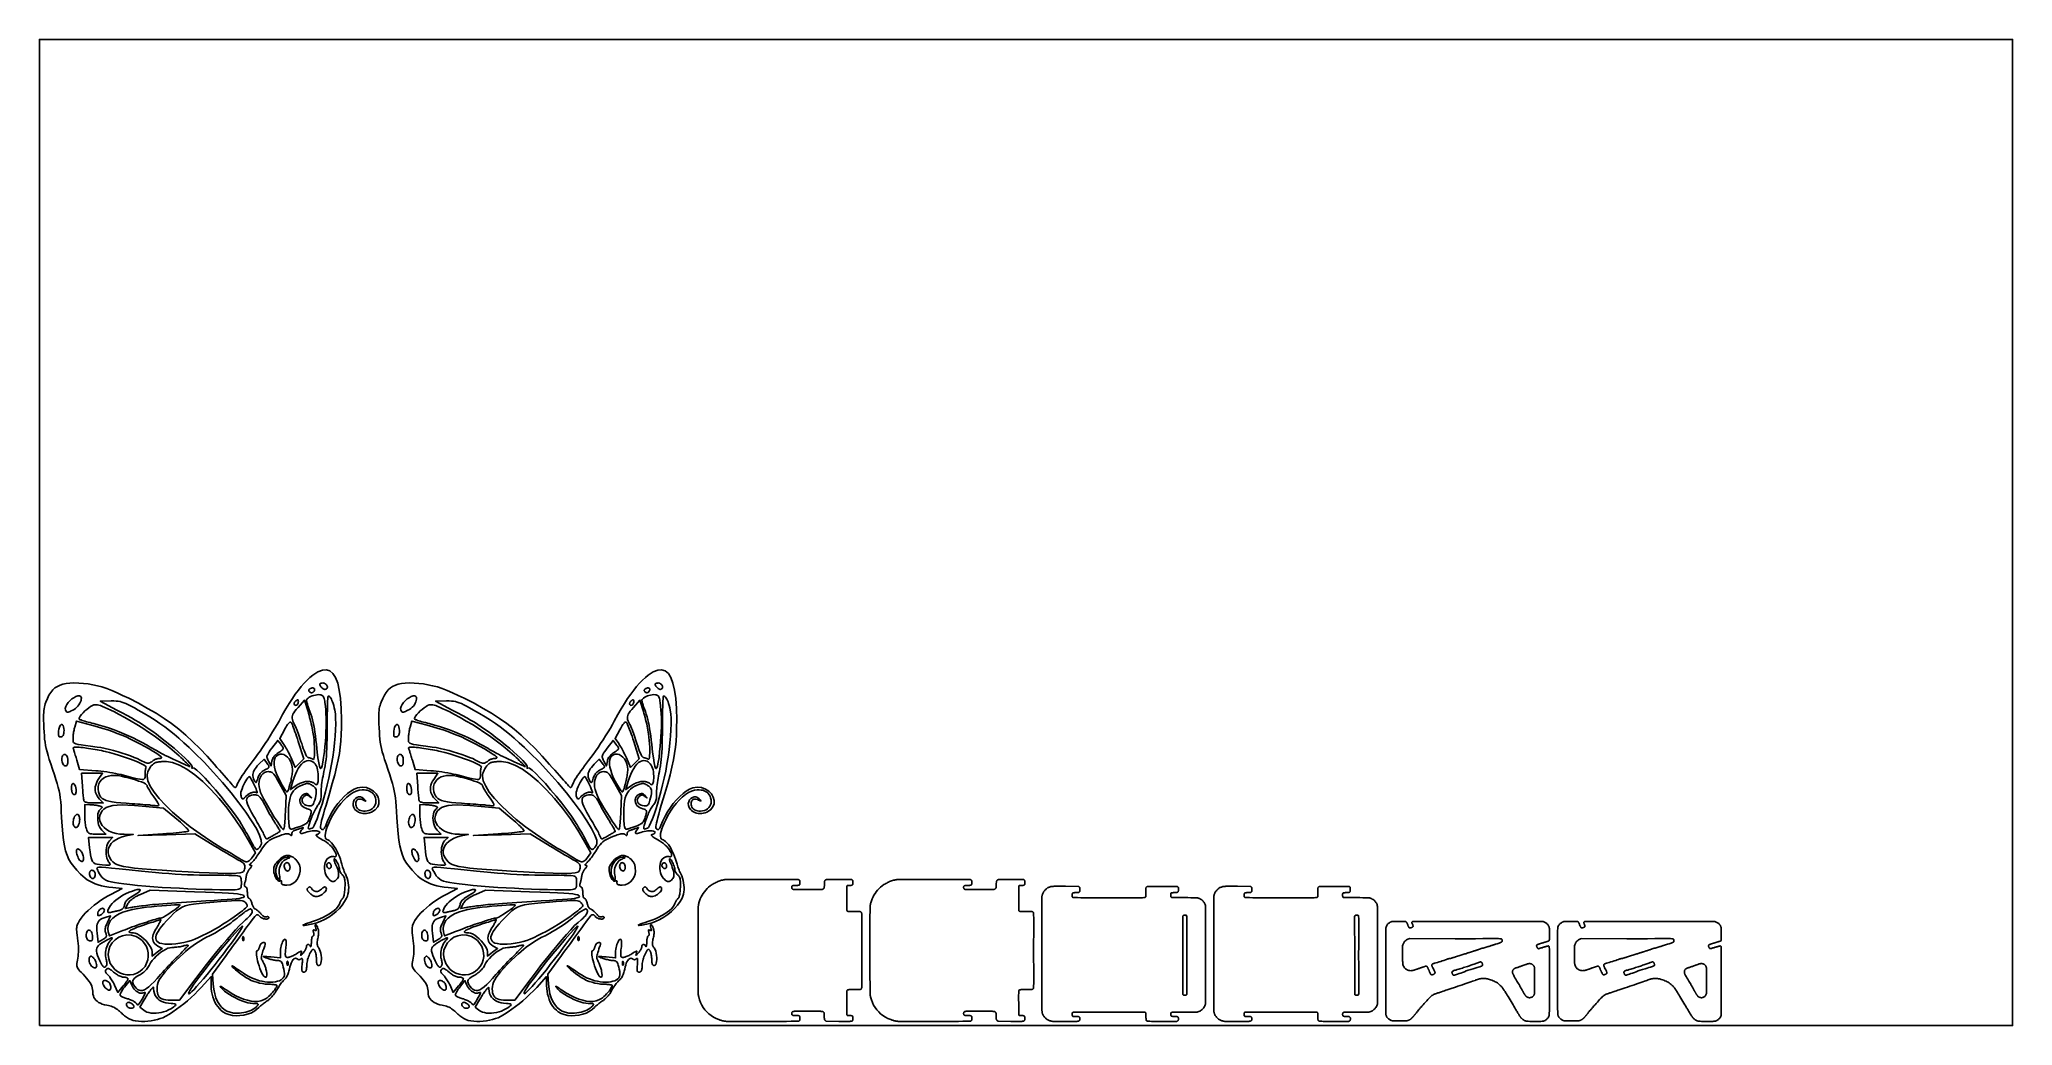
# Model space of a CAD drawing. Header units: metres. Extents: x 0 to 1200, y 0 to 600.
import ezdxf

# ---------------------------------------------------------------- set-up
doc = ezdxf.new("R2010")
doc.units = ezdxf.units.M

msp = doc.modelspace()

# ---------------------------------------------------------------- linework, layer by layer
at = {"layer": 'CUT'}
for points in [[(55.5, 3.6), (55, 3.8), (54.6, 4), (54.1, 4.3), (53.5, 4.7), (52.9, 5.1), (52.4, 5.5), (51.7, 6), (51.1, 6.5), (50.5, 7), (50, 7.5), (49.4, 8), (48.7, 8.7), (48.1, 9.2), (47.4, 9.8), (46.7, 10.2), (45.9, 10.7), (45.2, 11.1), (44.4, 11.4), (43.6, 11.7), (42.8, 12), (41.9, 12.2), (41, 12.4), (39.5, 12.7), (38.2, 13.1), (37.1, 13.6), (36, 14.1), (35.1, 14.8), (34.3, 15.5), (33.6, 16.3), (33.1, 17.1), (32.8, 18), (32.5, 19), (32.5, 20), (32.4, 21), (32.3, 22), (32.1, 23), (31.8, 23.9), (31.4, 24.9), (30.9, 25.9), (30.2, 26.8), (29.5, 27.9), (28.6, 28.9), (27.6, 30), (26.5, 31.2), (25.5, 32.3), (24.6, 33.1), (24, 33.9), (23.5, 34.6), (23.1, 35.2), (22.9, 35.8), (22.7, 36.4), (22.7, 37.1), (22.8, 37.8), (22.9, 38.7), (23.1, 39.7), (23.3, 41), (23.5, 42.2), (23.6, 43.4), (23.7, 44.6), (23.7, 45.8), (23.7, 47.1), (23.7, 48.4), (23.5, 49.9), (23.4, 51.5), (23.2, 53.2), (22.9, 55.2), (22.8, 56.3), (22.7, 57.3), (22.6, 58.2), (22.6, 59), (22.7, 59.7), (22.8, 60.4), (23, 61), (23.2, 61.7), (23.5, 62.4), (23.9, 63.1), (24.4, 63.9), (25.4, 65.4), (26.6, 66.9), (28.1, 68.5), (29.6, 70.1), (31.4, 71.6), (33.2, 73.2), (35.2, 74.7), (37.2, 76.1), (39.3, 77.5), (41.4, 78.7), (43.4, 79.8), (50.3, 83.3), (44.6, 83.9), (42.1, 84.3), (39.8, 84.6), (37.7, 85.1), (35.8, 85.6), (33.9, 86.3), (32.2, 87), (30.6, 87.8), (29.1, 88.7), (27.7, 89.7), (26.3, 90.9), (24.9, 92.2), (22.7, 94.5), (20.9, 96.7), (19.3, 98.9), (17.9, 101.1), (16.8, 103.6), (15.9, 106.3), (15.2, 109.3), (14.6, 112.8), (14.2, 116.7), (13.8, 121.3), (13.5, 126.5), (13.3, 130.2), (13.1, 133.4), (12.9, 136.1), (12.6, 138.5), (12.3, 140.7), (11.9, 142.8), (11.4, 144.9), (10.8, 147.2), (10, 149.7), (9.1, 152.6), (7.9, 156), (6.9, 159.2), (6, 161.9), (5.2, 164.4), (4.6, 166.5), (4.1, 168.6), (3.7, 170.5), (3.4, 172.4), (3.1, 174.3), (3, 176.4), (2.8, 178.6), (2.7, 181.2), (2.6, 183.5), (2.5, 185.6), (2.5, 187.4), (2.5, 189), (2.6, 190.4), (2.7, 191.7), (2.8, 192.8), (3, 193.9), (3.2, 194.8), (3.5, 195.8), (3.8, 196.7), (4.8, 199), (5.8, 201), (6.9, 202.7), (8.1, 204.2), (9.4, 205.4), (10.9, 206.4), (12.5, 207.2), (14.3, 207.8), (16.3, 208.2), (18.5, 208.4), (20.9, 208.5), (23.9, 208.4), (26.8, 208.2), (29.6, 207.9), (32.4, 207.4), (35.2, 206.8), (38, 206), (40.9, 205), (44, 203.9), (47.2, 202.5), (50.6, 200.9), (54.3, 199.1), (60.3, 196.1), (65.8, 193), (71, 190), (75.8, 186.9), (80.4, 183.7), (84.8, 180.3), (89, 176.6), (93.3, 172.7), (97.5, 168.5), (101.9, 163.9), (106.4, 158.9), (107.9, 157.1), (109.5, 155.4), (110.9, 153.7), (112.3, 152.2), (113.5, 150.7), (114.7, 149.4), (115.7, 148.2), (116.6, 147.2), (117.3, 146.5), (117.8, 145.9), (118.1, 145.5), (118.4, 145.2), (118.7, 145), (118.9, 144.9), (119.1, 144.8), (119.3, 144.9), (119.5, 145), (119.7, 145.2), (119.9, 145.6), (120.1, 146), (120.3, 146.6), (120.5, 147.3), (120.8, 147.9), (121.2, 148.7), (121.8, 149.7), (122.5, 150.8), (123.3, 152.1), (124.3, 153.4), (125.3, 154.9), (126.4, 156.4), (127.6, 158), (128.8, 159.6), (130, 161.2), (131.3, 163), (132.7, 164.9), (134.2, 167), (135.7, 169.2), (137.3, 171.6), (138.8, 173.9), (140.4, 176.3), (141.8, 178.7), (143.2, 181), (144.5, 183.2), (145.7, 185.3), (147.8, 189.2), (149.9, 192.7), (151.9, 196), (153.8, 198.9), (155.6, 201.6), (157.5, 204.1), (159.2, 206.3), (161, 208.3), (162.8, 210.1), (164.5, 211.7), (166.3, 213.2), (169.3, 215.2), (172.1, 216.3), (174.5, 216.5), (176.6, 215.8), (178.5, 214.2), (180.1, 211.7), (181.4, 208.4), (182.3, 204.1), (183.1, 199), (183.5, 192.9), (183.6, 186), (183.6, 181.3), (183.5, 177), (183.2, 173.1), (182.9, 169.3), (182.4, 165.5), (181.7, 161.6), (180.7, 157.3), (179.6, 152.6), (178.1, 147.3), (176.3, 141.2), (174.3, 134.1), (173.4, 131.2), (172.7, 128.7), (172.1, 126.6), (171.6, 124.8), (171.3, 123.4), (171.1, 122.2), (171, 121.3), (171, 120.6), (171.1, 120), (171.3, 119.7), (171.5, 119.4), (171.8, 119.3), (172.1, 119.2), (172.3, 119.2), (172.6, 119.2), (172.8, 119.4), (173, 119.6), (173.2, 119.9), (173.4, 120.2), (173.6, 120.7), (173.9, 121.2), (174.1, 121.8), (175.2, 124.6), (176.5, 127.4), (178, 130.1), (179.7, 132.7), (181.5, 135.1), (183.4, 137.4), (185.4, 139.4), (187.4, 141.2), (189.4, 142.7), (191.4, 143.8), (193.4, 144.6), (196.2, 145), (198.8, 144.8), (201.1, 143.9), (203.1, 142.6), (204.7, 140.9), (205.9, 139), (206.4, 137), (206.4, 134.9), (205.7, 133), (204.2, 131.2), (201.9, 129.9), (200.8, 129.5), (199.8, 129.2), (198.8, 129), (197.8, 129), (196.8, 129), (195.9, 129.2), (195, 129.4), (194.1, 129.8), (193.4, 130.3), (192.6, 130.8), (191.9, 131.5), (191.1, 132.7), (190.7, 133.9), (190.7, 135.1), (191, 136.2), (191.5, 137.3), (192.2, 138.2), (193.1, 138.8), (194.1, 139.2), (195.2, 139.2), (196.3, 138.8), (197.3, 138), (197.7, 137.6), (198, 137.2), (198.2, 137), (198.4, 136.8), (198.4, 136.7), (198.4, 136.6), (198.3, 136.6), (198.1, 136.7), (197.8, 136.8), (197.4, 137), (197, 137.2), (196.2, 137.5), (195.6, 137.7), (194.9, 137.8), (194.4, 137.8), (193.9, 137.7), (193.5, 137.5), (193.1, 137.2), (192.8, 136.8), (192.6, 136.4), (192.5, 135.8), (192.5, 135.1), (192.5, 134.3), (192.6, 133.6), (192.9, 132.9), (193.2, 132.3), (193.6, 131.8), (194.1, 131.4), (194.7, 131.1), (195.4, 130.8), (196.2, 130.6), (197.1, 130.5), (198.1, 130.5), (199.3, 130.6), (200.4, 130.8), (201.4, 131.3), (202.3, 131.9), (203.1, 132.6), (203.7, 133.4), (204.2, 134.3), (204.5, 135.3), (204.6, 136.3), (204.6, 137.4), (204.3, 138.5), (203.9, 139.5), (203.5, 140.3), (203, 141), (202.5, 141.6), (201.8, 142.1), (201.1, 142.5), (200.3, 142.9), (199.4, 143.2), (198.5, 143.3), (197.4, 143.4), (196.2, 143.5), (194.5, 143.3), (192.7, 142.7), (190.8, 141.8), (188.9, 140.5), (187, 139), (185.1, 137.1), (183.2, 135.1), (181.5, 132.9), (179.8, 130.5), (178.3, 127.9), (176.9, 125.2), (176, 123.1), (175.2, 121.3), (174.6, 119.6), (174.2, 118.2), (173.9, 116.9), (173.7, 115.9), (173.7, 115), (173.9, 114.3), (174.2, 113.7), (174.7, 113.3), (175.3, 113), (176.1, 112.6), (176.9, 112), (177.7, 111.2), (178.5, 110.1), (179.3, 108.9), (180.2, 107.5), (181, 106), (181.7, 104.5), (182.4, 102.8), (183, 101.2), (183.5, 99.5), (183.7, 98.8), (183.9, 98.1), (184.1, 97.3), (184.3, 96.6), (184.6, 95.9), (184.9, 95.1), (185.1, 94.5), (185.4, 93.8), (185.6, 93.2), (185.8, 92.7), (186.1, 92.3), (186.6, 91), (187.1, 89.7), (187.5, 88.3), (187.8, 86.9), (188, 85.4), (188.1, 84), (188, 82.6), (187.9, 81.3), (187.6, 80), (187.3, 78.7), (186.8, 77.6), (185.6, 75.4), (184.1, 73.2), (182.4, 71.2), (180.4, 69.3), (178.2, 67.5), (175.9, 66), (173.4, 64.6), (170.8, 63.4), (168.1, 62.4), (165.3, 61.6), (162.5, 61.1), (161.5, 61), (160.9, 60.9), (160.4, 60.9), (160.2, 61), (160.2, 61.1), (160.5, 61.3), (161.1, 61.5), (161.9, 61.8), (163, 62.2), (164.4, 62.7), (166, 63.3), (168.4, 64.1), (170.6, 65), (172.7, 65.9), (174.6, 66.9), (176.3, 67.9), (177.9, 68.9), (179.2, 70), (180.4, 71.1), (181.3, 72.1), (182.1, 73.2), (182.6, 74.3), (182.7, 74.7), (182.9, 75.1), (183.1, 75.5), (183.3, 75.8), (183.5, 76.2), (183.7, 76.5), (183.9, 76.8), (184.1, 77), (184.2, 77.3), (184.4, 77.4), (184.6, 77.5), (184.7, 77.7), (184.9, 78), (185, 78.3), (185.1, 78.8), (185.3, 79.4), (185.4, 80), (185.5, 80.7), (185.6, 81.5), (185.7, 82.3), (185.8, 83.1), (185.8, 84), (185.9, 85.2), (185.9, 86.2), (185.9, 87.1), (185.8, 87.9), (185.8, 88.7), (185.6, 89.3), (185.5, 89.9), (185.2, 90.4), (185, 90.8), (184.7, 91.2), (184.3, 91.6), (184, 91.9), (183.8, 92.2), (183.5, 92.5), (183.3, 92.9), (183.1, 93.2), (182.9, 93.5), (182.8, 93.8), (182.6, 94.1), (182.5, 94.4), (182.5, 94.7), (182.5, 94.9), (182.4, 95.5), (182.3, 96.2), (182, 97), (181.8, 97.8), (181.4, 98.6), (181.1, 99.3), (180.7, 100), (180.3, 100.6), (180, 101.1), (179.7, 101.4), (179.4, 101.5), (179.3, 101.4), (179.2, 101.4), (179.2, 101.2), (179.2, 101), (179.2, 100.8), (179.2, 100.5), (179.3, 100.2), (179.4, 99.9), (179.6, 99.5), (179.7, 99.1), (179.9, 98.7), (180.5, 97.4), (181, 96.2), (181.4, 95.1), (181.7, 94.1), (181.9, 93.1), (181.9, 92.2), (181.9, 91.5), (181.8, 90.7), (181.6, 90.1), (181.3, 89.5), (180.9, 89), (180.3, 88.5), (179.8, 88.1), (179.4, 87.8), (179, 87.7), (178.5, 87.6), (178.1, 87.6), (177.7, 87.8), (177.2, 88.1), (176.7, 88.5), (176.1, 89), (175.5, 89.7), (174.8, 90.6), (174.2, 91.7), (173.8, 92.9), (173.5, 94.2), (173.4, 95.5), (173.4, 96.8), (173.5, 98.1), (173.8, 99.2), (174.3, 100.3), (174.8, 101.2), (175.6, 101.8), (175.9, 102.1), (176.2, 102.2), (176.6, 102.4), (176.9, 102.6), (177.3, 102.7), (177.6, 102.8), (178, 102.8), (178.3, 102.9), (178.6, 102.9), (178.8, 102.9), (179.1, 102.8), (179.3, 102.7), (179.5, 102.7), (179.7, 102.7), (179.8, 102.7), (180, 102.7), (180.1, 102.8), (180.2, 102.9), (180.3, 103), (180.4, 103.1), (180.4, 103.3), (180.5, 103.5), (180.4, 104.3), (180.1, 105.1), (179.7, 106), (179.1, 107), (178.4, 107.9), (177.6, 108.9), (176.6, 109.8), (175.6, 110.7), (174.5, 111.6), (173.3, 112.4), (172, 113.1), (171.1, 113.6), (170.4, 114.1), (169.7, 114.5), (169.2, 114.9), (168.8, 115.2), (168.5, 115.5), (168.3, 115.7), (168.2, 115.9), (168.3, 116.1), (168.4, 116.2), (168.7, 116.3), (169, 116.3), (169.2, 116.4), (169.4, 116.5), (169.7, 116.6), (169.8, 116.7), (170, 116.9), (170.2, 117), (170.3, 117.1), (170.4, 117.3), (170.4, 117.4), (170.5, 117.5), (170.3, 117.9), (170, 118.1), (169.4, 118.3), (168.7, 118.4), (167.9, 118.4), (166.9, 118.4), (165.9, 118.4), (164.9, 118.2), (163.9, 118), (162.8, 117.8), (161.9, 117.4), (161, 117.2), (160.3, 117), (159.7, 116.8), (159.3, 116.8), (158.9, 116.9), (158.7, 117.1), (158.6, 117.3), (158.6, 117.6), (158.8, 118.1), (159.1, 118.6), (159.6, 119.1), (159.9, 119.5), (160.1, 119.8), (160.3, 120.1), (160.4, 120.3), (160.4, 120.4), (160.4, 120.5), (160.2, 120.5), (160, 120.4), (159.8, 120.4), (159.4, 120.2), (159, 120), (158.6, 119.9), (158.3, 119.8), (157.9, 119.7), (157.6, 119.5), (157.2, 119.4), (156.8, 119.3), (156.5, 119.1), (156.1, 119), (155.8, 118.9), (155.5, 118.8), (155.2, 118.7), (154.9, 118.7), (154.7, 118.5), (154.5, 118.4), (154.3, 118.2), (154.1, 118), (153.9, 117.8), (153.7, 117.6), (153.6, 117.4), (153.5, 117.1), (153.5, 116.9), (153.5, 116.7), (153.4, 116.4), (153.4, 116.1), (153.4, 115.9), (153.3, 115.8), (153.2, 115.7), (153.2, 115.7), (153, 115.7), (152.9, 115.7), (152.7, 115.8), (152.6, 116), (152.3, 116.2), (152.1, 116.4), (151.8, 116.5), (151.5, 116.6), (151.1, 116.7), (150.7, 116.7), (150.2, 116.7), (149.6, 116.6), (149, 116.4), (148.3, 116.2), (147.5, 116), (146.6, 115.7), (144.9, 115.1), (143.4, 114.5), (142, 113.9), (140.8, 113.3), (139.8, 112.6), (138.8, 111.8), (137.9, 111), (137, 110), (136.2, 108.9), (135.3, 107.6), (134.4, 106.1), (133.9, 105.3), (133.4, 104.6), (132.9, 103.8), (132.3, 103), (131.8, 102.3), (131.3, 101.6), (130.8, 101), (130.3, 100.5), (129.9, 100), (129.5, 99.6), (129.1, 99.2), (128.7, 98.9), (128.4, 98.7), (128.2, 98.4), (128, 98.2), (127.9, 98), (127.8, 97.9), (127.8, 97.7), (127.9, 97.6), (128, 97.6), (128.1, 97.5), (128.4, 97.5), (128.6, 97.5), (128.8, 97.4), (129, 97.4), (129.1, 97.3), (129.1, 97.1), (129, 97), (128.9, 96.7), (128.8, 96.5), (128.6, 96.2), (128.3, 95.8), (127.9, 95.5), (127.7, 95.1), (127.4, 94.8), (127.1, 94.4), (126.9, 94), (126.7, 93.6), (126.5, 93.2), (126.3, 92.7), (126.1, 92.3), (126, 91.9), (125.9, 91.6), (125.9, 91.2), (125.8, 90.9), (125.8, 90.5), (125.7, 90.1), (125.6, 89.6), (125.6, 89.2), (125.5, 88.7), (125.4, 88.3), (125.3, 87.9), (125.2, 87.5), (125, 87.1), (124.9, 86.7), (124.8, 86.4), (124.8, 86), (124.7, 85.7), (124.7, 85.4), (124.7, 85.2), (124.7, 85), (124.8, 84.8), (124.9, 84.7), (125, 84.6), (125.2, 84.5), (125.3, 84.5), (125.5, 84.4), (125.7, 84.3), (125.8, 84.1), (125.9, 83.9), (126.1, 83.6), (126.2, 83.3), (126.3, 82.9), (126.3, 82.4), (126.4, 82), (126.4, 81.5), (126.5, 81), (126.5, 80.5), (126.5, 80), (126.5, 79.5), (126.6, 79.1), (126.7, 78.7), (126.8, 78.3), (126.9, 78), (127, 77.8), (127.1, 77.6), (127.3, 77.5), (127.4, 77.5), (127.6, 77.4), (127.7, 77.3), (127.9, 77.2), (128.1, 76.9), (128.3, 76.7), (128.4, 76.4), (128.6, 76), (128.8, 75.6), (129, 75.2), (129.1, 74.7), (129.2, 74.2), (129.4, 73.7), (129.5, 73.3), (129.7, 72.9), (129.9, 72.5), (130.1, 72.1), (130.3, 71.8), (130.4, 71.5), (130.6, 71.3), (130.8, 71.1), (131, 71), (131.2, 71), (131.4, 70.9), (131.6, 70.9), (131.8, 70.7), (132.1, 70.5), (132.4, 70.3), (132.7, 70), (133.1, 69.7), (133.4, 69.4), (133.7, 69), (134.1, 68.7), (134.4, 68.3), (134.7, 67.9), (135.1, 67.5), (135.5, 67.1), (135.8, 66.8), (136.2, 66.6), (136.5, 66.4), (136.8, 66.2), (137.2, 66.1), (137.5, 66.1), (137.7, 66.1), (138, 66.1), (138.2, 66.2), (138.4, 66.3), (138.6, 66.3), (138.8, 66.3), (138.9, 66.3), (139.1, 66.2), (139.2, 66.2), (139.3, 66.1), (139.4, 66), (139.4, 65.9), (139.5, 65.8), (139.4, 65.4), (139.1, 65.1), (138.7, 64.9), (138.2, 64.8), (137.6, 64.8), (137, 64.9), (136.3, 65), (135.7, 65.3), (135, 65.6), (134.4, 66), (133.9, 66.5), (133.5, 66.9), (133.1, 67.3), (132.8, 67.4), (132.4, 67.4), (132, 67.3), (131.5, 66.9), (130.9, 66.3), (130.2, 65.4), (129.3, 64.3), (128.3, 62.9), (127.1, 61.2), (126.2, 60), (125.2, 58.6), (124.1, 57.1), (122.9, 55.4), (121.6, 53.7), (120.3, 51.8), (118.9, 50), (117.5, 48.1), (116.2, 46.2), (114.8, 44.4), (113.5, 42.7), (105.2, 31.3), (105.7, 25.1), (106, 22.1), (106.6, 19.3), (107.3, 16.8), (108.3, 14.7), (109.4, 12.8), (110.7, 11.2), (112.3, 9.8), (114, 8.8), (115.9, 8.1), (118, 7.6), (120.2, 7.5), (121.6, 7.5), (122.9, 7.7), (124.2, 7.9), (125.5, 8.2), (126.7, 8.5), (127.9, 8.9), (129, 9.4), (130, 10), (130.9, 10.5), (131.7, 11.2), (132.3, 11.8), (132.6, 12.2), (132.8, 12.5), (133, 12.8), (133, 13), (132.9, 13.1), (132.7, 13.3), (132.4, 13.4), (132, 13.4), (131.4, 13.5), (130.6, 13.5), (129.7, 13.5), (128.3, 13.6), (126.7, 13.9), (124.9, 14.4), (123, 15.1), (121.1, 15.9), (119.2, 16.8), (117.3, 17.8), (115.5, 18.9), (113.9, 19.9), (112.5, 21), (111.4, 22.1), (110.8, 22.7), (110.4, 23.2), (110.1, 23.6), (110, 23.8), (110, 23.9), (110.2, 23.8), (110.5, 23.7), (111.1, 23.3), (111.8, 22.9), (112.7, 22.2), (113.9, 21.5), (116.5, 19.8), (119.1, 18.3), (121.7, 17.1), (124.1, 16.1), (126.5, 15.4), (128.7, 14.9), (130.8, 14.7), (132.8, 14.7), (134.6, 15), (136.3, 15.6), (137.8, 16.4), (138.5, 16.9), (139.3, 17.6), (140.1, 18.3), (140.9, 19.2), (141.7, 20.1), (142.4, 21), (143.1, 21.8), (143.6, 22.7), (144.1, 23.4), (144.3, 24), (144.4, 24.5), (144.4, 24.5), (144.2, 24.6), (143.9, 24.7), (143.6, 24.8), (143.1, 24.8), (142.6, 24.9), (142, 25), (141.3, 25), (140.6, 25.1), (139.9, 25.1), (139.1, 25.1), (137.3, 25.2), (135.6, 25.5), (133.9, 25.8), (132.2, 26.3), (130.5, 26.8), (128.8, 27.5), (127.1, 28.4), (125.5, 29.3), (123.9, 30.4), (122.2, 31.5), (120.6, 32.8), (119.3, 34), (118.2, 34.9), (117.5, 35.6), (117.1, 36.1), (117, 36.3), (117.1, 36.3), (117.6, 36.1), (118.4, 35.7), (119.4, 35), (120.7, 34.1), (122.3, 33), (124, 31.8), (125.6, 30.8), (127.3, 29.9), (128.9, 29.1), (130.5, 28.4), (132.2, 27.8), (133.8, 27.3), (135.4, 27), (137.1, 26.7), (138.7, 26.5), (140.4, 26.5), (142, 26.5), (143.5, 26.7), (144.8, 27), (146, 27.3), (147, 27.8), (147.7, 28.4), (148.3, 29.1), (148.8, 29.9), (149, 30.8), (149.1, 31.7), (148.9, 32.8), (148.6, 34.4), (148.3, 35.6), (148.1, 36.7), (147.8, 37.5), (147.5, 38.2), (147.2, 38.7), (146.8, 39), (146.4, 39.3), (145.9, 39.4), (145.3, 39.5), (144.6, 39.6), (144.2, 39.6), (143.7, 39.6), (143.2, 39.7), (142.6, 39.8), (142, 39.9), (141.4, 40.1), (140.8, 40.2), (140.2, 40.4), (139.6, 40.6), (139, 40.8), (138.5, 41), (137.6, 41.3), (136.9, 41.6), (136.4, 41.8), (136.2, 42), (136.1, 42.1), (136.3, 42.1), (136.7, 42.1), (137.3, 42.1), (138.2, 42), (139.3, 41.9), (140.7, 41.8), (146.5, 41.2), (146.5, 44.3), (146.5, 45.3), (146.6, 46.4), (146.8, 47.4), (147, 48.4), (147.3, 49.4), (147.6, 50.2), (147.9, 51), (148.3, 51.6), (148.7, 52.1), (149.1, 52.4), (149.4, 52.5), (149.6, 52.4), (149.7, 52.3), (149.9, 52), (150, 51.7), (150, 51.3), (150, 50.8), (150.1, 50.2), (150, 49.5), (150, 48.7), (149.9, 47.9), (149.8, 47), (149.7, 45.8), (149.6, 44.7), (149.5, 43.9), (149.5, 43.2), (149.6, 42.6), (149.6, 42.2), (149.8, 41.9), (150, 41.7), (150.2, 41.6), (150.6, 41.5), (150.9, 41.5), (151.2, 41.5), (151.6, 41.6), (152, 41.7), (152.5, 41.8), (153, 42), (153.5, 42.2), (154.1, 42.5), (154.6, 42.7), (155.2, 43), (155.7, 43.3), (156.3, 43.7), (157.1, 44.2), (157.8, 44.6), (158.4, 44.9), (158.8, 45.1), (159.1, 45.2), (159.3, 45.3), (159.4, 45.2), (159.4, 45), (159.4, 44.7), (159.3, 44.4), (159.1, 43.9), (159, 43.5), (158.9, 43.2), (158.9, 43), (158.9, 42.8), (158.9, 42.8), (159, 42.8), (159.2, 42.9), (159.4, 43.2), (159.7, 43.5), (160, 43.9), (160.5, 44.3), (160.7, 44.7), (161, 45.1), (161.3, 45.5), (161.5, 45.8), (161.8, 46.2), (162, 46.6), (162.1, 46.9), (162.3, 47.3), (162.4, 47.6), (162.4, 47.9), (162.5, 48.1), (162.5, 48.5), (162.6, 48.9), (162.8, 49.1), (163, 49.3), (163.2, 49.4), (163.5, 49.4), (163.8, 49.4), (164.1, 49.2), (164.3, 49), (164.6, 48.6), (164.8, 48.2), (164.9, 48.1), (164.9, 48), (165, 48), (165.1, 48.2), (165.1, 48.3), (165.2, 48.6), (165.2, 48.9), (165.3, 49.3), (165.3, 49.7), (165.4, 50.2), (165.4, 50.7), (165.4, 51.3), (165.4, 51.8), (165.5, 52.3), (165.6, 52.8), (165.6, 53.2), (165.7, 53.6), (165.9, 53.9), (166, 54.1), (166.1, 54.3), (166.2, 54.4), (166.4, 54.5), (166.5, 54.5), (166.6, 54.6), (166.7, 54.7), (166.8, 54.8), (166.8, 55), (166.8, 55.2), (166.9, 55.5), (166.9, 55.7), (166.8, 56), (166.8, 56.3), (166.7, 56.6), (166.6, 57), (166.5, 57.4), (166.5, 57.7), (166.5, 57.9), (166.5, 58.1), (166.6, 58.2), (166.7, 58.2), (166.8, 58.3), (167, 58.2), (167.2, 58.1), (167.4, 58), (167.6, 57.9), (167.8, 57.8), (168, 57.7), (168.1, 57.8), (168.2, 57.8), (168.3, 57.9), (168.3, 58.1), (168.3, 58.3), (168.2, 58.6), (168.1, 59), (168, 59.3), (167.8, 60.1), (167.7, 60.6), (167.7, 61), (167.7, 61.3), (167.8, 61.4), (168, 61.4), (168.3, 61.2), (168.5, 60.9), (168.8, 60.4), (169.1, 59.8), (169.4, 59.1), (169.6, 58.6), (169.7, 58.2), (169.8, 57.7), (169.8, 57.2), (169.8, 56.6), (169.8, 56), (169.8, 55.5), (169.7, 54.9), (169.6, 54.3), (169.5, 53.7), (169.3, 53), (169.2, 52.3), (169, 51.7), (168.9, 51), (168.9, 50.5), (168.9, 50), (168.9, 49.5), (169, 49), (169.1, 48.6), (169.3, 48.2), (169.6, 47.7), (169.9, 47.2), (170.4, 46.3), (170.8, 45.2), (171.1, 44), (171.4, 42.7), (171.5, 41.4), (171.5, 40.1), (171.4, 39), (171.2, 38), (170.9, 37.2), (170.5, 36.7), (170, 36.5), (169.7, 36.5), (169.4, 36.6), (169.2, 36.7), (169, 36.9), (168.9, 37.2), (168.7, 37.5), (168.6, 37.9), (168.5, 38.4), (168.5, 38.9), (168.5, 39.5), (168.4, 40.2), (168.4, 40.8), (168.4, 41.4), (168.3, 41.9), (168.3, 42.5), (168.2, 43.1), (168.1, 43.6), (168, 44.1), (167.8, 44.5), (167.7, 44.9), (167.6, 45.2), (167.4, 45.5), (167.2, 45.8), (167, 46), (166.8, 46.2), (166.6, 46.3), (166.5, 46.4), (166.3, 46.3), (166.1, 46.2), (165.9, 46), (165.7, 45.8), (165.5, 45.4), (165.2, 45), (164.7, 44.2), (164.3, 43.4), (164, 42.7), (163.6, 41.9), (163.4, 41.1), (163.1, 40.3), (163, 39.4), (162.8, 38.6), (162.7, 37.7), (162.6, 36.7), (162.6, 35.7), (162.5, 35.1), (162.5, 34.6), (162.4, 34.1), (162.3, 33.7), (162.2, 33.4), (162, 33.1), (161.8, 32.9), (161.6, 32.7), (161.4, 32.6), (161.1, 32.5), (160.8, 32.5), (160.5, 32.5), (160.2, 32.6), (160, 32.7), (159.8, 32.9), (159.7, 33.2), (159.6, 33.5), (159.5, 34), (159.5, 34.6), (159.5, 35.2), (159.6, 36.1), (159.7, 37), (159.8, 37.9), (159.9, 38.6), (159.9, 39.3), (159.9, 39.8), (159.9, 40.2), (159.8, 40.5), (159.7, 40.7), (159.6, 40.8), (159.4, 40.8), (159.2, 40.7), (159, 40.5), (158.8, 40.4), (158.6, 40.2), (158.4, 40.1), (158.2, 40.1), (157.9, 40), (157.7, 40), (157.5, 40.1), (157.3, 40.1), (157.1, 40.3), (157, 40.4), (156.8, 40.6), (156.3, 40.9), (155.8, 41), (155.3, 40.9), (154.8, 40.6), (154.3, 40.2), (153.8, 39.6), (153.4, 38.8), (153, 37.9), (152.6, 36.8), (152.3, 35.7), (152.1, 34.4), (151.9, 33.7), (151.7, 33), (151.5, 32.3), (151.3, 31.6), (151, 31), (150.7, 30.3), (150.3, 29.7), (150, 29.1), (149.6, 28.6), (149.1, 28.1), (148.7, 27.6), (148.2, 27.2), (147.8, 26.7), (147.3, 26.1), (146.9, 25.5), (146.4, 24.9), (145.9, 24.3), (145.5, 23.6), (145.1, 23), (144.7, 22.3), (144.3, 21.7), (144, 21.1), (143.6, 20.5), (143.3, 19.9), (142.8, 19.2), (142.3, 18.6), (141.8, 18), (141.3, 17.4), (140.7, 16.8), (140.1, 16.3), (139.6, 15.8), (139, 15.3), (138.5, 15), (137.9, 14.6), (137.4, 14.3), (136.8, 13.9), (136.3, 13.5), (135.8, 13.1), (135.3, 12.7), (134.9, 12.3), (134.4, 12), (134.1, 11.6), (133.8, 11.3), (133.5, 11), (132.1, 9.7), (130.4, 8.5), (128.5, 7.6), (126.4, 6.9), (124.2, 6.3), (121.9, 6.1), (119.6, 6), (117.4, 6.2), (115.2, 6.7), (113.3, 7.4), (111.6, 8.4), (110.4, 9.3), (109.4, 10.4), (108.4, 11.6), (107.5, 12.9), (106.7, 14.3), (106.1, 15.8), (105.5, 17.4), (105.1, 19), (104.7, 20.7), (104.5, 22.5), (104.5, 24.4), (104.5, 29.8), (98.4, 23.2), (96.4, 21.1), (94.4, 19), (92.2, 17), (90, 15.1), (87.8, 13.2), (85.6, 11.5), (83.3, 9.9), (81.1, 8.4), (79, 7), (76.9, 5.8), (75, 4.8), (73.4, 4.2), (71.7, 3.7), (69.8, 3.2), (67.9, 2.9), (65.9, 2.6), (64, 2.5), (62.1, 2.5), (60.2, 2.6), (58.4, 2.8), (56.9, 3.1), (55.5, 3.6)], [(259.4, 3.6), (259, 3.8), (258.5, 4), (258, 4.3), (257.5, 4.7), (256.9, 5.1), (256.3, 5.5), (255.7, 6), (255.1, 6.5), (254.5, 7), (253.9, 7.5), (253.4, 8), (252.7, 8.7), (252, 9.2), (251.3, 9.8), (250.6, 10.2), (249.9, 10.7), (249.1, 11.1), (248.4, 11.4), (247.6, 11.7), (246.7, 12), (245.8, 12.2), (244.9, 12.4), (243.5, 12.7), (242.2, 13.1), (241, 13.6), (240, 14.1), (239, 14.8), (238.3, 15.5), (237.6, 16.3), (237.1, 17.1), (236.7, 18), (236.5, 19), (236.4, 20), (236.4, 21), (236.2, 22), (236, 23), (235.7, 23.9), (235.3, 24.9), (234.8, 25.9), (234.2, 26.8), (233.4, 27.9), (232.6, 28.9), (231.6, 30), (230.4, 31.2), (229.4, 32.3), (228.6, 33.1), (227.9, 33.9), (227.4, 34.6), (227.1, 35.2), (226.8, 35.8), (226.7, 36.4), (226.7, 37.1), (226.7, 37.8), (226.8, 38.7), (227, 39.7), (227.3, 41), (227.4, 42.2), (227.6, 43.4), (227.6, 44.6), (227.7, 45.8), (227.7, 47.1), (227.6, 48.4), (227.5, 49.9), (227.3, 51.5), (227.1, 53.2), (226.9, 55.2), (226.7, 56.3), (226.6, 57.3), (226.6, 58.2), (226.6, 59), (226.6, 59.7), (226.8, 60.4), (226.9, 61), (227.2, 61.7), (227.5, 62.4), (227.9, 63.1), (228.3, 63.9), (229.4, 65.4), (230.6, 66.9), (232, 68.5), (233.6, 70.1), (235.3, 71.6), (237.2, 73.2), (239.1, 74.7), (241.1, 76.1), (243.2, 77.5), (245.3, 78.7), (247.4, 79.8), (254.2, 83.3), (248.6, 83.9), (246.1, 84.3), (243.8, 84.6), (241.7, 85.1), (239.7, 85.6), (237.9, 86.3), (236.2, 87), (234.6, 87.8), (233.1, 88.7), (231.6, 89.7), (230.2, 90.9), (228.9, 92.2), (226.7, 94.5), (224.8, 96.7), (223.2, 98.9), (221.9, 101.1), (220.8, 103.6), (219.9, 106.3), (219.2, 109.3), (218.6, 112.8), (218.1, 116.7), (217.7, 121.3), (217.4, 126.5), (217.2, 130.2), (217, 133.4), (216.8, 136.1), (216.6, 138.5), (216.2, 140.7), (215.8, 142.8), (215.3, 144.9), (214.7, 147.2), (213.9, 149.7), (213, 152.6), (211.9, 156), (210.8, 159.2), (209.9, 161.9), (209.2, 164.4), (208.5, 166.5), (208, 168.6), (207.6, 170.5), (207.3, 172.4), (207.1, 174.3), (206.9, 176.4), (206.8, 178.6), (206.6, 181.2), (206.5, 183.5), (206.5, 185.6), (206.4, 187.4), (206.5, 189), (206.5, 190.4), (206.6, 191.7), (206.7, 192.8), (206.9, 193.9), (207.2, 194.8), (207.5, 195.8), (207.8, 196.7), (208.8, 199), (209.8, 201), (210.9, 202.7), (212.1, 204.2), (213.4, 205.4), (214.8, 206.4), (216.5, 207.2), (218.2, 207.8), (220.2, 208.2), (222.4, 208.4), (224.9, 208.5), (227.9, 208.4), (230.8, 208.2), (233.6, 207.9), (236.3, 207.4), (239.1, 206.8), (242, 206), (244.9, 205), (247.9, 203.9), (251.2, 202.5), (254.6, 200.9), (258.3, 199.1), (264.3, 196.1), (269.8, 193), (274.9, 190), (279.7, 186.9), (284.3, 183.7), (288.7, 180.3), (293, 176.6), (297.2, 172.7), (301.5, 168.5), (305.8, 163.9), (310.3, 158.9), (311.9, 157.1), (313.4, 155.4), (314.9, 153.7), (316.2, 152.2), (317.5, 150.7), (318.7, 149.4), (319.7, 148.2), (320.6, 147.2), (321.3, 146.5), (321.8, 145.9), (322.1, 145.5), (322.4, 145.2), (322.6, 145), (322.8, 144.9), (323, 144.8), (323.2, 144.9), (323.4, 145), (323.6, 145.2), (323.8, 145.6), (324, 146), (324.2, 146.6), (324.5, 147.3), (324.7, 147.9), (325.2, 148.7), (325.7, 149.7), (326.5, 150.8), (327.3, 152.1), (328.2, 153.4), (329.2, 154.9), (330.4, 156.4), (331.5, 158), (332.7, 159.6), (334, 161.2), (335.3, 163), (336.7, 164.9), (338.2, 167), (339.7, 169.2), (341.2, 171.6), (342.8, 173.9), (344.3, 176.3), (345.8, 178.7), (347.2, 181), (348.5, 183.2), (349.6, 185.3), (351.8, 189.2), (353.8, 192.7), (355.8, 196), (357.7, 198.9), (359.6, 201.6), (361.4, 204.1), (363.2, 206.3), (365, 208.3), (366.7, 210.1), (368.5, 211.7), (370.2, 213.2), (373.3, 215.2), (376, 216.3), (378.4, 216.5), (380.6, 215.8), (382.5, 214.2), (384, 211.7), (385.3, 208.4), (386.3, 204.1), (387, 199), (387.4, 192.9), (387.6, 186), (387.5, 181.3), (387.4, 177), (387.2, 173.1), (386.8, 169.3), (386.3, 165.5), (385.6, 161.6), (384.7, 157.3), (383.5, 152.6), (382.1, 147.3), (380.3, 141.2), (378.2, 134.1), (377.3, 131.2), (376.6, 128.7), (376, 126.6), (375.6, 124.8), (375.2, 123.4), (375, 122.2), (374.9, 121.3), (374.9, 120.6), (375, 120), (375.2, 119.7), (375.5, 119.4), (375.8, 119.3), (376, 119.2), (376.3, 119.2), (376.5, 119.2), (376.7, 119.4), (376.9, 119.6), (377.2, 119.9), (377.4, 120.2), (377.6, 120.7), (377.8, 121.2), (378, 121.8), (379.1, 124.6), (380.5, 127.4), (382, 130.1), (383.7, 132.7), (385.5, 135.1), (387.4, 137.4), (389.4, 139.4), (391.4, 141.2), (393.4, 142.7), (395.4, 143.8), (397.3, 144.6), (400.1, 145), (402.7, 144.8), (405.1, 143.9), (407.1, 142.6), (408.7, 140.9), (409.8, 139), (410.4, 137), (410.4, 134.9), (409.6, 133), (408.2, 131.2), (405.9, 129.9), (404.8, 129.5), (403.7, 129.2), (402.7, 129), (401.7, 129), (400.8, 129), (399.8, 129.2), (398.9, 129.4), (398.1, 129.8), (397.3, 130.3), (396.6, 130.8), (395.9, 131.5), (395.1, 132.7), (394.7, 133.9), (394.6, 135.1), (394.9, 136.2), (395.4, 137.3), (396.2, 138.2), (397.1, 138.8), (398.1, 139.2), (399.1, 139.2), (400.2, 138.8), (401.3, 138), (401.6, 137.6), (401.9, 137.2), (402.2, 137), (402.3, 136.8), (402.4, 136.7), (402.3, 136.6), (402.2, 136.6), (402, 136.7), (401.7, 136.8), (401.4, 137), (400.9, 137.2), (400.2, 137.5), (399.5, 137.7), (398.9, 137.8), (398.3, 137.8), (397.8, 137.7), (397.4, 137.5), (397.1, 137.2), (396.8, 136.8), (396.6, 136.4), (396.4, 135.8), (396.4, 135.1), (396.4, 134.3), (396.6, 133.6), (396.8, 132.9), (397.1, 132.3), (397.6, 131.8), (398.1, 131.4), (398.7, 131.1), (399.4, 130.8), (400.2, 130.6), (401, 130.5), (402, 130.5), (403.2, 130.6), (404.4, 130.8), (405.4, 131.3), (406.3, 131.9), (407.1, 132.6), (407.7, 133.4), (408.2, 134.3), (408.5, 135.3), (408.6, 136.3), (408.5, 137.4), (408.2, 138.5), (407.9, 139.5), (407.4, 140.3), (407, 141), (406.4, 141.6), (405.8, 142.1), (405.1, 142.5), (404.3, 142.9), (403.4, 143.2), (402.4, 143.3), (401.3, 143.4), (400.1, 143.5), (398.4, 143.3), (396.6, 142.7), (394.8, 141.8), (392.9, 140.5), (390.9, 139), (389, 137.1), (387.2, 135.1), (385.4, 132.9), (383.8, 130.5), (382.2, 127.9), (380.9, 125.2), (380, 123.1), (379.2, 121.3), (378.6, 119.6), (378.1, 118.2), (377.8, 116.9), (377.7, 115.9), (377.7, 115), (377.9, 114.3), (378.2, 113.7), (378.7, 113.3), (379.3, 113), (380, 112.6), (380.8, 112), (381.6, 111.2), (382.5, 110.1), (383.3, 108.9), (384.1, 107.5), (384.9, 106), (385.7, 104.5), (386.3, 102.8), (386.9, 101.2), (387.4, 99.5), (387.6, 98.8), (387.8, 98.1), (388.1, 97.3), (388.3, 96.6), (388.5, 95.9), (388.8, 95.1), (389.1, 94.5), (389.3, 93.8), (389.6, 93.2), (389.8, 92.7), (390, 92.3), (390.6, 91), (391.1, 89.7), (391.5, 88.3), (391.7, 86.9), (391.9, 85.4), (392, 84), (392, 82.6), (391.8, 81.3), (391.6, 80), (391.3, 78.7), (390.8, 77.6), (389.6, 75.4), (388.1, 73.2), (386.3, 71.2), (384.3, 69.3), (382.2, 67.5), (379.8, 66), (377.3, 64.6), (374.7, 63.4), (372, 62.4), (369.2, 61.6), (366.4, 61.1), (365.5, 61), (364.8, 60.9), (364.4, 60.9), (364.2, 61), (364.2, 61.1), (364.5, 61.3), (365, 61.5), (365.8, 61.8), (366.9, 62.2), (368.3, 62.7), (370, 63.3), (372.4, 64.1), (374.6, 65), (376.6, 65.9), (378.5, 66.9), (380.3, 67.9), (381.8, 68.9), (383.2, 70), (384.3, 71.1), (385.3, 72.1), (386, 73.2), (386.5, 74.3), (386.7, 74.7), (386.9, 75.1), (387, 75.5), (387.2, 75.8), (387.4, 76.2), (387.6, 76.5), (387.8, 76.8), (388, 77), (388.2, 77.3), (388.4, 77.4), (388.5, 77.5), (388.7, 77.7), (388.8, 78), (389, 78.3), (389.1, 78.8), (389.2, 79.4), (389.4, 80), (389.5, 80.7), (389.6, 81.5), (389.7, 82.3), (389.7, 83.1), (389.8, 84), (389.8, 85.2), (389.9, 86.2), (389.8, 87.1), (389.8, 87.9), (389.7, 88.7), (389.6, 89.3), (389.4, 89.9), (389.2, 90.4), (388.9, 90.8), (388.6, 91.2), (388.2, 91.6), (388, 91.9), (387.7, 92.2), (387.5, 92.5), (387.2, 92.9), (387, 93.2), (386.9, 93.5), (386.7, 93.8), (386.6, 94.1), (386.5, 94.4), (386.4, 94.7), (386.4, 94.9), (386.4, 95.5), (386.2, 96.2), (386, 97), (385.7, 97.8), (385.4, 98.6), (385, 99.3), (384.7, 100), (384.3, 100.6), (383.9, 101.1), (383.6, 101.4), (383.3, 101.5), (383.2, 101.4), (383.2, 101.4), (383.1, 101.2), (383.1, 101), (383.1, 100.8), (383.2, 100.5), (383.3, 100.2), (383.4, 99.9), (383.5, 99.5), (383.7, 99.1), (383.9, 98.7), (384.5, 97.4), (384.9, 96.2), (385.3, 95.1), (385.6, 94.1), (385.8, 93.1), (385.9, 92.2), (385.9, 91.5), (385.8, 90.7), (385.6, 90.1), (385.2, 89.5), (384.8, 89), (384.3, 88.5), (383.8, 88.1), (383.3, 87.8), (382.9, 87.7), (382.5, 87.6), (382, 87.6), (381.6, 87.8), (381.1, 88.1), (380.6, 88.5), (380.1, 89), (379.4, 89.7), (378.7, 90.6), (378.2, 91.7), (377.7, 92.9), (377.5, 94.2), (377.3, 95.5), (377.3, 96.8), (377.5, 98.1), (377.8, 99.2), (378.2, 100.3), (378.8, 101.2), (379.5, 101.8), (379.8, 102.1), (380.2, 102.2), (380.5, 102.4), (380.9, 102.6), (381.2, 102.7), (381.6, 102.8), (381.9, 102.8), (382.2, 102.9), (382.5, 102.9), (382.8, 102.9), (383, 102.8), (383.2, 102.7), (383.4, 102.7), (383.6, 102.7), (383.8, 102.7), (383.9, 102.7), (384.1, 102.8), (384.2, 102.9), (384.3, 103), (384.3, 103.1), (384.4, 103.3), (384.4, 103.5), (384.3, 104.3), (384.1, 105.1), (383.6, 106), (383.1, 107), (382.4, 107.9), (381.5, 108.9), (380.6, 109.8), (379.6, 110.7), (378.4, 111.6), (377.2, 112.4), (376, 113.1), (375.1, 113.6), (374.3, 114.1), (373.7, 114.5), (373.1, 114.9), (372.7, 115.2), (372.4, 115.5), (372.2, 115.7), (372.2, 115.9), (372.2, 116.1), (372.4, 116.2), (372.7, 116.3), (372.9, 116.3), (373.2, 116.4), (373.4, 116.5), (373.6, 116.6), (373.8, 116.7), (374, 116.9), (374.1, 117), (374.2, 117.1), (374.3, 117.3), (374.4, 117.4), (374.4, 117.5), (374.3, 117.9), (373.9, 118.1), (373.4, 118.3), (372.7, 118.4), (371.8, 118.4), (370.9, 118.4), (369.9, 118.4), (368.9, 118.2), (367.8, 118), (366.8, 117.8), (365.8, 117.4), (365, 117.2), (364.3, 117), (363.7, 116.8), (363.2, 116.8), (362.9, 116.9), (362.6, 117.1), (362.6, 117.3), (362.6, 117.6), (362.8, 118.1), (363.1, 118.6), (363.5, 119.1), (363.8, 119.5), (364.1, 119.8), (364.2, 120.1), (364.3, 120.3), (364.4, 120.4), (364.3, 120.5), (364.2, 120.5), (364, 120.4), (363.7, 120.4), (363.3, 120.2), (362.9, 120), (362.6, 119.9), (362.3, 119.8), (361.9, 119.7), (361.5, 119.5), (361.2, 119.4), (360.8, 119.3), (360.4, 119.1), (360.1, 119), (359.7, 118.9), (359.4, 118.8), (359.2, 118.7), (358.9, 118.7), (358.6, 118.5), (358.4, 118.4), (358.2, 118.2), (358, 118), (357.8, 117.8), (357.7, 117.6), (357.6, 117.4), (357.5, 117.1), (357.4, 116.9), (357.4, 116.7), (357.4, 116.4), (357.4, 116.1), (357.3, 115.9), (357.3, 115.8), (357.2, 115.7), (357.1, 115.7), (357, 115.7), (356.8, 115.7), (356.7, 115.8), (356.5, 116), (356.3, 116.2), (356.1, 116.4), (355.8, 116.5), (355.5, 116.6), (355.1, 116.7), (354.6, 116.7), (354.1, 116.7), (353.6, 116.6), (352.9, 116.4), (352.2, 116.2), (351.4, 116), (350.5, 115.7), (348.8, 115.1), (347.3, 114.5), (346, 113.9), (344.8, 113.3), (343.7, 112.6), (342.7, 111.8), (341.8, 111), (341, 110), (340.1, 108.9), (339.2, 107.6), (338.3, 106.1), (337.8, 105.3), (337.3, 104.6), (336.8, 103.8), (336.3, 103), (335.8, 102.3), (335.2, 101.6), (334.7, 101), (334.3, 100.5), (333.8, 100), (333.4, 99.6), (333.1, 99.2), (332.7, 98.9), (332.4, 98.7), (332.2, 98.4), (332, 98.2), (331.8, 98), (331.8, 97.9), (331.8, 97.7), (331.8, 97.6), (331.9, 97.6), (332.1, 97.5), (332.3, 97.5), (332.6, 97.5), (332.8, 97.4), (332.9, 97.4), (333, 97.3), (333, 97.1), (333, 97), (332.9, 96.7), (332.7, 96.5), (332.5, 96.2), (332.2, 95.8), (331.9, 95.5), (331.6, 95.1), (331.3, 94.8), (331.1, 94.4), (330.9, 94), (330.6, 93.6), (330.4, 93.2), (330.2, 92.7), (330.1, 92.3), (330, 91.9), (329.9, 91.6), (329.8, 91.2), (329.8, 90.9), (329.7, 90.5), (329.7, 90.1), (329.6, 89.6), (329.5, 89.2), (329.4, 88.7), (329.3, 88.3), (329.2, 87.9), (329.1, 87.5), (329, 87.1), (328.9, 86.7), (328.8, 86.4), (328.7, 86), (328.7, 85.7), (328.6, 85.4), (328.6, 85.2), (328.7, 85), (328.7, 84.8), (328.8, 84.7), (329, 84.6), (329.1, 84.5), (329.3, 84.5), (329.5, 84.4), (329.6, 84.3), (329.8, 84.1), (329.9, 83.9), (330, 83.6), (330.1, 83.3), (330.2, 82.9), (330.3, 82.4), (330.4, 82), (330.4, 81.5), (330.4, 81), (330.4, 80.5), (330.4, 80), (330.5, 79.5), (330.6, 79.1), (330.6, 78.7), (330.7, 78.3), (330.8, 78), (331, 77.8), (331.1, 77.6), (331.2, 77.5), (331.4, 77.5), (331.5, 77.4), (331.7, 77.3), (331.9, 77.2), (332, 76.9), (332.2, 76.7), (332.4, 76.4), (332.6, 76), (332.7, 75.6), (332.9, 75.2), (333.1, 74.7), (333.2, 74.2), (333.3, 73.7), (333.5, 73.3), (333.6, 72.9), (333.8, 72.5), (334, 72.1), (334.2, 71.8), (334.4, 71.5), (334.6, 71.3), (334.8, 71.1), (335, 71), (335.1, 71), (335.3, 70.9), (335.5, 70.9), (335.8, 70.7), (336.1, 70.5), (336.4, 70.3), (336.7, 70), (337, 69.7), (337.4, 69.4), (337.7, 69), (338, 68.7), (338.3, 68.3), (338.7, 67.9), (339.1, 67.5), (339.4, 67.1), (339.8, 66.8), (340.1, 66.6), (340.5, 66.4), (340.8, 66.2), (341.1, 66.1), (341.4, 66.1), (341.7, 66.1), (341.9, 66.1), (342.2, 66.2), (342.4, 66.3), (342.6, 66.3), (342.7, 66.3), (342.9, 66.3), (343, 66.2), (343.2, 66.2), (343.3, 66.1), (343.3, 66), (343.4, 65.9), (343.4, 65.8), (343.3, 65.4), (343.1, 65.1), (342.7, 64.9), (342.2, 64.8), (341.6, 64.8), (341, 64.9), (340.3, 65), (339.6, 65.3), (339, 65.6), (338.4, 66), (337.9, 66.5), (337.5, 66.9), (337.1, 67.3), (336.7, 67.4), (336.4, 67.4), (335.9, 67.3), (335.4, 66.9), (334.9, 66.3), (334.2, 65.4), (333.3, 64.3), (332.3, 62.9), (331, 61.2), (330.2, 60), (329.2, 58.6), (328.1, 57.1), (326.9, 55.4), (325.6, 53.7), (324.2, 51.8), (322.9, 50), (321.5, 48.1), (320.1, 46.2), (318.8, 44.4), (317.5, 42.7), (309.1, 31.3), (309.6, 25.1), (310, 22.1), (310.5, 19.3), (311.3, 16.8), (312.2, 14.7), (313.4, 12.8), (314.7, 11.2), (316.2, 9.8), (317.9, 8.8), (319.8, 8.1), (321.9, 7.6), (324.2, 7.5), (325.5, 7.5), (326.8, 7.7), (328.1, 7.9), (329.4, 8.2), (330.7, 8.5), (331.9, 8.9), (333, 9.4), (334, 10), (334.9, 10.5), (335.6, 11.2), (336.3, 11.8), (336.6, 12.2), (336.8, 12.5), (336.9, 12.8), (336.9, 13), (336.9, 13.1), (336.7, 13.3), (336.4, 13.4), (335.9, 13.4), (335.3, 13.5), (334.6, 13.5), (333.7, 13.5), (332.3, 13.6), (330.7, 13.9), (328.9, 14.4), (327, 15.1), (325, 15.9), (323.1, 16.8), (321.2, 17.8), (319.5, 18.9), (317.9, 19.9), (316.5, 21), (315.3, 22.1), (314.8, 22.7), (314.4, 23.2), (314.1, 23.6), (313.9, 23.8), (314, 23.9), (314.1, 23.8), (314.5, 23.7), (315, 23.3), (315.8, 22.9), (316.7, 22.2), (317.8, 21.5), (320.5, 19.8), (323.1, 18.3), (325.6, 17.1), (328.1, 16.1), (330.4, 15.4), (332.6, 14.9), (334.7, 14.7), (336.7, 14.7), (338.6, 15), (340.2, 15.6), (341.8, 16.4), (342.5, 16.9), (343.3, 17.6), (344.1, 18.3), (344.9, 19.2), (345.6, 20.1), (346.4, 21), (347, 21.8), (347.6, 22.7), (348, 23.4), (348.3, 24), (348.4, 24.5), (348.3, 24.5), (348.2, 24.6), (347.9, 24.7), (347.5, 24.8), (347.1, 24.8), (346.5, 24.9), (345.9, 25), (345.3, 25), (344.6, 25.1), (343.8, 25.1), (343, 25.1), (341.3, 25.2), (339.5, 25.5), (337.8, 25.8), (336.1, 26.3), (334.4, 26.8), (332.8, 27.5), (331.1, 28.4), (329.4, 29.3), (327.8, 30.4), (326.2, 31.5), (324.6, 32.8), (323.2, 34), (322.2, 34.9), (321.5, 35.6), (321, 36.1), (320.9, 36.3), (321.1, 36.3), (321.6, 36.1), (322.3, 35.7), (323.4, 35), (324.7, 34.1), (326.3, 33), (327.9, 31.8), (329.6, 30.8), (331.2, 29.9), (332.8, 29.1), (334.5, 28.4), (336.1, 27.8), (337.8, 27.3), (339.4, 27), (341, 26.7), (342.7, 26.5), (344.3, 26.5), (346, 26.5), (347.5, 26.7), (348.8, 27), (349.9, 27.3), (350.9, 27.8), (351.7, 28.4), (352.3, 29.1), (352.7, 29.9), (353, 30.8), (353, 31.7), (352.9, 32.8), (352.6, 34.4), (352.3, 35.6), (352, 36.7), (351.7, 37.5), (351.5, 38.2), (351.1, 38.7), (350.8, 39), (350.4, 39.3), (349.9, 39.4), (349.3, 39.5), (348.6, 39.6), (348.2, 39.6), (347.7, 39.6), (347.1, 39.7), (346.6, 39.8), (346, 39.9), (345.4, 40.1), (344.7, 40.2), (344.1, 40.4), (343.5, 40.6), (342.9, 40.8), (342.4, 41), (341.5, 41.3), (340.9, 41.6), (340.4, 41.8), (340.1, 42), (340.1, 42.1), (340.2, 42.1), (340.6, 42.1), (341.2, 42.1), (342.1, 42), (343.2, 41.9), (344.7, 41.8), (350.4, 41.2), (350.4, 44.3), (350.4, 45.3), (350.6, 46.4), (350.7, 47.4), (351, 48.4), (351.2, 49.4), (351.5, 50.2), (351.9, 51), (352.2, 51.6), (352.6, 52.1), (353, 52.4), (353.4, 52.5), (353.6, 52.4), (353.7, 52.3), (353.8, 52), (353.9, 51.7), (354, 51.3), (354, 50.8), (354, 50.2), (354, 49.5), (353.9, 48.7), (353.9, 47.9), (353.8, 47), (353.6, 45.8), (353.5, 44.7), (353.5, 43.9), (353.5, 43.2), (353.5, 42.6), (353.6, 42.2), (353.7, 41.9), (353.9, 41.7), (354.2, 41.6), (354.5, 41.5), (354.9, 41.5), (355.2, 41.5), (355.6, 41.6), (356, 41.7), (356.4, 41.8), (356.9, 42), (357.5, 42.2), (358, 42.5), (358.6, 42.7), (359.1, 43), (359.7, 43.3), (360.2, 43.7), (361.1, 44.2), (361.7, 44.6), (362.3, 44.9), (362.7, 45.1), (363, 45.2), (363.2, 45.3), (363.4, 45.2), (363.4, 45), (363.3, 44.7), (363.2, 44.4), (363.1, 43.9), (362.9, 43.5), (362.9, 43.2), (362.8, 43), (362.8, 42.8), (362.9, 42.8), (363, 42.8), (363.1, 42.9), (363.4, 43.2), (363.6, 43.5), (364, 43.9), (364.4, 44.3), (364.7, 44.7), (365, 45.1), (365.2, 45.5), (365.5, 45.8), (365.7, 46.2), (365.9, 46.6), (366.1, 46.9), (366.2, 47.3), (366.3, 47.6), (366.4, 47.9), (366.4, 48.1), (366.4, 48.5), (366.6, 48.9), (366.7, 49.1), (366.9, 49.3), (367.2, 49.4), (367.5, 49.4), (367.7, 49.4), (368, 49.2), (368.3, 49), (368.5, 48.6), (368.7, 48.2), (368.8, 48.1), (368.9, 48), (369, 48), (369, 48.2), (369.1, 48.3), (369.1, 48.6), (369.2, 48.9), (369.2, 49.3), (369.3, 49.7), (369.3, 50.2), (369.3, 50.7), (369.3, 51.3), (369.4, 51.8), (369.4, 52.3), (369.5, 52.8), (369.6, 53.2), (369.7, 53.6), (369.8, 53.9), (369.9, 54.1), (370, 54.3), (370.2, 54.4), (370.3, 54.5), (370.4, 54.5), (370.5, 54.6), (370.6, 54.7), (370.7, 54.8), (370.8, 55), (370.8, 55.2), (370.8, 55.5), (370.8, 55.7), (370.8, 56), (370.7, 56.3), (370.7, 56.6), (370.6, 57), (370.5, 57.4), (370.5, 57.7), (370.4, 57.9), (370.5, 58.1), (370.5, 58.2), (370.6, 58.2), (370.8, 58.3), (370.9, 58.2), (371.1, 58.1), (371.4, 58), (371.6, 57.9), (371.8, 57.8), (371.9, 57.7), (372.1, 57.8), (372.2, 57.8), (372.2, 57.9), (372.2, 58.1), (372.2, 58.3), (372.1, 58.6), (372.1, 59), (371.9, 59.3), (371.7, 60.1), (371.6, 60.6), (371.6, 61), (371.7, 61.3), (371.8, 61.4), (372, 61.4), (372.2, 61.2), (372.5, 60.9), (372.8, 60.4), (373.1, 59.8), (373.4, 59.1), (373.5, 58.6), (373.6, 58.2), (373.7, 57.7), (373.8, 57.2), (373.8, 56.6), (373.8, 56), (373.7, 55.5), (373.7, 54.9), (373.6, 54.3), (373.4, 53.7), (373.3, 53), (373.1, 52.3), (373, 51.7), (372.9, 51), (372.8, 50.5), (372.8, 50), (372.9, 49.5), (372.9, 49), (373.1, 48.6), (373.3, 48.2), (373.5, 47.7), (373.9, 47.2), (374.4, 46.3), (374.8, 45.2), (375.1, 44), (375.3, 42.7), (375.4, 41.4), (375.4, 40.1), (375.3, 39), (375.1, 38), (374.8, 37.2), (374.4, 36.7), (373.9, 36.5), (373.6, 36.5), (373.4, 36.6), (373.2, 36.7), (373, 36.9), (372.8, 37.2), (372.7, 37.5), (372.6, 37.9), (372.5, 38.4), (372.4, 38.9), (372.4, 39.5), (372.4, 40.2), (372.4, 40.8), (372.3, 41.4), (372.3, 41.9), (372.2, 42.5), (372.1, 43.1), (372, 43.6), (371.9, 44.1), (371.8, 44.5), (371.7, 44.9), (371.5, 45.2), (371.4, 45.5), (371.1, 45.8), (370.9, 46), (370.8, 46.2), (370.6, 46.3), (370.4, 46.4), (370.2, 46.3), (370.1, 46.2), (369.9, 46), (369.6, 45.8), (369.4, 45.4), (369.1, 45), (368.7, 44.2), (368.3, 43.4), (367.9, 42.7), (367.6, 41.9), (367.3, 41.1), (367.1, 40.3), (366.9, 39.4), (366.7, 38.6), (366.6, 37.7), (366.5, 36.7), (366.5, 35.7), (366.5, 35.1), (366.4, 34.6), (366.3, 34.1), (366.2, 33.7), (366.1, 33.4), (366, 33.1), (365.8, 32.9), (365.6, 32.7), (365.3, 32.6), (365.1, 32.5), (364.8, 32.5), (364.4, 32.5), (364.2, 32.6), (363.9, 32.7), (363.7, 32.9), (363.6, 33.2), (363.5, 33.5), (363.5, 34), (363.5, 34.6), (363.5, 35.2), (363.6, 36.1), (363.7, 37), (363.7, 37.9), (363.8, 38.6), (363.8, 39.3), (363.8, 39.8), (363.8, 40.2), (363.8, 40.5), (363.7, 40.7), (363.5, 40.8), (363.4, 40.8), (363.2, 40.7), (363, 40.5), (362.7, 40.4), (362.5, 40.2), (362.3, 40.1), (362.1, 40.1), (361.9, 40), (361.7, 40), (361.5, 40.1), (361.3, 40.1), (361.1, 40.3), (360.9, 40.4), (360.7, 40.6), (360.3, 40.9), (359.8, 41), (359.3, 40.9), (358.8, 40.6), (358.3, 40.2), (357.8, 39.6), (357.3, 38.8), (356.9, 37.9), (356.6, 36.8), (356.3, 35.7), (356, 34.4), (355.9, 33.7), (355.7, 33), (355.5, 32.3), (355.2, 31.6), (355, 31), (354.6, 30.3), (354.3, 29.7), (353.9, 29.1), (353.5, 28.6), (353.1, 28.1), (352.6, 27.6), (352.2, 27.2), (351.8, 26.7), (351.3, 26.1), (350.8, 25.5), (350.4, 24.9), (349.9, 24.3), (349.4, 23.6), (349, 23), (348.6, 22.3), (348.2, 21.7), (347.9, 21.1), (347.6, 20.5), (347.2, 19.9), (346.8, 19.2), (346.3, 18.6), (345.8, 18), (345.2, 17.4), (344.7, 16.8), (344.1, 16.3), (343.5, 15.8), (343, 15.3), (342.4, 15), (341.9, 14.6), (341.3, 14.3), (340.8, 13.9), (340.3, 13.5), (339.7, 13.1), (339.3, 12.7), (338.8, 12.3), (338.4, 12), (338, 11.6), (337.7, 11.3), (337.5, 11), (336.1, 9.7), (334.4, 8.5), (332.5, 7.6), (330.4, 6.9), (328.1, 6.3), (325.8, 6.1), (323.5, 6), (321.3, 6.2), (319.2, 6.7), (317.2, 7.4), (315.5, 8.4), (314.4, 9.3), (313.3, 10.4), (312.3, 11.6), (311.5, 12.9), (310.7, 14.3), (310, 15.8), (309.5, 17.4), (309, 19), (308.7, 20.7), (308.5, 22.5), (308.4, 24.4), (308.4, 29.8), (302.4, 23.2), (300.4, 21.1), (298.3, 19), (296.2, 17), (294, 15.1), (291.7, 13.2), (289.5, 11.5), (287.3, 9.9), (285.1, 8.4), (282.9, 7), (280.9, 5.8), (278.9, 4.8), (277.3, 4.2), (275.6, 3.7), (273.8, 3.2), (271.9, 2.9), (269.9, 2.6), (267.9, 2.5), (266, 2.5), (264.1, 2.6), (262.4, 2.8), (260.8, 3.1), (259.4, 3.6)], [(167, 203.5), (167.2, 203.9), (167.3, 204.3), (167.3, 204.6), (167.3, 204.9), (167.1, 205.1), (166.9, 205.2), (166.6, 205.3), (166.3, 205.4), (165.9, 205.4), (165.4, 205.3), (164.9, 205.1), (164.7, 205), (164.5, 204.9), (164.3, 204.8), (164.2, 204.6), (164, 204.5), (163.9, 204.3), (163.9, 204.1), (163.8, 204), (163.8, 203.8), (163.9, 203.6), (163.9, 203.5), (164.2, 203.2), (164.4, 202.9), (164.7, 202.7), (165, 202.6), (165.3, 202.5), (165.6, 202.5), (165.9, 202.6), (166.2, 202.7), (166.5, 202.9), (166.8, 203.2), (167, 203.5)], [(174.7, 205.1), (175, 205.4), (175.1, 205.8), (175.1, 206.2), (175, 206.6), (174.8, 207), (174.5, 207.4), (174.2, 207.7), (173.8, 208), (173.3, 208.3), (172.9, 208.4), (172.3, 208.5), (171.8, 208.4), (171.4, 208.4), (171, 208.2), (170.7, 208.1), (170.6, 207.9), (170.5, 207.6), (170.5, 207.3), (170.7, 206.9), (170.9, 206.6), (171.2, 206.1), (171.7, 205.7), (172, 205.3), (172.3, 205.1), (172.6, 204.8), (172.9, 204.7), (173.2, 204.6), (173.5, 204.5), (173.7, 204.5), (174, 204.6), (174.2, 204.7), (174.5, 204.9), (174.7, 205.1)], [(370.9, 203.5), (371.1, 203.9), (371.3, 204.3), (371.3, 204.6), (371.2, 204.9), (371.1, 205.1), (370.9, 205.2), (370.6, 205.3), (370.2, 205.4), (369.8, 205.4), (369.4, 205.3), (368.9, 205.1), (368.7, 205), (368.4, 204.9), (368.3, 204.8), (368.1, 204.6), (368, 204.5), (367.9, 204.3), (367.8, 204.1), (367.8, 204), (367.8, 203.8), (367.8, 203.6), (367.9, 203.5), (368.1, 203.2), (368.4, 202.9), (368.7, 202.7), (369, 202.6), (369.3, 202.5), (369.6, 202.5), (369.9, 202.6), (370.2, 202.7), (370.4, 202.9), (370.7, 203.2), (370.9, 203.5)], [(378.7, 205.1), (378.9, 205.4), (379, 205.8), (379, 206.2), (378.9, 206.6), (378.7, 207), (378.5, 207.4), (378.1, 207.7), (377.7, 208), (377.3, 208.3), (376.8, 208.4), (376.3, 208.5), (375.8, 208.4), (375.3, 208.4), (374.9, 208.2), (374.7, 208.1), (374.5, 207.9), (374.5, 207.6), (374.5, 207.3), (374.6, 206.9), (374.9, 206.6), (375.2, 206.1), (375.6, 205.7), (376, 205.3), (376.3, 205.1), (376.6, 204.8), (376.9, 204.7), (377.2, 204.6), (377.4, 204.5), (377.7, 204.5), (377.9, 204.6), (378.2, 204.7), (378.4, 204.9), (378.7, 205.1)], [(21.2, 192.4), (22, 193), (22.7, 193.7), (23.4, 194.4), (24, 195.2), (24.6, 196.1), (25, 196.9), (25.3, 197.7), (25.4, 198.5), (25.5, 199.2), (25.3, 199.8), (25.1, 200.2), (24.3, 200.6), (23.3, 200.6), (22.2, 200.2), (21, 199.5), (19.7, 198.7), (18.5, 197.6), (17.5, 196.5), (16.6, 195.3), (16, 194.1), (15.7, 193), (15.8, 192.1), (16, 191.5), (16.2, 191.2), (16.5, 190.9), (16.8, 190.7), (17.1, 190.6), (17.5, 190.6), (18, 190.8), (18.6, 191), (19.3, 191.4), (20.2, 191.9), (21.2, 192.4)], [(85, 164.1), (82.2, 166.6), (79.3, 169), (76.2, 171.5), (73.1, 173.9), (69.8, 176.3), (66.4, 178.6), (62.9, 180.9), (59.3, 183.1), (55.7, 185.3), (51.9, 187.4), (48.1, 189.5), (45.6, 190.8), (43.4, 191.9), (41.5, 192.8), (39.8, 193.6), (38.4, 194.2), (37.2, 194.7), (36.1, 195), (35.2, 195.2), (34.5, 195.2), (33.8, 195.2), (33.1, 195.1), (32.2, 194.8), (31.1, 194.2), (30, 193.4), (28.8, 192.4), (27.6, 191.4), (26.6, 190.3), (25.6, 189.3), (24.8, 188.3), (24.3, 187.5), (24.1, 186.8), (24.2, 186.4), (24.4, 186.3), (24.8, 186.1), (25.3, 186), (25.9, 185.7), (26.7, 185.5), (27.6, 185.2), (28.6, 184.9), (29.6, 184.6), (30.8, 184.3), (31.9, 184), (33.1, 183.7), (36.3, 182.8), (39.4, 181.9), (42.5, 180.9), (45.5, 179.9), (48.5, 178.7), (51.4, 177.6), (54.2, 176.3), (57, 175), (59.7, 173.7), (62.4, 172.3), (65, 170.9), (66.2, 170.2), (67.4, 169.4), (68.6, 168.7), (69.9, 168), (71.1, 167.4), (72.2, 166.7), (73.3, 166.2), (74.2, 165.6), (75.1, 165.1), (75.9, 164.8), (76.5, 164.4), (78, 163.7), (79.6, 162.9), (81.4, 162.1), (83.1, 161.2), (84.9, 160.4), (86.5, 159.7), (88, 159), (89.3, 158.4), (90.4, 158), (91.1, 157.7), (91.5, 157.6), (91.5, 157.7), (91.3, 157.9), (91, 158.2), (90.6, 158.6), (90.1, 159.2), (89.4, 159.8), (88.7, 160.5), (87.9, 161.3), (87, 162.2), (86, 163.1), (85, 164.1)], [(135, 110.5), (134.9, 112.7), (133.9, 115.8), (131.9, 119.8), (129, 124.6), (125.5, 129.9), (121.3, 135.6), (116.5, 141.6), (111.4, 147.8), (105.9, 154), (100.2, 160.2), (94.3, 166), (91, 169.2), (87.8, 172.1), (84.8, 174.8), (81.9, 177.3), (79.1, 179.5), (76.2, 181.7), (73.3, 183.8), (70.3, 185.8), (67.1, 187.8), (63.7, 189.9), (60, 192), (57.7, 193.3), (55.7, 194.3), (54.1, 195.2), (52.6, 195.9), (51.3, 196.4), (50.1, 196.8), (49, 197.1), (47.8, 197.3), (46.6, 197.4), (45.2, 197.5), (43.6, 197.5), (37, 197.4), (47.1, 192), (50.4, 190.3), (53.3, 188.7), (55.9, 187.2), (58.3, 185.8), (60.5, 184.5), (62.6, 183.2), (64.7, 181.8), (66.7, 180.4), (68.9, 178.9), (71.2, 177.2), (73.7, 175.3), (76.5, 173.1), (79.3, 170.9), (81.9, 168.7), (84.3, 166.6), (86.5, 164.6), (88.5, 162.8), (90.1, 161.2), (91.4, 159.7), (92.3, 158.6), (92.8, 157.7), (92.8, 157.2), (92.7, 157.1), (92.7, 156.9), (92.6, 156.8), (92.6, 156.7), (92.6, 156.7), (92.7, 156.6), (92.7, 156.6), (92.8, 156.6), (92.9, 156.7), (93, 156.7), (93.2, 156.8), (94.1, 156.6), (95.7, 155.4), (98, 153.3), (100.7, 150.5), (103.7, 147.2), (107, 143.5), (110.3, 139.5), (113.6, 135.4), (116.8, 131.3), (119.6, 127.4), (122, 123.9), (122.5, 123), (123.1, 122.1), (123.7, 121), (124.3, 120), (125, 118.8), (125.6, 117.7), (126.3, 116.6), (126.9, 115.5), (127.5, 114.4), (128, 113.4), (128.5, 112.4), (129.1, 111.2), (129.7, 110.1), (130.2, 109.2), (130.7, 108.5), (131.1, 107.9), (131.4, 107.5), (131.7, 107.3), (132.1, 107.2), (132.4, 107.2), (132.7, 107.3), (133, 107.5), (133.2, 107.7), (133.4, 107.9), (133.6, 108.2), (133.8, 108.4), (134, 108.7), (134.2, 109), (134.4, 109.3), (134.6, 109.6), (134.7, 109.9), (134.9, 110.2), (135, 110.5)], [(166.5, 177.4), (166.3, 178.5), (166.1, 179.7), (165.9, 180.9), (165.6, 182.2), (165.3, 183.5), (165, 184.9), (164.7, 186.2), (164.3, 187.5), (164, 188.8), (163.7, 190), (163.4, 191.1), (161.2, 198), (157.3, 193.6), (156.2, 192.3), (155.4, 191.3), (154.7, 190.3), (154.1, 189.4), (153.8, 188.6), (153.6, 187.8), (153.6, 187.1), (153.8, 186.2), (154.1, 185.3), (154.5, 184.3), (155.1, 183.2), (155.4, 182.6), (155.7, 181.9), (156.1, 181), (156.5, 180.1), (156.9, 179), (157.3, 177.9), (157.7, 176.7), (158.2, 175.4), (158.6, 174.1), (159, 172.8), (159.5, 171.6), (160, 170), (160.4, 168.6), (160.9, 167.4), (161.3, 166.3), (161.7, 165.4), (162.1, 164.7), (162.5, 164), (162.8, 163.6), (163.2, 163.2), (163.5, 163), (163.9, 162.9), (164.1, 162.8), (164.4, 162.8), (164.7, 162.7), (164.9, 162.6), (165.2, 162.5), (165.4, 162.5), (165.7, 162.4), (165.9, 162.3), (166, 162.2), (166.2, 162.1), (166.3, 162), (166.6, 161.9), (166.8, 162.3), (167, 163.1), (167.2, 164.3), (167.2, 165.8), (167.3, 167.5), (167.2, 169.4), (167.1, 171.4), (167, 173.5), (166.8, 175.5), (166.5, 177.4)], [(157.5, 197.2), (157.4, 197.5), (157.4, 197.7), (157.4, 197.9), (157.3, 198.1), (157.2, 198.2), (157.1, 198.2), (156.9, 198.1), (156.8, 198.1), (156.5, 197.9), (156.3, 197.7), (156, 197.5), (155.8, 197.3), (155.6, 197.1), (155.4, 196.9), (155.2, 196.7), (155.1, 196.5), (155, 196.2), (155, 196), (154.9, 195.8), (154.9, 195.7), (155, 195.5), (155, 195.3), (155.3, 195.1), (155.5, 194.9), (155.8, 194.8), (156.1, 194.9), (156.4, 195), (156.7, 195.2), (156.9, 195.5), (157.1, 195.8), (157.3, 196.2), (157.4, 196.7), (157.5, 197.2)], [(173.3, 166.7), (173.6, 169.8), (173.9, 172.8), (174.1, 175.8), (174.2, 178.8), (174.3, 181.7), (174.3, 184.5), (174.3, 187.2), (174.2, 189.8), (174.1, 192.2), (173.9, 194.4), (173.6, 196.5), (173.5, 197.4), (173.3, 198.2), (173.1, 198.9), (173, 199.5), (172.8, 200), (172.5, 200.4), (172.2, 200.7), (171.9, 200.9), (171.5, 201.1), (171.1, 201.2), (170.6, 201.3), (169.7, 201.4), (168.8, 201.3), (167.8, 201.1), (166.8, 200.9), (165.8, 200.6), (164.9, 200.2), (164.1, 199.8), (163.4, 199.3), (162.9, 198.8), (162.6, 198.4), (162.5, 197.9), (162.5, 197.6), (162.5, 197.3), (162.6, 197), (162.7, 196.5), (162.8, 196.1), (163, 195.5), (163.1, 195), (163.3, 194.5), (163.5, 193.9), (163.7, 193.3), (163.9, 192.7), (164.5, 191.1), (165.1, 189.4), (165.6, 187.8), (166, 186.1), (166.5, 184.4), (166.8, 182.6), (167.2, 180.6), (167.5, 178.5), (167.8, 176.2), (168.1, 173.7), (168.4, 171), (168.9, 166.4), (169.4, 162.8), (169.9, 159.9), (170.3, 157.9), (170.7, 156.7), (171.1, 156.4), (171.5, 156.8), (172, 158.1), (172.4, 160.2), (172.8, 163), (173.3, 166.7)], [(165.9, 120.1), (166.4, 120.6), (167.1, 121.8), (167.9, 123.5), (168.8, 125.7), (169.8, 128.4), (170.8, 131.4), (171.9, 134.8), (173, 138.5), (174, 142.3), (175, 146.4), (176, 150.5), (176.9, 154.7), (177.7, 159), (178.4, 163.4), (179, 167.7), (179.5, 172), (179.8, 176.1), (180.1, 180), (180.2, 183.6), (180.1, 186.9), (180, 189.7), (179.6, 192), (179.3, 193.4), (179, 194.7), (178.7, 195.9), (178.3, 196.9), (177.9, 197.8), (177.6, 198.6), (177.2, 199.3), (176.8, 199.8), (176.4, 200.2), (176, 200.4), (175.6, 200.5), (175.5, 200.3), (175.4, 199.7), (175.3, 198.7), (175.2, 197.4), (175.2, 195.9), (175.1, 194), (175.1, 191.9), (175, 189.6), (175, 187.1), (175, 184.5), (174.9, 181.7), (174.9, 177.9), (174.9, 174.5), (174.8, 171.4), (174.7, 168.7), (174.6, 166.2), (174.5, 164), (174.3, 161.9), (174, 160), (173.7, 158.1), (173.4, 156.3), (173, 154.5), (172.7, 153.2), (172.5, 151.8), (172.2, 150.5), (172, 149.1), (171.8, 147.8), (171.6, 146.5), (171.5, 145.3), (171.4, 144.1), (171.3, 143.1), (171.3, 142.2), (171.3, 141.4), (171.3, 140.5), (171.3, 139.7), (171.3, 138.9), (171.2, 138.2), (171.1, 137.5), (170.9, 136.9), (170.7, 136.3), (170.4, 135.7), (170.1, 135.1), (169.7, 134.6), (169.3, 134), (168.9, 133.5), (168.6, 132.9), (168.2, 132.3), (167.8, 131.6), (167.4, 130.9), (167, 130.1), (166.6, 129.3), (166.2, 128.4), (165.9, 127.6), (165.6, 126.8), (165.3, 126), (164.7, 124.3), (164.2, 122.9), (163.8, 121.7), (163.6, 120.9), (163.5, 120.2), (163.6, 119.8), (163.8, 119.6), (164.1, 119.5), (164.5, 119.6), (165.1, 119.8), (165.9, 120.1)], [(225.1, 192.4), (225.9, 193), (226.7, 193.7), (227.4, 194.4), (228, 195.2), (228.5, 196.1), (228.9, 196.9), (229.2, 197.7), (229.4, 198.5), (229.4, 199.2), (229.3, 199.8), (229, 200.2), (228.3, 200.6), (227.3, 200.6), (226.1, 200.2), (224.9, 199.5), (223.7, 198.7), (222.5, 197.6), (221.4, 196.5), (220.5, 195.3), (219.9, 194.1), (219.6, 193), (219.7, 192.1), (219.9, 191.5), (220.2, 191.2), (220.4, 190.9), (220.7, 190.7), (221.1, 190.6), (221.5, 190.6), (222, 190.8), (222.6, 191), (223.3, 191.4), (224.1, 191.9), (225.1, 192.4)], [(288.9, 164.1), (286.1, 166.6), (283.2, 169), (280.2, 171.5), (277, 173.9), (273.7, 176.3), (270.3, 178.6), (266.9, 180.9), (263.3, 183.1), (259.6, 185.3), (255.9, 187.4), (252.1, 189.5), (249.5, 190.8), (247.3, 191.9), (245.4, 192.8), (243.8, 193.6), (242.3, 194.2), (241.1, 194.7), (240.1, 195), (239.2, 195.2), (238.4, 195.2), (237.7, 195.2), (237.1, 195.1), (236.1, 194.8), (235.1, 194.2), (233.9, 193.4), (232.8, 192.4), (231.6, 191.4), (230.5, 190.3), (229.6, 189.3), (228.8, 188.3), (228.3, 187.5), (228, 186.8), (228.2, 186.4), (228.4, 186.3), (228.7, 186.1), (229.3, 186), (229.9, 185.7), (230.7, 185.5), (231.5, 185.2), (232.5, 184.9), (233.6, 184.6), (234.7, 184.3), (235.9, 184), (237.1, 183.7), (240.2, 182.8), (243.3, 181.9), (246.4, 180.9), (249.4, 179.9), (252.4, 178.7), (255.3, 177.6), (258.2, 176.3), (261, 175), (263.7, 173.7), (266.3, 172.3), (268.9, 170.9), (270.1, 170.2), (271.4, 169.4), (272.6, 168.7), (273.8, 168), (275, 167.4), (276.1, 166.7), (277.2, 166.2), (278.2, 165.6), (279.1, 165.1), (279.8, 164.8), (280.4, 164.4), (281.9, 163.7), (283.6, 162.9), (285.3, 162.1), (287.1, 161.2), (288.8, 160.4), (290.5, 159.7), (292, 159), (293.3, 158.4), (294.3, 158), (295, 157.7), (295.4, 157.6), (295.4, 157.7), (295.2, 157.9), (295, 158.2), (294.5, 158.6), (294, 159.2), (293.4, 159.8), (292.6, 160.5), (291.8, 161.3), (290.9, 162.2), (289.9, 163.1), (288.9, 164.1)], [(338.9, 110.5), (338.9, 112.7), (337.8, 115.8), (335.8, 119.8), (333, 124.6), (329.4, 129.9), (325.2, 135.6), (320.5, 141.6), (315.3, 147.8), (309.8, 154), (304.1, 160.2), (298.3, 166), (294.9, 169.2), (291.8, 172.1), (288.8, 174.8), (285.9, 177.3), (283, 179.5), (280.2, 181.7), (277.3, 183.8), (274.3, 185.8), (271.1, 187.8), (267.6, 189.9), (263.9, 192), (261.6, 193.3), (259.7, 194.3), (258, 195.2), (256.6, 195.9), (255.3, 196.4), (254.1, 196.8), (253, 197.1), (251.8, 197.3), (250.5, 197.4), (249.2, 197.5), (247.6, 197.5), (240.9, 197.4), (251, 192), (254.3, 190.3), (257.2, 188.7), (259.9, 187.2), (262.2, 185.8), (264.5, 184.5), (266.6, 183.2), (268.6, 181.8), (270.7, 180.4), (272.8, 178.9), (275.1, 177.2), (277.6, 175.3), (280.5, 173.1), (283.2, 170.9), (285.9, 168.7), (288.3, 166.6), (290.5, 164.6), (292.4, 162.8), (294, 161.2), (295.3, 159.7), (296.2, 158.6), (296.7, 157.7), (296.7, 157.2), (296.7, 157.1), (296.6, 156.9), (296.6, 156.8), (296.6, 156.7), (296.6, 156.7), (296.6, 156.6), (296.7, 156.6), (296.8, 156.6), (296.9, 156.7), (297, 156.7), (297.1, 156.8), (298.1, 156.6), (299.7, 155.4), (301.9, 153.3), (304.6, 150.5), (307.7, 147.2), (310.9, 143.5), (314.3, 139.5), (317.6, 135.4), (320.7, 131.3), (323.5, 127.4), (325.9, 123.9), (326.5, 123), (327.1, 122.1), (327.7, 121), (328.3, 120), (328.9, 118.8), (329.6, 117.7), (330.2, 116.6), (330.8, 115.5), (331.4, 114.4), (331.9, 113.4), (332.4, 112.4), (333.1, 111.2), (333.7, 110.1), (334.2, 109.2), (334.6, 108.5), (335, 107.9), (335.4, 107.5), (335.7, 107.3), (336, 107.2), (336.3, 107.2), (336.6, 107.3), (336.9, 107.5), (337.1, 107.7), (337.3, 107.9), (337.6, 108.2), (337.8, 108.4), (338, 108.7), (338.2, 109), (338.4, 109.3), (338.5, 109.6), (338.7, 109.9), (338.8, 110.2), (338.9, 110.5)], [(370.5, 177.4), (370.3, 178.5), (370.1, 179.7), (369.8, 180.9), (369.6, 182.2), (369.3, 183.5), (369, 184.9), (368.6, 186.2), (368.3, 187.5), (368, 188.8), (367.6, 190), (367.3, 191.1), (365.2, 198), (361.3, 193.6), (360.2, 192.3), (359.3, 191.3), (358.6, 190.3), (358.1, 189.4), (357.8, 188.6), (357.6, 187.8), (357.6, 187.1), (357.7, 186.2), (358.1, 185.3), (358.5, 184.3), (359.1, 183.2), (359.4, 182.6), (359.7, 181.9), (360, 181), (360.4, 180.1), (360.8, 179), (361.3, 177.9), (361.7, 176.7), (362.1, 175.4), (362.6, 174.1), (363, 172.8), (363.4, 171.6), (363.9, 170), (364.4, 168.6), (364.8, 167.4), (365.2, 166.3), (365.7, 165.4), (366, 164.7), (366.4, 164), (366.8, 163.6), (367.1, 163.2), (367.5, 163), (367.8, 162.9), (368.1, 162.8), (368.4, 162.8), (368.6, 162.7), (368.9, 162.6), (369.1, 162.5), (369.4, 162.5), (369.6, 162.4), (369.8, 162.3), (370, 162.2), (370.1, 162.1), (370.2, 162), (370.5, 161.9), (370.8, 162.3), (371, 163.1), (371.1, 164.3), (371.2, 165.8), (371.2, 167.5), (371.2, 169.4), (371.1, 171.4), (370.9, 173.5), (370.7, 175.5), (370.5, 177.4)], [(361.4, 197.2), (361.4, 197.5), (361.4, 197.7), (361.3, 197.9), (361.3, 198.1), (361.2, 198.2), (361, 198.2), (360.9, 198.1), (360.7, 198.1), (360.5, 197.9), (360.2, 197.7), (359.9, 197.5), (359.7, 197.3), (359.5, 197.1), (359.3, 196.9), (359.2, 196.7), (359.1, 196.5), (359, 196.2), (358.9, 196), (358.9, 195.8), (358.9, 195.7), (358.9, 195.5), (359, 195.3), (359.2, 195.1), (359.5, 194.9), (359.8, 194.8), (360.1, 194.9), (360.3, 195), (360.6, 195.2), (360.9, 195.5), (361.1, 195.8), (361.3, 196.2), (361.4, 196.7), (361.4, 197.2)], [(377.2, 166.7), (377.6, 169.8), (377.8, 172.8), (378, 175.8), (378.2, 178.8), (378.3, 181.7), (378.3, 184.5), (378.3, 187.2), (378.2, 189.8), (378, 192.2), (377.8, 194.4), (377.6, 196.5), (377.4, 197.4), (377.3, 198.2), (377.1, 198.9), (376.9, 199.5), (376.7, 200), (376.5, 200.4), (376.2, 200.7), (375.9, 200.9), (375.5, 201.1), (375.1, 201.2), (374.6, 201.3), (373.7, 201.4), (372.7, 201.3), (371.7, 201.1), (370.7, 200.9), (369.8, 200.6), (368.9, 200.2), (368.1, 199.8), (367.4, 199.3), (366.9, 198.8), (366.5, 198.4), (366.4, 197.9), (366.4, 197.6), (366.5, 197.3), (366.5, 197), (366.6, 196.5), (366.8, 196.1), (366.9, 195.5), (367.1, 195), (367.2, 194.5), (367.4, 193.9), (367.6, 193.3), (367.9, 192.7), (368.5, 191.1), (369, 189.4), (369.5, 187.8), (370, 186.1), (370.4, 184.4), (370.8, 182.6), (371.1, 180.6), (371.5, 178.5), (371.8, 176.2), (372.1, 173.7), (372.4, 171), (372.9, 166.4), (373.4, 162.8), (373.8, 159.9), (374.3, 157.9), (374.7, 156.7), (375.1, 156.4), (375.5, 156.8), (375.9, 158.1), (376.3, 160.2), (376.8, 163), (377.2, 166.7)], [(369.8, 120.1), (370.4, 120.6), (371.1, 121.8), (371.9, 123.5), (372.8, 125.7), (373.8, 128.4), (374.8, 131.4), (375.8, 134.8), (376.9, 138.5), (378, 142.3), (379, 146.4), (380, 150.5), (380.9, 154.7), (381.6, 159), (382.3, 163.4), (382.9, 167.7), (383.4, 172), (383.8, 176.1), (384, 180), (384.1, 183.6), (384.1, 186.9), (383.9, 189.7), (383.6, 192), (383.3, 193.4), (382.9, 194.7), (382.6, 195.9), (382.3, 196.9), (381.9, 197.8), (381.5, 198.6), (381.1, 199.3), (380.7, 199.8), (380.3, 200.2), (379.9, 200.4), (379.5, 200.5), (379.4, 200.3), (379.3, 199.7), (379.3, 198.7), (379.2, 197.4), (379.1, 195.9), (379.1, 194), (379, 191.9), (379, 189.6), (378.9, 187.1), (378.9, 184.5), (378.9, 181.7), (378.9, 177.9), (378.8, 174.5), (378.8, 171.4), (378.7, 168.7), (378.6, 166.2), (378.4, 164), (378.2, 161.9), (378, 160), (377.7, 158.1), (377.4, 156.3), (377, 154.5), (376.7, 153.2), (376.4, 151.8), (376.2, 150.5), (376, 149.1), (375.8, 147.8), (375.6, 146.5), (375.5, 145.3), (375.4, 144.1), (375.3, 143.1), (375.3, 142.2), (375.3, 141.4), (375.3, 140.5), (375.3, 139.7), (375.2, 138.9), (375.2, 138.2), (375, 137.5), (374.9, 136.9), (374.6, 136.3), (374.4, 135.7), (374, 135.1), (373.7, 134.6), (373.2, 134), (372.9, 133.5), (372.5, 132.9), (372.1, 132.3), (371.7, 131.6), (371.3, 130.9), (370.9, 130.1), (370.5, 129.3), (370.2, 128.4), (369.8, 127.6), (369.5, 126.8), (369.2, 126), (368.6, 124.3), (368.1, 122.9), (367.8, 121.7), (367.6, 120.9), (367.5, 120.2), (367.5, 119.8), (367.7, 119.6), (368, 119.5), (368.5, 119.6), (369.1, 119.8), (369.8, 120.1)], [(15, 179.5), (14.9, 180.7), (14.7, 181.7), (14.4, 182.5), (14.1, 182.9), (13.7, 183.1), (13.2, 183.1), (12.8, 182.8), (12.4, 182.2), (12.1, 181.5), (11.8, 180.4), (11.6, 179.1), (11.6, 178.3), (11.5, 177.6), (11.5, 177), (11.6, 176.6), (11.7, 176.2), (11.8, 175.9), (11.9, 175.7), (12.2, 175.6), (12.4, 175.6), (12.7, 175.6), (13.1, 175.7), (13.5, 175.7), (13.8, 175.9), (14, 176), (14.3, 176.3), (14.5, 176.5), (14.6, 176.9), (14.7, 177.3), (14.8, 177.7), (14.9, 178.2), (14.9, 178.8), (15, 179.5)], [(68.9, 161), (69.2, 161.2), (69.5, 161.4), (69.9, 161.6), (70.2, 161.8), (70.6, 162), (71, 162.1), (71.3, 162.2), (71.7, 162.3), (72, 162.4), (72.4, 162.5), (72.6, 162.5), (73.5, 162.5), (74, 162.6), (74.3, 162.9), (74.2, 163.2), (73.8, 163.7), (73.1, 164.3), (72.1, 165), (70.7, 165.9), (68.9, 167), (66.7, 168.3), (64.1, 169.7), (61.1, 171.4), (58.2, 172.9), (55.4, 174.3), (52.7, 175.6), (50, 176.7), (47.2, 177.8), (44.5, 178.9), (41.6, 179.9), (38.5, 180.8), (35.2, 181.8), (31.7, 182.8), (22.5, 185.3), (21.5, 181.6), (21.3, 181.1), (21.2, 180.5), (21.1, 179.8), (20.9, 179.1), (20.8, 178.5), (20.7, 177.8), (20.6, 177.1), (20.6, 176.5), (20.5, 175.8), (20.5, 175.3), (20.5, 174.8), (20.4, 173.9), (20.4, 173.2), (20.5, 172.6), (20.8, 172.2), (21.3, 171.8), (22.2, 171.5), (23.6, 171.1), (25.4, 170.8), (27.9, 170.4), (31, 170), (35, 169.4), (37.4, 169.1), (39.9, 168.6), (42.5, 168), (45.1, 167.3), (47.8, 166.6), (50.4, 165.8), (52.9, 165), (55.3, 164.1), (57.5, 163.2), (59.5, 162.4), (61.3, 161.5), (62.4, 160.9), (63.4, 160.4), (64.2, 160.1), (64.9, 159.8), (65.5, 159.7), (66.1, 159.7), (66.6, 159.7), (67.1, 159.9), (67.7, 160.2), (68.3, 160.5), (68.9, 161)], [(157.4, 172.9), (156.9, 174.5), (156.4, 176), (155.9, 177.5), (155.4, 178.8), (155, 180.1), (154.5, 181.2), (154.1, 182.2), (153.8, 183.1), (153.5, 183.7), (153.2, 184.2), (153, 184.4), (152.8, 184.5), (152.5, 184.6), (152.3, 184.5), (152, 184.3), (151.6, 184), (151.3, 183.6), (150.9, 183.1), (150.5, 182.5), (150, 181.8), (149.5, 181), (149, 180), (146.1, 174.7), (148.3, 171.6), (148.7, 171.1), (149.1, 170.5), (149.5, 169.8), (149.9, 169), (150.4, 168.2), (150.9, 167.4), (151.3, 166.5), (151.8, 165.5), (152.2, 164.6), (152.7, 163.7), (153, 162.9), (155.6, 157.1), (158.2, 159.7), (160.7, 162.3), (157.4, 172.9)], [(218.9, 179.5), (218.8, 180.7), (218.6, 181.7), (218.4, 182.5), (218, 182.9), (217.6, 183.1), (217.2, 183.1), (216.8, 182.8), (216.4, 182.2), (216, 181.5), (215.8, 180.4), (215.6, 179.1), (215.5, 178.3), (215.5, 177.6), (215.5, 177), (215.5, 176.6), (215.6, 176.2), (215.7, 175.9), (215.9, 175.7), (216.1, 175.6), (216.4, 175.6), (216.7, 175.6), (217.1, 175.7), (217.4, 175.7), (217.7, 175.9), (218, 176), (218.2, 176.3), (218.4, 176.5), (218.6, 176.9), (218.7, 177.3), (218.8, 177.7), (218.9, 178.2), (218.9, 178.8), (218.9, 179.5)], [(272.8, 161), (273.1, 161.2), (273.5, 161.4), (273.8, 161.6), (274.2, 161.8), (274.6, 162), (274.9, 162.1), (275.3, 162.2), (275.7, 162.3), (276, 162.4), (276.3, 162.5), (276.6, 162.5), (277.4, 162.5), (278, 162.6), (278.2, 162.9), (278.2, 163.2), (277.8, 163.7), (277.1, 164.3), (276, 165), (274.6, 165.9), (272.8, 167), (270.7, 168.3), (268.1, 169.7), (265, 171.4), (262.1, 172.9), (259.3, 174.3), (256.6, 175.6), (253.9, 176.7), (251.2, 177.8), (248.4, 178.9), (245.5, 179.9), (242.5, 180.8), (239.2, 181.8), (235.7, 182.8), (226.5, 185.3), (225.4, 181.6), (225.3, 181.1), (225.1, 180.5), (225, 179.8), (224.9, 179.1), (224.8, 178.5), (224.7, 177.8), (224.6, 177.1), (224.5, 176.5), (224.5, 175.8), (224.4, 175.3), (224.4, 174.8), (224.4, 173.9), (224.4, 173.2), (224.5, 172.6), (224.8, 172.2), (225.3, 171.8), (226.2, 171.5), (227.5, 171.1), (229.4, 170.8), (231.8, 170.4), (235, 170), (238.9, 169.4), (241.3, 169.1), (243.8, 168.6), (246.4, 168), (249.1, 167.3), (251.7, 166.6), (254.3, 165.8), (256.8, 165), (259.2, 164.1), (261.5, 163.2), (263.5, 162.4), (265.2, 161.5), (266.4, 160.9), (267.3, 160.4), (268.1, 160.1), (268.8, 159.8), (269.5, 159.7), (270, 159.7), (270.6, 159.7), (271.1, 159.9), (271.6, 160.2), (272.2, 160.5), (272.8, 161)], [(361.4, 172.9), (360.9, 174.5), (360.4, 176), (359.9, 177.5), (359.4, 178.8), (358.9, 180.1), (358.5, 181.2), (358.1, 182.2), (357.7, 183.1), (357.4, 183.7), (357.2, 184.2), (357, 184.4), (356.7, 184.5), (356.5, 184.6), (356.2, 184.5), (355.9, 184.3), (355.6, 184), (355.2, 183.6), (354.8, 183.1), (354.4, 182.5), (354, 181.8), (353.5, 181), (353, 180), (350.1, 174.7), (352.3, 171.6), (352.6, 171.1), (353, 170.5), (353.4, 169.8), (353.9, 169), (354.3, 168.2), (354.8, 167.4), (355.3, 166.5), (355.7, 165.5), (356.2, 164.6), (356.6, 163.7), (357, 162.9), (359.5, 157.1), (362.1, 159.7), (364.7, 162.3), (361.4, 172.9)], [(64.3, 152.9), (64.3, 153.4), (64.3, 153.9), (64.3, 154.4), (64.3, 154.9), (64.4, 155.4), (64.5, 155.8), (64.5, 156.2), (64.6, 156.6), (64.7, 156.9), (64.7, 157.1), (64.8, 157.3), (64.6, 157.7), (63.7, 158.4), (62.1, 159.2), (60, 160.2), (57.5, 161.2), (54.7, 162.3), (51.7, 163.3), (48.6, 164.4), (45.5, 165.3), (42.6, 166.1), (40, 166.8), (38.9, 167), (37.7, 167.3), (36.4, 167.5), (35.1, 167.8), (33.8, 168), (32.5, 168.2), (31.2, 168.4), (29.9, 168.6), (28.7, 168.8), (27.6, 168.9), (26.5, 169.1), (25.2, 169.2), (24.1, 169.3), (23.1, 169.4), (22.3, 169.4), (21.7, 169.4), (21.2, 169.3), (20.9, 169.2), (20.7, 169.1), (20.6, 168.9), (20.6, 168.7), (20.7, 168.4), (20.7, 168.1), (20.9, 167.7), (21, 167.3), (21.2, 166.7), (21.4, 166.1), (21.6, 165.4), (21.8, 164.6), (22.1, 163.8), (22.3, 163), (22.6, 162.2), (22.8, 161.4), (24.4, 155.7), (34.2, 155), (35.7, 154.9), (37.4, 154.7), (39.1, 154.5), (40.9, 154.3), (42.7, 154), (44.5, 153.7), (46.3, 153.4), (48, 153), (49.6, 152.7), (51.1, 152.4), (52.5, 152), (55.4, 151.2), (57.8, 150.6), (59.7, 150.2), (61.2, 149.9), (62.4, 149.8), (63.2, 149.8), (63.7, 150.1), (64, 150.5), (64.2, 151.1), (64.2, 151.9), (64.3, 152.9)], [(145.2, 166), (146.1, 166.5), (146.9, 167), (147.4, 167.5), (147.8, 167.8), (148.1, 168.2), (148.2, 168.6), (148.2, 169), (148, 169.4), (147.7, 169.9), (147.2, 170.5), (146.7, 171.2), (144.9, 173.5), (141.3, 168.7), (140.4, 167.5), (139.7, 166.5), (139.2, 165.7), (138.8, 165), (138.5, 164.4), (138.3, 163.8), (138.3, 163.3), (138.4, 162.8), (138.6, 162.3), (138.9, 161.6), (139.3, 160.9), (140.9, 158), (141.4, 161), (141.5, 161.5), (141.7, 162), (141.9, 162.5), (142.2, 163), (142.5, 163.5), (142.8, 163.9), (143.2, 164.4), (143.7, 164.8), (144.1, 165.2), (144.6, 165.6), (145.2, 166)], [(268.2, 152.9), (268.2, 153.4), (268.2, 153.9), (268.3, 154.4), (268.3, 154.9), (268.3, 155.4), (268.4, 155.8), (268.5, 156.2), (268.5, 156.6), (268.6, 156.9), (268.7, 157.1), (268.8, 157.3), (268.6, 157.7), (267.6, 158.4), (266.1, 159.2), (264, 160.2), (261.5, 161.2), (258.6, 162.3), (255.6, 163.3), (252.6, 164.4), (249.5, 165.3), (246.6, 166.1), (243.9, 166.8), (242.8, 167), (241.6, 167.3), (240.4, 167.5), (239.1, 167.8), (237.7, 168), (236.4, 168.2), (235.1, 168.4), (233.8, 168.6), (232.6, 168.8), (231.5, 168.9), (230.5, 169.1), (229.2, 169.2), (228, 169.3), (227.1, 169.4), (226.3, 169.4), (225.7, 169.4), (225.2, 169.3), (224.8, 169.2), (224.6, 169.1), (224.5, 168.9), (224.5, 168.7), (224.6, 168.4), (224.7, 168.1), (224.8, 167.7), (225, 167.3), (225.2, 166.7), (225.3, 166.1), (225.6, 165.4), (225.8, 164.6), (226, 163.8), (226.3, 163), (226.5, 162.2), (226.8, 161.4), (228.4, 155.7), (238.1, 155), (239.7, 154.9), (241.3, 154.7), (243, 154.5), (244.8, 154.3), (246.6, 154), (248.4, 153.7), (250.2, 153.4), (251.9, 153), (253.5, 152.7), (255, 152.4), (256.4, 152), (259.4, 151.2), (261.8, 150.6), (263.7, 150.2), (265.2, 149.9), (266.3, 149.8), (267.1, 149.8), (267.7, 150.1), (268, 150.5), (268.1, 151.1), (268.2, 151.9), (268.2, 152.9)], [(349.1, 166), (350.1, 166.5), (350.8, 167), (351.4, 167.5), (351.8, 167.8), (352.1, 168.2), (352.2, 168.6), (352.1, 169), (351.9, 169.4), (351.6, 169.9), (351.2, 170.5), (350.6, 171.2), (348.9, 173.5), (345.3, 168.7), (344.4, 167.5), (343.7, 166.5), (343.1, 165.7), (342.7, 165), (342.4, 164.4), (342.3, 163.8), (342.3, 163.3), (342.4, 162.8), (342.6, 162.3), (342.9, 161.6), (343.2, 160.9), (344.8, 158), (345.4, 161), (345.5, 161.5), (345.7, 162), (345.9, 162.5), (346.1, 163), (346.4, 163.5), (346.8, 163.9), (347.2, 164.4), (347.6, 164.8), (348.1, 165.2), (348.6, 165.6), (349.1, 166)], [(17.3, 162.1), (17.1, 163), (16.9, 163.7), (16.5, 164.3), (16.1, 164.7), (15.7, 164.9), (15.3, 165), (14.8, 164.9), (14.4, 164.6), (14.1, 164.1), (13.8, 163.5), (13.6, 162.7), (13.6, 161.9), (13.6, 161.2), (13.8, 160.5), (14, 159.8), (14.3, 159.2), (14.7, 158.7), (15.1, 158.3), (15.5, 158.1), (15.9, 158), (16.3, 158), (16.7, 158.3), (16.8, 158.5), (16.9, 158.7), (17, 159), (17.1, 159.3), (17.2, 159.6), (17.3, 160), (17.3, 160.4), (17.3, 160.8), (17.3, 161.2), (17.3, 161.7), (17.3, 162.1)], [(129.3, 102.3), (131.3, 105.1), (127.8, 111.5), (123.5, 118.8), (118.9, 125.7), (114.2, 132.2), (109.3, 138.2), (104.3, 143.7), (99.3, 148.5), (94.4, 152.6), (89.7, 156), (85.2, 158.5), (81, 160), (77.2, 160.6), (76.5, 160.6), (75.8, 160.6), (75.1, 160.6), (74.4, 160.6), (73.8, 160.5), (73.1, 160.5), (72.5, 160.4), (71.9, 160.3), (71.4, 160.2), (71, 160.1), (70.6, 160), (70, 159.7), (69.3, 159.3), (68.7, 158.7), (68, 158), (67.4, 157.2), (66.9, 156.3), (66.4, 155.4), (66, 154.4), (65.7, 153.5), (65.5, 152.6), (65.5, 151.8), (66, 148.9), (67.4, 145.7), (69.7, 142.1), (72.8, 138.2), (76.6, 134.1), (81, 129.8), (86.1, 125.4), (91.7, 121), (97.7, 116.6), (104.2, 112.2), (111, 108), (112.4, 107.2), (113.9, 106.3), (115.3, 105.4), (116.7, 104.6), (118, 103.9), (119.2, 103.1), (120.2, 102.5), (121.2, 101.9), (122, 101.5), (122.5, 101.1), (123, 100.9), (123.7, 100.4), (124.4, 100), (125.1, 99.8), (125.6, 99.7), (126.2, 99.7), (126.7, 99.8), (127.2, 100), (127.7, 100.4), (128.2, 100.9), (128.7, 101.5), (129.3, 102.3)], [(137.1, 155.5), (137.9, 155.9), (138.5, 156.3), (139, 156.6), (139.3, 156.8), (139.5, 157.1), (139.6, 157.4), (139.6, 157.7), (139.5, 158), (139.2, 158.4), (138.9, 158.9), (138.4, 159.5), (136.6, 162), (133.5, 159), (132.5, 158), (131.7, 157.1), (131.1, 156.2), (130.5, 155.3), (130.1, 154.4), (129.9, 153.6), (129.7, 152.7), (129.7, 151.9), (129.9, 151.1), (130.1, 150.2), (130.5, 149.4), (130.8, 148.8), (131.1, 148.4), (131.3, 148.1), (131.5, 147.9), (131.6, 147.8), (131.8, 147.9), (132, 148.1), (132.1, 148.5), (132.3, 149), (132.6, 149.7), (132.8, 150.5), (133.1, 151.1), (133.3, 151.7), (133.6, 152.3), (133.9, 152.8), (134.3, 153.3), (134.7, 153.7), (135.1, 154.2), (135.5, 154.5), (136, 154.9), (136.5, 155.2), (137.1, 155.5)], [(153.8, 155.7), (153.7, 157.5), (153.3, 159.2), (152.7, 160.8), (151.9, 162.2), (150.9, 163.3), (149.8, 164.2), (148.7, 164.9), (147.5, 165.2), (146.3, 165.2), (145.1, 164.8), (144.1, 164), (143.4, 163), (142.9, 161.8), (142.7, 160.5), (142.7, 158.9), (142.9, 157.2), (143.4, 155.3), (144.1, 153.2), (145.1, 151), (146.3, 148.7), (147.7, 146.2), (149.3, 143.6), (149.7, 143.1), (150, 142.6), (150.2, 142.3), (150.5, 142.2), (150.7, 142.2), (150.9, 142.4), (151.1, 142.8), (151.4, 143.4), (151.6, 144.3), (151.9, 145.3), (152.3, 146.6), (152.5, 147.5), (152.8, 148.3), (153, 149.2), (153.1, 150.1), (153.3, 151.1), (153.5, 152), (153.6, 152.8), (153.7, 153.6), (153.8, 154.4), (153.8, 155.1), (153.8, 155.7)], [(162.9, 148.5), (163.4, 148.5), (163.9, 148.4), (164.3, 148.4), (164.8, 148.3), (165.3, 148.2), (165.7, 148.1), (166.1, 147.9), (166.4, 147.8), (166.8, 147.6), (167, 147.5), (167.2, 147.3), (167.7, 146.9), (168.1, 146.6), (168.4, 146.5), (168.7, 146.6), (169, 146.8), (169.2, 147.2), (169.3, 147.8), (169.5, 148.5), (169.6, 149.4), (169.6, 150.5), (169.6, 151.8), (169.6, 153.1), (169.4, 154.4), (169.2, 155.6), (168.9, 156.7), (168.6, 157.7), (168.1, 158.5), (167.6, 159.3), (167, 159.9), (166.3, 160.4), (165.5, 160.8), (164.7, 161.1), (163.6, 161.2), (162.6, 161.1), (161.5, 160.7), (160.4, 160), (159.4, 159), (158.4, 157.8), (157.4, 156.4), (156.5, 154.8), (155.7, 153), (154.9, 151), (154.1, 148.8), (152.6, 143.6), (156.2, 146.1), (156.7, 146.4), (157.3, 146.8), (158, 147.1), (158.6, 147.4), (159.3, 147.6), (159.9, 147.9), (160.6, 148.1), (161.2, 148.2), (161.8, 148.4), (162.4, 148.4), (162.9, 148.5)], [(221.2, 162.1), (221.1, 163), (220.8, 163.7), (220.5, 164.3), (220.1, 164.7), (219.7, 164.9), (219.2, 165), (218.8, 164.9), (218.4, 164.6), (218, 164.1), (217.8, 163.5), (217.6, 162.7), (217.5, 161.9), (217.6, 161.2), (217.7, 160.5), (218, 159.8), (218.3, 159.2), (218.6, 158.7), (219, 158.3), (219.4, 158.1), (219.8, 158), (220.3, 158), (220.6, 158.3), (220.8, 158.5), (220.9, 158.7), (221, 159), (221.1, 159.3), (221.2, 159.6), (221.2, 160), (221.3, 160.4), (221.3, 160.8), (221.3, 161.2), (221.3, 161.7), (221.2, 162.1)], [(333.3, 102.3), (335.3, 105.1), (331.7, 111.5), (327.4, 118.8), (322.9, 125.7), (318.1, 132.2), (313.2, 138.2), (308.2, 143.7), (303.3, 148.5), (298.4, 152.6), (293.7, 156), (289.2, 158.5), (284.9, 160), (281.1, 160.6), (280.5, 160.6), (279.8, 160.6), (279.1, 160.6), (278.4, 160.6), (277.7, 160.5), (277.1, 160.5), (276.5, 160.4), (275.9, 160.3), (275.4, 160.2), (274.9, 160.1), (274.6, 160), (273.9, 159.7), (273.3, 159.3), (272.6, 158.7), (272, 158), (271.4, 157.2), (270.8, 156.3), (270.4, 155.4), (270, 154.4), (269.7, 153.5), (269.5, 152.6), (269.4, 151.8), (269.9, 148.9), (271.4, 145.7), (273.6, 142.1), (276.7, 138.2), (280.5, 134.1), (285, 129.8), (290, 125.4), (295.6, 121), (301.7, 116.6), (308.1, 112.2), (314.9, 108), (316.4, 107.2), (317.9, 106.3), (319.3, 105.4), (320.7, 104.6), (321.9, 103.9), (323.1, 103.1), (324.2, 102.5), (325.1, 101.9), (325.9, 101.5), (326.5, 101.1), (326.9, 100.9), (327.7, 100.4), (328.4, 100), (329, 99.8), (329.6, 99.7), (330.1, 99.7), (330.6, 99.8), (331.1, 100), (331.6, 100.4), (332.2, 100.9), (332.7, 101.5), (333.3, 102.3)], [(341, 155.5), (341.8, 155.9), (342.4, 156.3), (342.9, 156.6), (343.3, 156.8), (343.5, 157.1), (343.6, 157.4), (343.6, 157.7), (343.4, 158), (343.2, 158.4), (342.8, 158.9), (342.4, 159.5), (340.5, 162), (337.4, 159), (336.5, 158), (335.7, 157.1), (335, 156.2), (334.5, 155.3), (334.1, 154.4), (333.8, 153.6), (333.7, 152.7), (333.7, 151.9), (333.8, 151.1), (334.1, 150.2), (334.5, 149.4), (334.8, 148.8), (335, 148.4), (335.2, 148.1), (335.4, 147.9), (335.6, 147.8), (335.7, 147.9), (335.9, 148.1), (336.1, 148.5), (336.3, 149), (336.5, 149.7), (336.8, 150.5), (337, 151.1), (337.3, 151.7), (337.5, 152.3), (337.9, 152.8), (338.2, 153.3), (338.6, 153.7), (339, 154.2), (339.5, 154.5), (340, 154.9), (340.5, 155.2), (341, 155.5)], [(357.8, 155.7), (357.7, 157.5), (357.3, 159.2), (356.6, 160.8), (355.8, 162.2), (354.8, 163.3), (353.8, 164.2), (352.6, 164.9), (351.4, 165.2), (350.2, 165.2), (349.1, 164.8), (348, 164), (347.3, 163), (346.8, 161.8), (346.6, 160.5), (346.6, 158.9), (346.9, 157.2), (347.4, 155.3), (348.1, 153.2), (349, 151), (350.2, 148.7), (351.6, 146.2), (353.2, 143.6), (353.6, 143.1), (353.9, 142.6), (354.2, 142.3), (354.4, 142.2), (354.6, 142.2), (354.9, 142.4), (355.1, 142.8), (355.3, 143.4), (355.6, 144.3), (355.9, 145.3), (356.3, 146.6), (356.5, 147.5), (356.7, 148.3), (356.9, 149.2), (357.1, 150.1), (357.3, 151.1), (357.4, 152), (357.5, 152.8), (357.7, 153.6), (357.7, 154.4), (357.8, 155.1), (357.8, 155.7)], [(366.8, 148.5), (367.3, 148.5), (367.8, 148.4), (368.3, 148.4), (368.8, 148.3), (369.2, 148.2), (369.6, 148.1), (370, 147.9), (370.4, 147.8), (370.7, 147.6), (371, 147.5), (371.2, 147.3), (371.6, 146.9), (372, 146.6), (372.4, 146.5), (372.7, 146.6), (372.9, 146.8), (373.1, 147.2), (373.3, 147.8), (373.4, 148.5), (373.5, 149.4), (373.6, 150.5), (373.6, 151.8), (373.5, 153.1), (373.4, 154.4), (373.2, 155.6), (372.9, 156.7), (372.5, 157.7), (372.1, 158.5), (371.5, 159.3), (370.9, 159.9), (370.2, 160.4), (369.5, 160.8), (368.6, 161.1), (367.6, 161.2), (366.5, 161.1), (365.5, 160.7), (364.4, 160), (363.4, 159), (362.4, 157.8), (361.4, 156.4), (360.5, 154.8), (359.6, 153), (358.8, 151), (358.1, 148.8), (356.6, 143.6), (360.1, 146.1), (360.7, 146.4), (361.3, 146.8), (361.9, 147.1), (362.6, 147.4), (363.2, 147.6), (363.9, 147.9), (364.5, 148.1), (365.2, 148.2), (365.8, 148.4), (366.3, 148.4), (366.8, 148.5)], [(22.3, 143.6), (22.1, 144.7), (21.9, 145.6), (21.6, 146.3), (21.2, 146.8), (20.9, 147.1), (20.5, 147.3), (20.2, 147.2), (19.9, 146.9), (19.7, 146.4), (19.5, 145.7), (19.5, 144.7), (19.5, 144.3), (19.5, 143.9), (19.5, 143.4), (19.6, 143), (19.6, 142.6), (19.7, 142.3), (19.8, 142), (19.8, 141.7), (19.9, 141.5), (20, 141.3), (20.1, 141.1), (20.5, 140.8), (20.9, 140.6), (21.2, 140.5), (21.5, 140.5), (21.8, 140.6), (22, 140.8), (22.1, 141.2), (22.2, 141.7), (22.3, 142.2), (22.3, 142.9), (22.3, 143.6)], [(36.6, 137.8), (35.8, 138.8), (35.1, 139.8), (34.5, 140.9), (34.1, 141.9), (33.9, 143), (33.8, 144.1), (33.9, 145.2), (34.2, 146.3), (34.6, 147.4), (35.1, 148.6), (35.8, 149.7), (38.4, 153.5), (32, 153.5), (25.6, 153.5), (26.1, 145.7), (26.2, 144.6), (26.3, 143.4), (26.4, 142.3), (26.4, 141.3), (26.5, 140.3), (26.6, 139.5), (26.7, 138.7), (26.8, 138), (26.9, 137.4), (26.9, 137), (27, 136.7), (27.1, 136.5), (27.3, 136.3), (27.6, 136.1), (28, 136), (28.5, 135.9), (29.1, 135.7), (29.7, 135.6), (30.4, 135.6), (31.2, 135.5), (32.1, 135.5), (33.1, 135.5), (38.8, 135.5), (36.6, 137.8)], [(69.5, 139.1), (68.9, 140), (68.3, 140.8), (67.8, 141.6), (67.3, 142.4), (66.9, 143.2), (66.5, 143.9), (66.1, 144.5), (65.8, 145), (65.6, 145.5), (65.5, 145.8), (65.5, 146.1), (65.2, 146.5), (64.5, 147), (63.4, 147.6), (62, 148.2), (60.3, 148.8), (58.4, 149.5), (56.4, 150.1), (54.2, 150.7), (52, 151.2), (49.8, 151.7), (47.7, 152.1), (45.7, 152.2), (43.7, 152.2), (41.9, 151.8), (40.3, 151.3), (38.9, 150.5), (37.8, 149.5), (36.8, 148.3), (36.2, 147), (35.8, 145.5), (35.7, 143.9), (36, 142.2), (36.4, 140.9), (36.8, 139.8), (37.4, 138.9), (38.2, 138.1), (39.3, 137.5), (40.6, 136.9), (42.2, 136.5), (44.2, 136.1), (46.6, 135.8), (49.4, 135.6), (52.7, 135.3), (54.5, 135.2), (56.3, 135), (58.1, 134.9), (59.8, 134.8), (61.3, 134.7), (62.8, 134.6), (64.1, 134.4), (65.3, 134.3), (66.2, 134.3), (67, 134.2), (67.5, 134.1), (69, 133.9), (70.3, 133.8), (71.3, 133.7), (71.9, 133.7), (72.3, 133.9), (72.5, 134.3), (72.4, 134.8), (72, 135.5), (71.4, 136.5), (70.6, 137.7), (69.5, 139.1)], [(128.2, 141.4), (128.6, 141.5), (128.9, 141.7), (129.3, 141.8), (129.6, 141.9), (130, 142), (130.3, 142.1), (130.6, 142.1), (130.8, 142.1), (131.1, 142.1), (131.3, 142), (131.5, 142), (131.6, 141.9), (131.8, 141.8), (131.9, 141.7), (132, 141.7), (132.1, 141.7), (132.2, 141.7), (132.3, 141.7), (132.4, 141.7), (132.4, 141.7), (132.4, 141.7), (132.5, 141.8), (132.4, 142.3), (132.1, 143.1), (131.7, 144.1), (131.2, 145.2), (130.6, 146.5), (130, 147.7), (129.4, 148.9), (128.8, 149.9), (128.3, 150.7), (127.9, 151.3), (127.7, 151.5), (127.3, 151.3), (126.7, 150.8), (126.2, 150), (125.5, 149), (124.9, 147.9), (124.3, 146.6), (123.7, 145.4), (123.2, 144.1), (122.8, 143), (122.5, 142), (122.5, 141.2), (122.5, 140.4), (122.6, 139.7), (122.7, 139.1), (122.9, 138.7), (123.1, 138.3), (123.3, 138), (123.6, 137.9), (123.9, 137.9), (124.2, 138.1), (124.6, 138.3), (124.9, 138.8), (125.1, 139), (125.3, 139.2), (125.6, 139.5), (125.9, 139.7), (126.2, 140), (126.5, 140.2), (126.8, 140.5), (127.2, 140.7), (127.5, 140.9), (127.9, 141.2), (128.2, 141.4)], [(149.6, 130), (150, 140), (146, 147.2), (145.1, 148.8), (144.4, 150.1), (143.7, 151.3), (143.1, 152.2), (142.5, 152.9), (142, 153.5), (141.5, 153.9), (141, 154.2), (140.5, 154.4), (139.9, 154.4), (139.3, 154.5), (138, 154.3), (136.9, 153.9), (135.9, 153.2), (135.1, 152.3), (134.4, 151.2), (133.9, 149.9), (133.6, 148.5), (133.5, 146.9), (133.6, 145.3), (134, 143.6), (134.5, 141.8), (135.3, 140.1), (136.4, 137.8), (137.8, 135.3), (139.4, 132.5), (141.1, 129.6), (142.8, 126.8), (144.5, 124.3), (145.9, 122.1), (147.2, 120.4), (148, 119.4), (148.5, 119.2), (148.6, 119.4), (148.7, 119.8), (148.9, 120.4), (149, 121.2), (149.1, 122.2), (149.2, 123.2), (149.3, 124.4), (149.4, 125.7), (149.5, 127.1), (149.5, 128.5), (149.6, 130)], [(158.5, 121.2), (159.5, 121.6), (160.4, 121.9), (161.2, 122.3), (161.8, 122.7), (162.4, 123), (162.8, 123.5), (163.2, 124), (163.6, 124.5), (163.9, 125.2), (164.1, 125.9), (164.4, 126.8), (164.8, 127.9), (165, 128.8), (165.2, 129.5), (165.3, 130), (165.2, 130.5), (165.1, 130.8), (164.8, 131.1), (164.3, 131.4), (163.7, 131.6), (162.9, 131.9), (162, 132.2), (161, 132.6), (160.1, 133.2), (159.4, 133.9), (158.9, 134.8), (158.6, 135.7), (158.4, 136.6), (158.4, 137.5), (158.7, 138.4), (159.1, 139.2), (159.7, 139.9), (160.5, 140.5), (161, 140.7), (161.4, 140.9), (161.8, 141), (162.1, 141.1), (162.4, 141.1), (162.7, 141.1), (163, 141), (163.3, 140.8), (163.6, 140.5), (164, 140.2), (164.3, 139.9), (164.7, 139.5), (165, 139.1), (165.2, 138.9), (165.4, 138.7), (165.4, 138.6), (165.4, 138.5), (165.3, 138.6), (165.2, 138.7), (164.9, 138.9), (164.6, 139.1), (164.2, 139.4), (163.8, 139.7), (163.4, 140), (163.1, 140.1), (162.8, 140.2), (162.5, 140.3), (162.2, 140.2), (162, 140.1), (161.7, 140), (161.4, 139.8), (161, 139.5), (160.7, 139.1), (160.2, 138.5), (159.8, 137.9), (159.7, 137.3), (159.7, 136.6), (159.9, 136), (160.2, 135.5), (160.7, 134.9), (161.2, 134.5), (162, 134.1), (162.8, 133.8), (163.7, 133.7), (164.3, 133.6), (164.8, 133.6), (165.2, 133.7), (165.6, 133.8), (165.9, 134), (166.2, 134.2), (166.4, 134.6), (166.7, 135.1), (166.9, 135.6), (167.1, 136.3), (167.4, 137.2), (167.8, 138.6), (168.1, 139.9), (168.2, 140.9), (168.3, 141.9), (168.3, 142.7), (168.2, 143.4), (168, 144), (167.7, 144.6), (167.2, 145.1), (166.6, 145.6), (165.9, 146.1), (165.4, 146.4), (164.8, 146.7), (164.4, 147), (163.9, 147.1), (163.4, 147.2), (163, 147.2), (162.5, 147.2), (161.9, 147.1), (161.3, 146.9), (160.5, 146.6), (159.7, 146.3), (158.1, 145.6), (156.7, 144.8), (155.5, 143.9), (154.5, 142.8), (153.6, 141.6), (152.9, 140.1), (152.4, 138.5), (152, 136.6), (151.7, 134.5), (151.5, 132.1), (151.5, 129.5), (151.5, 127.5), (151.5, 125.8), (151.6, 124.3), (151.6, 123), (151.8, 122), (151.9, 121.2), (152.1, 120.5), (152.3, 120), (152.6, 119.7), (152.9, 119.5), (153.2, 119.5), (153.4, 119.5), (153.6, 119.5), (153.9, 119.6), (154.3, 119.7), (154.7, 119.9), (155.2, 120.1), (155.8, 120.3), (156.4, 120.5), (157.1, 120.7), (157.8, 120.9), (158.5, 121.2)], [(226.2, 143.6), (226.1, 144.7), (225.8, 145.6), (225.5, 146.3), (225.2, 146.8), (224.8, 147.1), (224.5, 147.3), (224.1, 147.2), (223.9, 146.9), (223.6, 146.4), (223.5, 145.7), (223.4, 144.7), (223.4, 144.3), (223.4, 143.9), (223.5, 143.4), (223.5, 143), (223.6, 142.6), (223.6, 142.3), (223.7, 142), (223.8, 141.7), (223.9, 141.5), (224, 141.3), (224.1, 141.1), (224.5, 140.8), (224.8, 140.6), (225.2, 140.5), (225.5, 140.5), (225.7, 140.6), (225.9, 140.8), (226.1, 141.2), (226.2, 141.7), (226.3, 142.2), (226.3, 142.9), (226.2, 143.6)], [(240.6, 137.8), (239.7, 138.8), (239, 139.8), (238.5, 140.9), (238.1, 141.9), (237.8, 143), (237.8, 144.1), (237.9, 145.2), (238.1, 146.3), (238.5, 147.4), (239.1, 148.6), (239.8, 149.7), (242.3, 153.5), (235.9, 153.5), (229.6, 153.5), (230.1, 145.7), (230.1, 144.6), (230.2, 143.4), (230.3, 142.3), (230.4, 141.3), (230.5, 140.3), (230.6, 139.5), (230.7, 138.7), (230.7, 138), (230.8, 137.4), (230.9, 137), (231, 136.7), (231.1, 136.5), (231.3, 136.3), (231.6, 136.1), (232, 136), (232.4, 135.9), (233, 135.7), (233.6, 135.6), (234.4, 135.6), (235.2, 135.5), (236.1, 135.5), (237, 135.5), (242.8, 135.5), (240.6, 137.8)], [(273.5, 139.1), (272.9, 140), (272.3, 140.8), (271.8, 141.6), (271.3, 142.4), (270.8, 143.2), (270.4, 143.9), (270.1, 144.5), (269.8, 145), (269.6, 145.5), (269.4, 145.8), (269.4, 146.1), (269.2, 146.5), (268.5, 147), (267.4, 147.6), (266, 148.2), (264.3, 148.8), (262.4, 149.5), (260.3, 150.1), (258.2, 150.7), (256, 151.2), (253.8, 151.7), (251.7, 152.1), (249.6, 152.2), (247.7, 152.2), (245.9, 151.8), (244.3, 151.3), (242.9, 150.5), (241.7, 149.5), (240.8, 148.3), (240.1, 147), (239.7, 145.5), (239.7, 143.9), (239.9, 142.2), (240.3, 140.9), (240.8, 139.8), (241.4, 138.9), (242.2, 138.1), (243.2, 137.5), (244.5, 136.9), (246.1, 136.5), (248.1, 136.1), (250.5, 135.8), (253.3, 135.6), (256.7, 135.3), (258.5, 135.2), (260.3, 135), (262, 134.9), (263.7, 134.8), (265.3, 134.7), (266.8, 134.6), (268.1, 134.4), (269.2, 134.3), (270.2, 134.3), (270.9, 134.2), (271.4, 134.1), (273, 133.9), (274.2, 133.8), (275.2, 133.7), (275.9, 133.7), (276.3, 133.9), (276.4, 134.3), (276.3, 134.8), (276, 135.5), (275.3, 136.5), (274.5, 137.7), (273.5, 139.1)], [(332.2, 141.4), (332.5, 141.5), (332.9, 141.7), (333.2, 141.8), (333.6, 141.9), (333.9, 142), (334.2, 142.1), (334.5, 142.1), (334.8, 142.1), (335, 142.1), (335.3, 142), (335.4, 142), (335.6, 141.9), (335.7, 141.8), (335.8, 141.7), (336, 141.7), (336.1, 141.7), (336.2, 141.7), (336.2, 141.7), (336.3, 141.7), (336.4, 141.7), (336.4, 141.7), (336.4, 141.8), (336.3, 142.3), (336, 143.1), (335.6, 144.1), (335.1, 145.2), (334.5, 146.5), (333.9, 147.7), (333.3, 148.9), (332.7, 149.9), (332.2, 150.7), (331.9, 151.3), (331.6, 151.5), (331.2, 151.3), (330.7, 150.8), (330.1, 150), (329.5, 149), (328.9, 147.9), (328.2, 146.6), (327.7, 145.4), (327.1, 144.1), (326.8, 143), (326.5, 142), (326.4, 141.2), (326.4, 140.4), (326.5, 139.7), (326.6, 139.1), (326.8, 138.7), (327, 138.3), (327.3, 138), (327.6, 137.9), (327.9, 137.9), (328.2, 138.1), (328.5, 138.3), (328.9, 138.8), (329.1, 139), (329.3, 139.2), (329.5, 139.5), (329.8, 139.7), (330.1, 140), (330.4, 140.2), (330.8, 140.5), (331.1, 140.7), (331.5, 140.9), (331.8, 141.2), (332.2, 141.4)], [(353.6, 130), (353.9, 140), (349.9, 147.2), (349.1, 148.8), (348.3, 150.1), (347.6, 151.3), (347, 152.2), (346.5, 152.9), (345.9, 153.5), (345.4, 153.9), (344.9, 154.2), (344.4, 154.4), (343.9, 154.4), (343.2, 154.5), (342, 154.3), (340.8, 153.9), (339.8, 153.2), (339, 152.3), (338.3, 151.2), (337.9, 149.9), (337.6, 148.5), (337.5, 146.9), (337.6, 145.3), (337.9, 143.6), (338.5, 141.8), (339.2, 140.1), (340.3, 137.8), (341.7, 135.3), (343.3, 132.5), (345, 129.6), (346.8, 126.8), (348.4, 124.3), (349.9, 122.1), (351.1, 120.4), (352, 119.4), (352.4, 119.2), (352.6, 119.4), (352.7, 119.8), (352.8, 120.4), (352.9, 121.2), (353, 122.2), (353.1, 123.2), (353.2, 124.4), (353.3, 125.7), (353.4, 127.1), (353.5, 128.5), (353.6, 130)], [(362.4, 121.2), (363.5, 121.6), (364.4, 121.9), (365.1, 122.3), (365.8, 122.7), (366.3, 123), (366.8, 123.5), (367.2, 124), (367.5, 124.5), (367.8, 125.2), (368.1, 125.9), (368.4, 126.8), (368.7, 127.9), (369, 128.8), (369.1, 129.5), (369.2, 130), (369.2, 130.5), (369, 130.8), (368.7, 131.1), (368.3, 131.4), (367.7, 131.6), (366.9, 131.9), (365.9, 132.2), (364.9, 132.6), (364.1, 133.2), (363.4, 133.9), (362.9, 134.8), (362.5, 135.7), (362.4, 136.6), (362.4, 137.5), (362.6, 138.4), (363, 139.2), (363.6, 139.9), (364.5, 140.5), (364.9, 140.7), (365.3, 140.9), (365.7, 141), (366.1, 141.1), (366.4, 141.1), (366.7, 141.1), (367, 141), (367.3, 140.8), (367.6, 140.5), (367.9, 140.2), (368.3, 139.9), (368.6, 139.5), (368.9, 139.1), (369.2, 138.9), (369.3, 138.7), (369.4, 138.6), (369.4, 138.5), (369.3, 138.6), (369.1, 138.7), (368.9, 138.9), (368.5, 139.1), (368.1, 139.4), (367.7, 139.7), (367.4, 140), (367, 140.1), (366.7, 140.2), (366.5, 140.3), (366.2, 140.2), (365.9, 140.1), (365.6, 140), (365.3, 139.8), (365, 139.5), (364.6, 139.1), (364.1, 138.5), (363.8, 137.9), (363.6, 137.3), (363.7, 136.6), (363.8, 136), (364.1, 135.5), (364.6, 134.9), (365.2, 134.5), (365.9, 134.1), (366.7, 133.8), (367.7, 133.7), (368.3, 133.6), (368.8, 133.6), (369.2, 133.7), (369.5, 133.8), (369.9, 134), (370.1, 134.2), (370.4, 134.6), (370.6, 135.1), (370.9, 135.6), (371.1, 136.3), (371.3, 137.2), (371.7, 138.6), (372, 139.9), (372.2, 140.9), (372.3, 141.9), (372.3, 142.7), (372.2, 143.4), (371.9, 144), (371.6, 144.6), (371.2, 145.1), (370.6, 145.6), (369.9, 146.1), (369.3, 146.4), (368.8, 146.7), (368.3, 147), (367.9, 147.1), (367.4, 147.2), (366.9, 147.2), (366.4, 147.2), (365.9, 147.1), (365.2, 146.9), (364.5, 146.6), (363.6, 146.3), (362.1, 145.6), (360.7, 144.8), (359.5, 143.9), (358.4, 142.8), (357.6, 141.6), (356.9, 140.1), (356.3, 138.5), (355.9, 136.6), (355.6, 134.5), (355.5, 132.1), (355.4, 129.5), (355.4, 127.5), (355.4, 125.8), (355.5, 124.3), (355.6, 123), (355.7, 122), (355.9, 121.2), (356, 120.5), (356.3, 120), (356.5, 119.7), (356.8, 119.5), (357.2, 119.5), (357.3, 119.5), (357.5, 119.5), (357.8, 119.6), (358.2, 119.7), (358.7, 119.9), (359.2, 120.1), (359.7, 120.3), (360.4, 120.5), (361, 120.7), (361.7, 120.9), (362.4, 121.2)], [(37.9, 118.9), (37.2, 119.8), (36.5, 120.9), (36, 122.2), (35.7, 123.5), (35.4, 124.9), (35.4, 126.2), (35.4, 127.6), (35.6, 128.8), (35.9, 129.9), (36.4, 130.9), (37.1, 131.6), (37.4, 131.9), (37.7, 132.2), (37.9, 132.4), (38.1, 132.6), (38.1, 132.8), (38, 132.9), (37.9, 133), (37.6, 133.2), (37.3, 133.3), (36.9, 133.5), (36.3, 133.6), (35.9, 133.7), (35.5, 133.8), (35, 133.9), (34.5, 134), (34, 134.1), (33.4, 134.1), (32.9, 134.2), (32.3, 134.3), (31.7, 134.3), (31.2, 134.4), (30.7, 134.4), (27.5, 134.5), (27.5, 128.6), (27.5, 127.7), (27.5, 126.8), (27.6, 125.9), (27.6, 124.9), (27.7, 124), (27.8, 123.1), (28, 122.3), (28.1, 121.5), (28.2, 120.8), (28.4, 120.2), (28.6, 119.6), (28.8, 118.9), (29.1, 118.3), (29.4, 117.7), (29.7, 117.4), (30, 117), (30.5, 116.8), (31.1, 116.7), (31.8, 116.6), (32.7, 116.5), (33.7, 116.5), (35, 116.5), (40.4, 116.5), (37.9, 118.9)], [(124.1, 93.7), (124.5, 94.4), (124.8, 95.1), (124.9, 95.8), (125, 96.5), (124.9, 97.1), (124.7, 97.7), (124.4, 98.2), (124, 98.8), (123.5, 99.3), (122.8, 99.7), (122, 100.2), (121.5, 100.5), (120.6, 100.9), (119.6, 101.5), (118.4, 102.2), (117, 103), (115.5, 103.9), (113.9, 104.9), (112.1, 105.9), (110.3, 107), (108.5, 108.1), (106.7, 109.2), (94.4, 116.6), (77.2, 116.1), (60, 115.6), (75, 116.6), (77.2, 116.8), (79.3, 116.9), (81.3, 117.1), (83.2, 117.3), (85, 117.4), (86.5, 117.6), (87.9, 117.8), (89, 117.9), (89.8, 118.1), (90.4, 118.2), (90.7, 118.3), (90.7, 118.5), (90.6, 118.8), (90.3, 119.3), (89.8, 119.8), (89.2, 120.4), (88.5, 121.2), (87.7, 122), (86.8, 122.8), (85.7, 123.7), (84.6, 124.7), (83.5, 125.6), (75.5, 132.2), (62.5, 133.5), (57.8, 133.9), (53.8, 134.1), (50.2, 134.2), (47.2, 134.1), (44.6, 133.8), (42.4, 133.3), (40.6, 132.6), (39.2, 131.7), (38.1, 130.6), (37.3, 129.3), (36.8, 127.8), (36.6, 126.2), (36.8, 124.6), (37.3, 123.1), (38.1, 121.7), (39.3, 120.5), (40.7, 119.3), (42.4, 118.3), (44.4, 117.5), (46.6, 116.9), (48.9, 116.5), (51.5, 116.4), (57, 116.3), (52.5, 115.4), (50.2, 114.8), (48.2, 114), (46.4, 113.1), (44.9, 112), (43.6, 110.7), (42.7, 109.4), (42, 108), (41.7, 106.5), (41.7, 105), (42.1, 103.5), (42.8, 102), (43.7, 100.7), (44.7, 99.6), (45.8, 98.7), (47.1, 97.9), (48.9, 97.3), (51.2, 96.7), (54.1, 96.3), (57.8, 95.8), (62.4, 95.4), (68, 95), (74.7, 94.5), (82.9, 93.9), (90.4, 93.5), (97.2, 93.1), (103.2, 92.9), (108.5, 92.7), (113, 92.6), (116.8, 92.6), (119.8, 92.8), (122, 93), (123.4, 93.3), (124.1, 93.7)], [(142.1, 115.7), (142.7, 116), (143.3, 116.3), (143.8, 116.6), (144.3, 116.9), (144.7, 117.1), (145.1, 117.4), (145.5, 117.6), (145.8, 117.8), (146, 117.9), (146.2, 118), (146.3, 118), (146.3, 118.1), (146.2, 118.3), (146.1, 118.6), (145.9, 119), (145.6, 119.5), (145.3, 120.1), (145, 120.7), (144.6, 121.3), (144.1, 122.1), (143.6, 122.8), (143.1, 123.6), (142.6, 124.5), (142, 125.4), (141.5, 126.4), (140.9, 127.4), (140.2, 128.4), (139.6, 129.5), (139.1, 130.5), (138.5, 131.5), (138, 132.5), (137.5, 133.4), (137, 134.3), (136.3, 135.7), (135.6, 136.9), (134.9, 138), (134.3, 138.8), (133.7, 139.4), (133, 139.9), (132.3, 140.2), (131.6, 140.4), (130.8, 140.4), (130, 140.3), (129, 140.1), (127.9, 139.7), (127.1, 139.3), (126.5, 138.7), (126.1, 138), (126, 137.1), (126.1, 136.1), (126.5, 134.8), (127.1, 133.3), (127.9, 131.6), (129, 129.6), (130.3, 127.3), (131.1, 126), (131.8, 124.8), (132.5, 123.5), (133.2, 122.3), (133.9, 121.2), (134.5, 120.1), (135.1, 119.1), (135.5, 118.2), (136, 117.4), (136.3, 116.7), (136.5, 116.2), (136.7, 115.8), (136.9, 115.4), (137.1, 115.1), (137.3, 114.7), (137.4, 114.4), (137.6, 114.2), (137.7, 113.9), (137.8, 113.7), (137.9, 113.6), (138, 113.5), (138.1, 113.5), (138.1, 113.5), (138.3, 113.6), (138.5, 113.7), (138.8, 113.8), (139.2, 114), (139.6, 114.2), (140, 114.5), (140.5, 114.7), (141, 115), (141.6, 115.3), (142.1, 115.7)], [(241.9, 118.9), (241.1, 119.8), (240.5, 120.9), (240, 122.2), (239.6, 123.5), (239.4, 124.9), (239.3, 126.2), (239.4, 127.6), (239.6, 128.8), (239.9, 129.9), (240.4, 130.9), (241, 131.6), (241.4, 131.9), (241.7, 132.2), (241.9, 132.4), (242, 132.6), (242, 132.8), (242, 132.9), (241.8, 133), (241.6, 133.2), (241.3, 133.3), (240.8, 133.5), (240.3, 133.6), (239.9, 133.7), (239.5, 133.8), (239, 133.9), (238.5, 134), (237.9, 134.1), (237.4, 134.1), (236.8, 134.2), (236.2, 134.3), (235.7, 134.3), (235.2, 134.4), (234.7, 134.4), (231.4, 134.5), (231.4, 128.6), (231.4, 127.7), (231.4, 126.8), (231.5, 125.9), (231.6, 124.9), (231.7, 124), (231.8, 123.1), (231.9, 122.3), (232, 121.5), (232.2, 120.8), (232.3, 120.2), (232.5, 119.6), (232.8, 118.9), (233, 118.3), (233.3, 117.7), (233.6, 117.4), (234, 117), (234.4, 116.8), (235, 116.7), (235.7, 116.6), (236.6, 116.5), (237.7, 116.5), (239, 116.5), (244.3, 116.5), (241.9, 118.9)], [(328, 93.7), (328.4, 94.4), (328.7, 95.1), (328.9, 95.8), (328.9, 96.5), (328.9, 97.1), (328.7, 97.7), (328.4, 98.2), (327.9, 98.8), (327.4, 99.3), (326.8, 99.7), (326, 100.2), (325.4, 100.5), (324.6, 100.9), (323.5, 101.5), (322.3, 102.2), (320.9, 103), (319.4, 103.9), (317.8, 104.9), (316.1, 105.9), (314.3, 107), (312.5, 108.1), (310.6, 109.2), (298.4, 116.6), (281.1, 116.1), (263.9, 115.6), (278.9, 116.6), (281.1, 116.8), (283.3, 116.9), (285.3, 117.1), (287.2, 117.3), (288.9, 117.4), (290.5, 117.6), (291.8, 117.8), (292.9, 117.9), (293.8, 118.1), (294.4, 118.2), (294.6, 118.3), (294.7, 118.5), (294.5, 118.8), (294.2, 119.3), (293.8, 119.8), (293.2, 120.4), (292.5, 121.2), (291.6, 122), (290.7, 122.8), (289.7, 123.7), (288.6, 124.7), (287.4, 125.6), (279.5, 132.2), (266.4, 133.5), (261.8, 133.9), (257.7, 134.1), (254.2, 134.2), (251.1, 134.1), (248.5, 133.8), (246.4, 133.3), (244.6, 132.6), (243.2, 131.7), (242.1, 130.6), (241.3, 129.3), (240.8, 127.8), (240.5, 126.2), (240.7, 124.6), (241.2, 123.1), (242.1, 121.7), (243.2, 120.5), (244.7, 119.3), (246.4, 118.3), (248.3, 117.5), (250.5, 116.9), (252.9, 116.5), (255.4, 116.4), (260.9, 116.3), (256.4, 115.4), (254.2, 114.8), (252.2, 114), (250.4, 113.1), (248.9, 112), (247.6, 110.7), (246.6, 109.4), (246, 108), (245.6, 106.5), (245.6, 105), (246, 103.5), (246.8, 102), (247.7, 100.7), (248.6, 99.6), (249.7, 98.7), (251.1, 97.9), (252.9, 97.3), (255.1, 96.7), (258.1, 96.3), (261.8, 95.8), (266.3, 95.4), (271.9, 95), (278.6, 94.5), (286.9, 93.9), (294.4, 93.5), (301.2, 93.1), (307.2, 92.9), (312.4, 92.7), (317, 92.6), (320.7, 92.6), (323.7, 92.8), (325.9, 93), (327.4, 93.3), (328, 93.7)], [(346.1, 115.7), (346.7, 116), (347.2, 116.3), (347.7, 116.6), (348.2, 116.9), (348.7, 117.1), (349.1, 117.4), (349.4, 117.6), (349.7, 117.8), (350, 117.9), (350.1, 118), (350.2, 118), (350.2, 118.1), (350.2, 118.3), (350, 118.6), (349.8, 119), (349.6, 119.5), (349.3, 120.1), (348.9, 120.7), (348.5, 121.3), (348.1, 122.1), (347.6, 122.8), (347.1, 123.6), (346.6, 124.5), (346, 125.4), (345.4, 126.4), (344.8, 127.4), (344.2, 128.4), (343.6, 129.5), (343, 130.5), (342.4, 131.5), (341.9, 132.5), (341.4, 133.4), (341, 134.3), (340.2, 135.7), (339.5, 136.9), (338.9, 138), (338.2, 138.8), (337.6, 139.4), (337, 139.9), (336.3, 140.2), (335.6, 140.4), (334.8, 140.4), (333.9, 140.3), (333, 140.1), (331.9, 139.7), (331.1, 139.3), (330.5, 138.7), (330.1, 138), (330, 137.1), (330.1, 136.1), (330.4, 134.8), (331, 133.3), (331.9, 131.6), (332.9, 129.6), (334.3, 127.3), (335, 126), (335.8, 124.8), (336.5, 123.5), (337.2, 122.3), (337.8, 121.2), (338.4, 120.1), (339, 119.1), (339.5, 118.2), (339.9, 117.4), (340.2, 116.7), (340.5, 116.2), (340.7, 115.8), (340.9, 115.4), (341, 115.1), (341.2, 114.7), (341.4, 114.4), (341.5, 114.2), (341.7, 113.9), (341.8, 113.7), (341.9, 113.6), (342, 113.5), (342, 113.5), (342.1, 113.5), (342.2, 113.6), (342.5, 113.7), (342.8, 113.8), (343.1, 114), (343.5, 114.2), (344, 114.5), (344.5, 114.7), (345, 115), (345.5, 115.3), (346.1, 115.7)], [(23.8, 122.1), (24.1, 122.9), (24.3, 123.7), (24.4, 124.5), (24.5, 125.3), (24.4, 126), (24.4, 126.7), (24.2, 127.3), (24, 127.8), (23.7, 128.2), (23.4, 128.4), (23, 128.5), (22.5, 128.4), (22.1, 128.1), (21.7, 127.7), (21.4, 127.1), (21.1, 126.4), (20.8, 125.7), (20.7, 125), (20.6, 124.2), (20.5, 123.4), (20.6, 122.6), (20.8, 122), (21, 121.5), (21.3, 121.1), (21.6, 120.8), (21.9, 120.6), (22.2, 120.5), (22.5, 120.5), (22.8, 120.7), (23.1, 120.9), (23.4, 121.2), (23.6, 121.6), (23.8, 122.1)], [(227.8, 122.1), (228.1, 122.9), (228.3, 123.7), (228.4, 124.5), (228.4, 125.3), (228.4, 126), (228.3, 126.7), (228.1, 127.3), (227.9, 127.8), (227.6, 128.2), (227.3, 128.4), (226.9, 128.5), (226.5, 128.4), (226.1, 128.1), (225.7, 127.7), (225.3, 127.1), (225, 126.4), (224.8, 125.7), (224.6, 125), (224.5, 124.2), (224.5, 123.4), (224.6, 122.6), (224.8, 122), (225, 121.5), (225.2, 121.1), (225.5, 120.8), (225.8, 120.6), (226.1, 120.5), (226.4, 120.5), (226.7, 120.7), (227, 120.9), (227.3, 121.2), (227.6, 121.6), (227.8, 122.1)], [(42, 99.7), (41.5, 100.7), (41, 101.8), (40.7, 103), (40.5, 104.2), (40.5, 105.5), (40.5, 106.9), (40.7, 108.1), (41, 109.4), (41.4, 110.5), (41.9, 111.5), (42.5, 112.3), (44.5, 114.5), (37.2, 114.5), (29.9, 114.5), (30.5, 108.2), (30.8, 105.8), (31, 103.8), (31.4, 102.1), (31.8, 100.8), (32.3, 99.8), (33, 99), (33.9, 98.5), (35, 98.1), (36.5, 97.9), (38.2, 97.7), (40.3, 97.6), (41.1, 97.6), (41.7, 97.6), (42.2, 97.6), (42.6, 97.6), (42.8, 97.7), (43, 97.9), (43, 98.1), (42.9, 98.4), (42.7, 98.7), (42.4, 99.2), (42, 99.7)], [(246, 99.7), (245.4, 100.7), (245, 101.8), (244.7, 103), (244.5, 104.2), (244.4, 105.5), (244.5, 106.9), (244.6, 108.1), (244.9, 109.4), (245.3, 110.5), (245.8, 111.5), (246.4, 112.3), (248.5, 114.5), (241.2, 114.5), (233.9, 114.5), (234.5, 108.2), (234.7, 105.8), (235, 103.8), (235.3, 102.1), (235.7, 100.8), (236.3, 99.8), (237, 99), (237.9, 98.5), (239, 98.1), (240.4, 97.9), (242.1, 97.7), (244.2, 97.6), (245, 97.6), (245.7, 97.6), (246.2, 97.6), (246.5, 97.6), (246.8, 97.7), (246.9, 97.9), (246.9, 98.1), (246.8, 98.4), (246.6, 98.7), (246.3, 99.2), (246, 99.7)], [(26.7, 102.5), (26.6, 103.2), (26.4, 103.9), (26.2, 104.5), (25.9, 105.1), (25.6, 105.7), (25.2, 106.2), (24.9, 106.6), (24.5, 107), (24.1, 107.2), (23.7, 107.4), (23.3, 107.5), (23, 107.4), (22.8, 107.2), (22.6, 107), (22.5, 106.6), (22.5, 106.1), (22.5, 105.6), (22.6, 105), (22.8, 104.3), (23, 103.6), (23.3, 102.8), (23.6, 102), (24, 101.2), (24.4, 100.7), (24.9, 100.2), (25.3, 100), (25.6, 99.9), (26, 99.9), (26.3, 100.1), (26.5, 100.5), (26.7, 101), (26.7, 101.7), (26.7, 102.5)], [(122.7, 84.7), (122.7, 85.1), (122.7, 85.5), (122.8, 85.9), (122.8, 86.3), (122.8, 86.8), (122.8, 87.2), (122.8, 87.6), (122.7, 88.1), (122.7, 88.5), (122.7, 88.9), (122.6, 89.2), (122.5, 89.8), (122.3, 90.2), (122, 90.6), (121.4, 90.9), (120.5, 91.1), (119.3, 91.3), (117.5, 91.4), (115.2, 91.4), (112.2, 91.5), (108.6, 91.5), (104.1, 91.5), (100.7, 91.5), (97.3, 91.6), (93.7, 91.7), (90.1, 91.8), (86.4, 92), (82.6, 92.2), (78.6, 92.5), (74.6, 92.8), (70.5, 93.2), (66.3, 93.5), (62, 94), (54.5, 94.8), (48.5, 95.4), (43.8, 95.8), (40.3, 96.1), (37.8, 96.3), (36.2, 96.3), (35.3, 96.1), (34.9, 95.8), (35, 95.2), (35.4, 94.6), (35.8, 93.7), (36.6, 92.3), (37.4, 91.1), (38.2, 90.1), (39.2, 89.2), (40.4, 88.5), (41.8, 87.9), (43.6, 87.4), (45.7, 87), (48.3, 86.6), (51.3, 86.2), (55, 85.8), (59.7, 85.3), (64.6, 84.9), (69.6, 84.5), (74.7, 84.1), (79.9, 83.8), (85.1, 83.5), (90.2, 83.2), (95.3, 83), (100.2, 82.8), (105, 82.7), (109.6, 82.6), (112.7, 82.6), (115.3, 82.6), (117.3, 82.6), (119, 82.6), (120.2, 82.7), (121.1, 82.9), (121.7, 83.1), (122.1, 83.4), (122.4, 83.7), (122.6, 84.2), (122.7, 84.7)], [(147.3, 86.2), (147.3, 86.3), (147.3, 86.5), (147.3, 86.6), (147.3, 86.7), (147.3, 86.9), (147.3, 87), (147.3, 87.2), (147.3, 87.3), (147.3, 87.5), (147.3, 87.6), (147.3, 87.7), (147.3, 87.8), (147.3, 87.9), (147.2, 87.9), (147.2, 88), (147.1, 88), (147, 88.1), (146.8, 88.1), (146.7, 88), (146.5, 88), (146.3, 88), (146.1, 87.9), (145.7, 87.9), (145.2, 88), (144.8, 88.4), (144.3, 88.9), (143.9, 89.5), (143.5, 90.3), (143.2, 91.2), (142.9, 92.1), (142.6, 93.1), (142.5, 94.1), (142.5, 95.1), (142.6, 96.1), (142.9, 97.1), (143.4, 98.1), (144.1, 99.1), (145, 100.1), (145.9, 101), (146.9, 101.8), (147.9, 102.5), (148.9, 103), (150, 103.4), (150.9, 103.5), (151.3, 103.4), (151.8, 103.4), (152.3, 103.2), (152.7, 103.1), (153.2, 102.9), (153.7, 102.6), (154.2, 102.4), (154.7, 102.1), (155.2, 101.7), (155.6, 101.4), (156, 101), (157.2, 99.5), (158.1, 97.7), (158.5, 95.9), (158.5, 94), (158.2, 92.1), (157.6, 90.4), (156.7, 88.8), (155.5, 87.4), (154.1, 86.4), (152.4, 85.7), (150.5, 85.5), (150, 85.5), (149.6, 85.5), (149.2, 85.5), (148.8, 85.6), (148.5, 85.7), (148.2, 85.7), (147.9, 85.8), (147.7, 85.9), (147.5, 86), (147.4, 86.1), (147.3, 86.2)], [(145.9, 91.5), (145.8, 92.7), (145.7, 93.8), (145.8, 94.9), (146, 96), (146.4, 97), (146.8, 98), (147.3, 98.9), (147.9, 99.7), (148.7, 100.4), (149.4, 100.9), (150.3, 101.3), (150.9, 101.6), (151.4, 101.8), (151.8, 101.9), (152, 102), (152.2, 102.1), (152.2, 102.2), (152.1, 102.3), (151.9, 102.3), (151.6, 102.4), (151.2, 102.4), (150.7, 102.4), (149.5, 102.3), (148.3, 101.8), (147.2, 101.1), (146.2, 100.2), (145.3, 99.1), (144.6, 97.8), (144.1, 96.5), (143.8, 95.1), (143.7, 93.6), (143.9, 92.2), (144.3, 90.9), (144.7, 90.1), (145.1, 89.4), (145.4, 89), (145.7, 88.7), (145.9, 88.6), (146.1, 88.6), (146.2, 88.9), (146.2, 89.3), (146.2, 89.9), (146.1, 90.6), (145.9, 91.5)], [(152.3, 97), (152.1, 97.6), (151.9, 98.2), (151.6, 98.6), (151.3, 98.9), (151, 99.1), (150.6, 99.2), (150.3, 99.1), (149.9, 99), (149.6, 98.8), (149.3, 98.4), (149.1, 97.9), (148.9, 97.3), (148.9, 96.7), (149, 96.1), (149.2, 95.6), (149.4, 95.1), (149.8, 94.6), (150.1, 94.3), (150.5, 94.1), (150.9, 94), (151.3, 94.1), (151.7, 94.3), (151.8, 94.5), (152, 94.7), (152.1, 94.9), (152.2, 95.1), (152.2, 95.4), (152.3, 95.6), (152.3, 95.9), (152.4, 96.2), (152.4, 96.5), (152.3, 96.8), (152.3, 97)], [(177.5, 96.9), (177.4, 97.1), (177.4, 97.4), (177.4, 97.6), (177.3, 97.8), (177.2, 98), (177.1, 98.2), (177, 98.4), (176.9, 98.6), (176.8, 98.7), (176.7, 98.8), (176.5, 98.9), (176.2, 99.1), (175.9, 99.1), (175.6, 99), (175.3, 98.9), (175.1, 98.6), (174.9, 98.3), (174.8, 98), (174.7, 97.6), (174.7, 97.2), (174.8, 96.8), (175, 96.5), (175.2, 96.1), (175.5, 95.8), (175.8, 95.6), (176.1, 95.5), (176.4, 95.5), (176.7, 95.6), (176.9, 95.7), (177.1, 95.9), (177.3, 96.2), (177.4, 96.5), (177.5, 96.9)], [(230.6, 102.5), (230.5, 103.2), (230.3, 103.9), (230.1, 104.5), (229.9, 105.1), (229.5, 105.7), (229.2, 106.2), (228.8, 106.6), (228.5, 107), (228.1, 107.2), (227.7, 107.4), (227.3, 107.5), (227, 107.4), (226.7, 107.2), (226.6, 107), (226.5, 106.6), (226.4, 106.1), (226.5, 105.6), (226.6, 105), (226.7, 104.3), (226.9, 103.6), (227.2, 102.8), (227.6, 102), (228, 101.2), (228.4, 100.7), (228.8, 100.2), (229.2, 100), (229.6, 99.9), (229.9, 99.9), (230.2, 100.1), (230.5, 100.5), (230.6, 101), (230.7, 101.7), (230.6, 102.5)], [(326.6, 84.7), (326.6, 85.1), (326.7, 85.5), (326.7, 85.9), (326.7, 86.3), (326.7, 86.8), (326.7, 87.2), (326.7, 87.6), (326.7, 88.1), (326.7, 88.5), (326.6, 88.9), (326.6, 89.2), (326.4, 89.8), (326.3, 90.2), (325.9, 90.6), (325.4, 90.9), (324.5, 91.1), (323.2, 91.3), (321.5, 91.4), (319.2, 91.4), (316.2, 91.5), (312.5, 91.5), (308, 91.5), (304.7, 91.5), (301.2, 91.6), (297.7, 91.7), (294.1, 91.8), (290.3, 92), (286.5, 92.2), (282.6, 92.5), (278.6, 92.8), (274.5, 93.2), (270.2, 93.5), (265.9, 94), (258.4, 94.8), (252.4, 95.4), (247.7, 95.8), (244.2, 96.1), (241.7, 96.3), (240.1, 96.3), (239.2, 96.1), (238.9, 95.8), (239, 95.2), (239.3, 94.6), (239.8, 93.7), (240.6, 92.3), (241.3, 91.1), (242.2, 90.1), (243.2, 89.2), (244.3, 88.5), (245.8, 87.9), (247.5, 87.4), (249.6, 87), (252.2, 86.6), (255.3, 86.2), (258.9, 85.8), (263.7, 85.3), (268.6, 84.9), (273.6, 84.5), (278.7, 84.1), (283.8, 83.8), (289, 83.5), (294.1, 83.2), (299.2, 83), (304.2, 82.8), (309, 82.7), (313.6, 82.6), (316.7, 82.6), (319.2, 82.6), (321.3, 82.6), (322.9, 82.6), (324.1, 82.7), (325, 82.9), (325.7, 83.1), (326.1, 83.4), (326.4, 83.7), (326.5, 84.2), (326.6, 84.7)], [(351.3, 86.2), (351.3, 86.3), (351.3, 86.5), (351.2, 86.6), (351.2, 86.7), (351.2, 86.9), (351.2, 87), (351.2, 87.2), (351.2, 87.3), (351.2, 87.5), (351.3, 87.6), (351.3, 87.7), (351.3, 87.8), (351.2, 87.9), (351.2, 87.9), (351.1, 88), (351, 88), (350.9, 88.1), (350.8, 88.1), (350.6, 88), (350.4, 88), (350.3, 88), (350.1, 87.9), (349.6, 87.9), (349.2, 88), (348.7, 88.4), (348.3, 88.9), (347.9, 89.5), (347.5, 90.3), (347.1, 91.2), (346.8, 92.1), (346.6, 93.1), (346.5, 94.1), (346.4, 95.1), (346.5, 96.1), (346.9, 97.1), (347.4, 98.1), (348.1, 99.1), (348.9, 100.1), (349.8, 101), (350.8, 101.8), (351.9, 102.5), (352.9, 103), (353.9, 103.4), (354.9, 103.5), (355.3, 103.4), (355.7, 103.4), (356.2, 103.2), (356.7, 103.1), (357.2, 102.9), (357.7, 102.6), (358.2, 102.4), (358.7, 102.1), (359.1, 101.7), (359.6, 101.4), (359.9, 101), (361.2, 99.5), (362, 97.7), (362.4, 95.9), (362.5, 94), (362.2, 92.1), (361.6, 90.4), (360.6, 88.8), (359.4, 87.4), (358, 86.4), (356.3, 85.7), (354.4, 85.5), (354, 85.5), (353.6, 85.5), (353.2, 85.5), (352.8, 85.6), (352.4, 85.7), (352.1, 85.7), (351.8, 85.8), (351.6, 85.9), (351.4, 86), (351.3, 86.1), (351.3, 86.2)], [(349.9, 91.5), (349.7, 92.7), (349.7, 93.8), (349.8, 94.9), (350, 96), (350.3, 97), (350.7, 98), (351.3, 98.9), (351.9, 99.7), (352.6, 100.4), (353.4, 100.9), (354.3, 101.3), (354.9, 101.6), (355.4, 101.8), (355.7, 101.9), (356, 102), (356.1, 102.1), (356.2, 102.2), (356.1, 102.3), (355.9, 102.3), (355.6, 102.4), (355.2, 102.4), (354.7, 102.4), (353.4, 102.3), (352.2, 101.8), (351.1, 101.1), (350.1, 100.2), (349.3, 99.1), (348.6, 97.8), (348.1, 96.5), (347.7, 95.1), (347.7, 93.6), (347.8, 92.2), (348.3, 90.9), (348.7, 90.1), (349, 89.4), (349.4, 89), (349.6, 88.7), (349.9, 88.6), (350, 88.6), (350.1, 88.9), (350.2, 89.3), (350.2, 89.9), (350.1, 90.6), (349.9, 91.5)], [(356.2, 97), (356.1, 97.6), (355.9, 98.2), (355.6, 98.6), (355.3, 98.9), (354.9, 99.1), (354.6, 99.2), (354.2, 99.1), (353.9, 99), (353.5, 98.8), (353.3, 98.4), (353, 97.9), (352.9, 97.3), (352.8, 96.7), (352.9, 96.1), (353.1, 95.6), (353.4, 95.1), (353.7, 94.6), (354.1, 94.3), (354.5, 94.1), (354.9, 94), (355.3, 94.1), (355.7, 94.3), (355.8, 94.5), (355.9, 94.7), (356, 94.9), (356.1, 95.1), (356.2, 95.4), (356.2, 95.6), (356.3, 95.9), (356.3, 96.2), (356.3, 96.5), (356.3, 96.8), (356.2, 97)], [(381.4, 96.9), (381.4, 97.1), (381.4, 97.4), (381.3, 97.6), (381.3, 97.8), (381.2, 98), (381.1, 98.2), (381, 98.4), (380.9, 98.6), (380.7, 98.7), (380.6, 98.8), (380.5, 98.9), (380.1, 99.1), (379.8, 99.1), (379.5, 99), (379.3, 98.9), (379, 98.6), (378.8, 98.3), (378.7, 98), (378.6, 97.6), (378.6, 97.2), (378.7, 96.8), (378.9, 96.5), (379.2, 96.1), (379.5, 95.8), (379.8, 95.6), (380.1, 95.5), (380.4, 95.5), (380.6, 95.6), (380.9, 95.7), (381.1, 95.9), (381.3, 96.2), (381.4, 96.5), (381.4, 96.9)], [(33.7, 90.7), (33.8, 91.2), (33.9, 91.7), (33.9, 92.2), (33.9, 92.7), (33.7, 93.1), (33.5, 93.5), (33.3, 93.8), (33, 94.1), (32.7, 94.3), (32.3, 94.4), (31.9, 94.5), (31.7, 94.5), (31.5, 94.4), (31.3, 94.3), (31.1, 94.2), (30.9, 94), (30.8, 93.8), (30.7, 93.6), (30.6, 93.4), (30.5, 93.2), (30.5, 92.9), (30.5, 92.6), (30.5, 91.9), (30.7, 91.2), (30.9, 90.6), (31.2, 90.1), (31.5, 89.8), (31.9, 89.5), (32.3, 89.5), (32.7, 89.5), (33.1, 89.7), (33.4, 90.1), (33.7, 90.7)], [(164.4, 80.6), (164, 81), (163.6, 81.4), (163.3, 81.7), (163.1, 82), (163, 82.3), (162.9, 82.6), (162.9, 82.9), (162.9, 83.1), (163, 83.4), (163.2, 83.6), (163.4, 83.8), (163.6, 84), (163.9, 84.2), (164.1, 84.3), (164.3, 84.4), (164.4, 84.4), (164.6, 84.3), (164.8, 84.2), (165, 84), (165.2, 83.8), (165.4, 83.6), (165.6, 83.2), (165.9, 82.7), (166.4, 82.3), (166.9, 81.9), (167.4, 81.7), (168, 81.6), (168.6, 81.5), (169.2, 81.6), (169.8, 81.8), (170.4, 82.1), (171, 82.5), (171.5, 83), (171.9, 83.4), (172.3, 83.8), (172.7, 84.1), (173.1, 84.3), (173.4, 84.4), (173.7, 84.4), (173.9, 84.3), (174.2, 84.1), (174.3, 83.9), (174.4, 83.5), (174.5, 83), (174.4, 82.5), (174.1, 82), (173.7, 81.4), (173.2, 80.9), (172.6, 80.3), (171.9, 79.8), (171.2, 79.4), (170.4, 79), (169.7, 78.7), (168.9, 78.5), (168.2, 78.5), (167.9, 78.5), (167.6, 78.6), (167.3, 78.7), (166.9, 78.8), (166.5, 79), (166.2, 79.2), (165.8, 79.4), (165.4, 79.7), (165, 80), (164.7, 80.3), (164.4, 80.6)], [(237.6, 90.7), (237.8, 91.2), (237.9, 91.7), (237.9, 92.2), (237.8, 92.7), (237.7, 93.1), (237.5, 93.5), (237.3, 93.8), (237, 94.1), (236.6, 94.3), (236.2, 94.4), (235.8, 94.5), (235.6, 94.5), (235.4, 94.4), (235.2, 94.3), (235, 94.2), (234.9, 94), (234.8, 93.8), (234.6, 93.6), (234.5, 93.4), (234.5, 93.2), (234.4, 92.9), (234.4, 92.6), (234.5, 91.9), (234.6, 91.2), (234.8, 90.6), (235.1, 90.1), (235.5, 89.8), (235.9, 89.5), (236.3, 89.5), (236.7, 89.5), (237, 89.7), (237.4, 90.1), (237.6, 90.7)], [(368.3, 80.6), (367.9, 81), (367.6, 81.4), (367.3, 81.7), (367.1, 82), (367, 82.3), (366.9, 82.6), (366.9, 82.9), (366.9, 83.1), (367, 83.4), (367.2, 83.6), (367.4, 83.8), (367.6, 84), (367.8, 84.2), (368, 84.3), (368.2, 84.4), (368.4, 84.4), (368.6, 84.3), (368.8, 84.2), (368.9, 84), (369.1, 83.8), (369.3, 83.6), (369.5, 83.2), (369.9, 82.7), (370.3, 82.3), (370.8, 81.9), (371.4, 81.7), (372, 81.6), (372.6, 81.5), (373.2, 81.6), (373.8, 81.8), (374.4, 82.1), (374.9, 82.5), (375.4, 83), (375.8, 83.4), (376.2, 83.8), (376.6, 84.1), (377, 84.3), (377.3, 84.4), (377.6, 84.4), (377.9, 84.3), (378.1, 84.1), (378.3, 83.9), (378.4, 83.5), (378.4, 83), (378.3, 82.5), (378.1, 82), (377.7, 81.4), (377.1, 80.9), (376.5, 80.3), (375.8, 79.8), (375.1, 79.4), (374.4, 79), (373.6, 78.7), (372.9, 78.5), (372.2, 78.5), (371.9, 78.5), (371.6, 78.6), (371.2, 78.7), (370.9, 78.8), (370.5, 79), (370.1, 79.2), (369.7, 79.4), (369.4, 79.7), (369, 80), (368.6, 80.3), (368.3, 80.6)], [(418.2, 2.5), (417.8, 2.5), (417.3, 2.6), (416.9, 2.7), (416.4, 2.7), (415.9, 2.8), (415.4, 2.9), (414.9, 3), (414.5, 3.2), (414, 3.3), (413.6, 3.4), (413.2, 3.6), (411.5, 4.3), (409.9, 5.1), (408.5, 6.1), (407.1, 7.1), (405.8, 8.3), (404.7, 9.6), (403.7, 11), (402.8, 12.5), (402, 14.1), (401.4, 15.7), (401, 17.4), (400.9, 17.9), (400.8, 18.3), (400.7, 18.9), (400.7, 19.8), (400.7, 21.1), (400.6, 23), (400.6, 25.6), (400.6, 29), (400.6, 33.4), (400.6, 39), (400.6, 45.9), (400.6, 53), (400.6, 58.8), (400.6, 63.3), (400.6, 66.7), (400.6, 69.3), (400.7, 71.1), (400.7, 72.3), (400.8, 73.2), (400.9, 73.7), (401, 74.2), (401.1, 74.7), (401.5, 75.9), (401.9, 77.1), (402.4, 78.3), (403, 79.4), (403.7, 80.4), (404.4, 81.4), (405.2, 82.4), (406.1, 83.3), (407, 84.2), (408, 85), (409.1, 85.8), (409.6, 86.1), (410.2, 86.4), (410.7, 86.7), (411.3, 87), (411.9, 87.3), (412.5, 87.6), (413.1, 87.8), (413.7, 88), (414.3, 88.2), (414.9, 88.4), (415.5, 88.5), (416, 88.6), (416.4, 88.7), (416.9, 88.8), (417.7, 88.8), (418.7, 88.8), (420.3, 88.9), (422.4, 88.9), (425.3, 88.9), (429, 88.9), (433.8, 88.9), (439.6, 88.9), (461.5, 88.9), (461.8, 88.7), (462, 88.6), (462.1, 88.5), (462.2, 88.4), (462.3, 88.3), (462.4, 88.2), (462.4, 88.1), (462.5, 87.9), (462.5, 87.7), (462.5, 87.5), (462.5, 87.2), (462.5, 87), (462.5, 86.6), (462.5, 86.2), (462.5, 86), (462.4, 85.8), (462.3, 85.6), (462.1, 85.5), (461.8, 85.4), (461.5, 85.4), (461.1, 85.3), (460.6, 85.3), (460, 85.3), (459.5, 85.3), (459, 85.3), (458.7, 85.2), (458.4, 85.2), (458.2, 85.2), (458, 85.1), (457.9, 85.1), (457.8, 85), (457.7, 84.9), (457.6, 84.8), (457.6, 84.6), (457.5, 84.6), (457.5, 84.5), (457.5, 84.5), (457.5, 84.4), (457.5, 84.3), (457.5, 84.3), (457.5, 84.2), (457.5, 84.1), (457.5, 84.1), (457.5, 84), (457.5, 83.9), (457.5, 83.8), (457.5, 83.7), (457.6, 83.6), (457.6, 83.5), (457.6, 83.4), (457.7, 83.3), (457.8, 83.2), (457.8, 83.1), (457.9, 83), (458, 83), (458.1, 82.9), (458.2, 82.9), (458.3, 82.8), (458.5, 82.8), (458.8, 82.8), (459.2, 82.8), (459.8, 82.7), (460.7, 82.7), (461.8, 82.7), (463.2, 82.7), (464.9, 82.7), (467, 82.7), (468.5, 82.7), (469.9, 82.7), (471.1, 82.7), (472.2, 82.7), (473.1, 82.7), (474, 82.7), (474.6, 82.7), (475.2, 82.7), (475.6, 82.7), (475.9, 82.8), (476, 82.8), (476.2, 82.8), (476.3, 82.9), (476.4, 82.9), (476.6, 83), (476.7, 83.1), (476.8, 83.2), (476.9, 83.2), (477, 83.4), (477.1, 83.5), (477.2, 83.6), (477.2, 83.7), (477.2, 83.8), (477.3, 83.8), (477.3, 83.9), (477.3, 84.1), (477.3, 84.2), (477.3, 84.4), (477.3, 84.6), (477.4, 84.9), (477.4, 85.2), (477.4, 85.5), (477.4, 85.9), (477.4, 87.8), (477.7, 88.1), (477.7, 88.2), (477.8, 88.2), (477.8, 88.3), (477.9, 88.4), (477.9, 88.4), (478, 88.5), (478.1, 88.5), (478.1, 88.6), (478.2, 88.6), (478.3, 88.6), (478.3, 88.7), (478.7, 88.9), (486.2, 88.9), (488, 88.9), (489.4, 88.9), (490.6, 88.9), (491.6, 88.9), (492.4, 88.9), (492.9, 88.9), (493.3, 88.9), (493.6, 88.8), (493.8, 88.8), (494, 88.8), (494, 88.8), (494.2, 88.7), (494.3, 88.6), (494.4, 88.5), (494.5, 88.4), (494.5, 88.3), (494.6, 88.2), (494.6, 88), (494.7, 87.8), (494.7, 87.6), (494.7, 87.3), (494.7, 87), (494.7, 86.8), (494.7, 86.6), (494.7, 86.4), (494.7, 86.2), (494.7, 86.1), (494.6, 86), (494.6, 85.9), (494.6, 85.9), (494.6, 85.8), (494.5, 85.8), (494.5, 85.7), (494.4, 85.6), (494.3, 85.6), (494.2, 85.5), (494.1, 85.4), (494, 85.4), (493.8, 85.4), (493.7, 85.3), (493.5, 85.3), (493.2, 85.3), (492.9, 85.3), (492.6, 85.3), (492.3, 85.3), (492.1, 85.3), (491.9, 85.3), (491.7, 85.3), (491.6, 85.3), (491.5, 85.3), (491.4, 85.2), (491.3, 85.2), (491.3, 85.2), (491.3, 85.1), (491.2, 85.1), (491.2, 85), (491.1, 84.9), (491.1, 84.8), (491.1, 84.6), (491.1, 84.2), (491.1, 83.7), (491.1, 83), (491, 82.1), (491, 80.9), (491, 79.4), (491, 77.6), (491, 76.2), (491, 75), (491, 73.9), (491, 73), (491, 72.2), (491, 71.6), (491.1, 71), (491.1, 70.6), (491.1, 70.3), (491.1, 70.1), (491.1, 70), (491.1, 70), (491.2, 69.9), (491.2, 69.9), (491.2, 69.8), (491.2, 69.8), (491.3, 69.7), (491.3, 69.7), (491.4, 69.7), (491.4, 69.6), (491.4, 69.6), (491.5, 69.6), (491.8, 69.4), (495.3, 69.4), (496.3, 69.4), (497, 69.4), (497.7, 69.4), (498.2, 69.4), (498.6, 69.3), (498.9, 69.3), (499.1, 69.3), (499.3, 69.2), (499.5, 69.2), (499.6, 69.1), (499.7, 69), (499.7, 69), (499.7, 68.9), (499.8, 68.9), (499.8, 68.9), (499.8, 68.8), (499.9, 68.8), (499.9, 68.7), (499.9, 68.7), (500, 68.6), (500, 68.6), (500, 68.5), (500, 68.4), (500.1, 68.2), (500.1, 67.7), (500.1, 67), (500.1, 65.8), (500.1, 64.2), (500.1, 62), (500.1, 59.1), (500.1, 55.5), (500.1, 51), (500.1, 45.6), (500.1, 40.2), (500.1, 35.7), (500.1, 32.1), (500.1, 29.2), (500.1, 27), (500.1, 25.4), (500.1, 24.3), (500.1, 23.5), (500.1, 23.1), (500, 22.8), (500, 22.7), (500, 22.7), (500, 22.6), (499.9, 22.6), (499.9, 22.5), (499.9, 22.5), (499.8, 22.4), (499.8, 22.4), (499.8, 22.3), (499.7, 22.3), (499.7, 22.3), (499.7, 22.2), (499.6, 22.1), (499.5, 22.1), (499.3, 22), (499.1, 22), (498.9, 21.9), (498.6, 21.9), (498.2, 21.9), (497.7, 21.9), (497, 21.9), (496.3, 21.9), (495.3, 21.9), (494.5, 21.9), (493.8, 21.9), (493.2, 21.9), (492.8, 21.9), (492.4, 21.9), (492.1, 21.8), (491.9, 21.8), (491.8, 21.8), (491.7, 21.8), (491.6, 21.8), (491.5, 21.7), (491.4, 21.6), (491.3, 21.6), (491.2, 21.4), (491.1, 21.2), (491.1, 20.8), (491, 20.3), (491, 19.6), (491, 18.6), (491, 17.4), (491, 15.7), (491, 13.8), (491, 12), (491, 10.5), (491, 9.3), (491, 8.4), (491.1, 7.7), (491.1, 7.2), (491.1, 6.8), (491.1, 6.6), (491.1, 6.5), (491.2, 6.4), (491.2, 6.3), (491.4, 6.1), (492.7, 6.1), (493.2, 6.1), (493.6, 6.1), (493.9, 6), (494.2, 6), (494.4, 5.9), (494.5, 5.8), (494.6, 5.6), (494.7, 5.4), (494.7, 5.1), (494.7, 4.7), (494.7, 4.3), (494.7, 4), (494.7, 3.8), (494.7, 3.5), (494.6, 3.4), (494.6, 3.2), (494.5, 3.1), (494.5, 3), (494.4, 2.9), (494.3, 2.8), (494.2, 2.7), (494, 2.7), (494, 2.6), (493.8, 2.6), (493.6, 2.6), (493.3, 2.6), (492.9, 2.5), (492.4, 2.5), (491.6, 2.5), (490.6, 2.5), (489.4, 2.5), (487.9, 2.5), (486.1, 2.5), (478.5, 2.6), (478.2, 2.8), (478.1, 2.8), (478.1, 2.9), (478, 2.9), (477.9, 3), (477.9, 3.1), (477.8, 3.1), (477.8, 3.2), (477.7, 3.2), (477.7, 3.3), (477.6, 3.4), (477.6, 3.4), (477.5, 3.5), (477.5, 3.6), (477.4, 3.7), (477.4, 3.8), (477.4, 3.9), (477.4, 4.1), (477.4, 4.3), (477.3, 4.6), (477.3, 4.9), (477.3, 5.2), (477.3, 5.7), (477.3, 6.1), (477.3, 6.5), (477.3, 6.8), (477.3, 7), (477.3, 7.2), (477.2, 7.4), (477.2, 7.5), (477.2, 7.6), (477.2, 7.7), (477.2, 7.8), (477.1, 7.9), (477.1, 8), (477, 8.1), (476.9, 8.2), (476.8, 8.2), (476.7, 8.3), (476.6, 8.4), (476.5, 8.5), (476.3, 8.5), (476.2, 8.6), (476.1, 8.6), (475.9, 8.6), (475.8, 8.6), (475.5, 8.6), (475, 8.7), (474.3, 8.7), (473.6, 8.7), (472.7, 8.7), (471.7, 8.7), (470.6, 8.7), (469.4, 8.7), (468.2, 8.7), (467, 8.7), (464.9, 8.7), (463.1, 8.7), (461.8, 8.7), (460.7, 8.7), (459.8, 8.7), (459.2, 8.7), (458.8, 8.6), (458.5, 8.6), (458.3, 8.6), (458.2, 8.6), (458.1, 8.5), (458, 8.4), (457.9, 8.4), (457.8, 8.3), (457.7, 8.2), (457.7, 8.1), (457.6, 8), (457.6, 7.9), (457.5, 7.8), (457.5, 7.6), (457.5, 7.5), (457.5, 7.4), (457.5, 7.2), (457.5, 7.1), (457.5, 6.9), (457.6, 6.8), (457.6, 6.7), (457.6, 6.6), (457.7, 6.5), (457.8, 6.5), (457.9, 6.4), (458, 6.3), (458.1, 6.3), (458.1, 6.2), (458.2, 6.2), (458.3, 6.2), (458.4, 6.2), (458.5, 6.2), (458.7, 6.2), (458.9, 6.1), (459.1, 6.1), (459.3, 6.1), (459.6, 6.1), (460, 6.1), (460.4, 6.1), (460.8, 6.1), (461.1, 6.1), (461.4, 6.1), (461.6, 6.1), (461.8, 6), (461.9, 6), (462.1, 5.9), (462.2, 5.9), (462.2, 5.8), (462.3, 5.7), (462.4, 5.6), (462.4, 5.6), (462.4, 5.5), (462.5, 5.4), (462.5, 5.4), (462.5, 5.3), (462.5, 5.1), (462.5, 5), (462.5, 4.8), (462.5, 4.6), (462.5, 4.4), (462.5, 4.1), (462.5, 3.9), (462.5, 3.7), (462.5, 3.6), (462.5, 3.5), (462.5, 3.4), (462.5, 3.3), (462.4, 3.2), (462.4, 3.2), (462.3, 3.1), (462.3, 3), (462.2, 2.9), (462.1, 2.8), (461.9, 2.7), (461.4, 2.7), (460.5, 2.6), (459.1, 2.6), (457.1, 2.6), (454.3, 2.5), (450.7, 2.5), (446, 2.5), (440.1, 2.5), (437, 2.5), (433.9, 2.5), (431.1, 2.5), (428.4, 2.5), (425.9, 2.5), (423.8, 2.5), (421.9, 2.5), (420.4, 2.5), (419.2, 2.5), (418.5, 2.5), (418.2, 2.5)], [(522.7, 2.5), (522.3, 2.5), (521.9, 2.6), (521.4, 2.7), (520.9, 2.7), (520.4, 2.8), (519.9, 2.9), (519.5, 3), (519, 3.2), (518.5, 3.3), (518.1, 3.4), (517.7, 3.6), (516, 4.3), (514.5, 5.1), (513, 6.1), (511.6, 7.1), (510.4, 8.3), (509.2, 9.6), (508.2, 11), (507.3, 12.5), (506.6, 14.1), (506, 15.7), (505.5, 17.4), (505.4, 17.9), (505.3, 18.3), (505.3, 18.9), (505.2, 19.8), (505.2, 21.1), (505.2, 23), (505.2, 25.6), (505.1, 29), (505.1, 33.4), (505.1, 39), (505.1, 45.9), (505.1, 53), (505.1, 58.8), (505.1, 63.3), (505.1, 66.7), (505.2, 69.3), (505.2, 71.1), (505.2, 72.3), (505.3, 73.2), (505.4, 73.7), (505.5, 74.2), (505.7, 74.7), (506, 75.9), (506.4, 77.1), (507, 78.3), (507.5, 79.4), (508.2, 80.4), (508.9, 81.4), (509.7, 82.4), (510.6, 83.3), (511.5, 84.2), (512.5, 85), (513.6, 85.8), (514.1, 86.1), (514.7, 86.4), (515.3, 86.7), (515.8, 87), (516.4, 87.3), (517, 87.6), (517.6, 87.8), (518.2, 88), (518.8, 88.2), (519.4, 88.4), (520.1, 88.5), (520.5, 88.6), (521, 88.7), (521.5, 88.8), (522.2, 88.8), (523.3, 88.8), (524.8, 88.9), (527, 88.9), (529.8, 88.9), (533.6, 88.9), (538.3, 88.9), (544.1, 88.9), (566, 88.9), (566.4, 88.7), (566.5, 88.6), (566.7, 88.5), (566.8, 88.4), (566.9, 88.3), (566.9, 88.2), (567, 88.1), (567, 87.9), (567, 87.7), (567.1, 87.5), (567.1, 87.2), (567.1, 87), (567.1, 86.6), (567, 86.2), (567, 86), (566.9, 85.8), (566.8, 85.6), (566.6, 85.5), (566.4, 85.4), (566, 85.4), (565.6, 85.3), (565.1, 85.3), (564.5, 85.3), (564, 85.3), (563.6, 85.3), (563.2, 85.2), (562.9, 85.2), (562.7, 85.2), (562.6, 85.1), (562.4, 85.1), (562.3, 85), (562.2, 84.9), (562.2, 84.8), (562.1, 84.6), (562.1, 84.6), (562, 84.5), (562, 84.5), (562, 84.4), (562, 84.3), (562, 84.3), (562, 84.2), (562, 84.1), (562, 84.1), (562, 84), (562, 83.9), (562, 83.8), (562, 83.7), (562.1, 83.6), (562.1, 83.5), (562.2, 83.4), (562.2, 83.3), (562.3, 83.2), (562.4, 83.1), (562.4, 83), (562.5, 83), (562.6, 82.9), (562.7, 82.9), (562.8, 82.8), (563, 82.8), (563.3, 82.8), (563.7, 82.8), (564.4, 82.7), (565.2, 82.7), (566.3, 82.7), (567.7, 82.7), (569.4, 82.7), (571.5, 82.7), (573, 82.7), (574.4, 82.7), (575.6, 82.7), (576.7, 82.7), (577.7, 82.7), (578.5, 82.7), (579.2, 82.7), (579.7, 82.7), (580.1, 82.7), (580.4, 82.8), (580.6, 82.8), (580.7, 82.8), (580.8, 82.9), (581, 82.9), (581.1, 83), (581.2, 83.1), (581.3, 83.2), (581.4, 83.2), (581.5, 83.4), (581.6, 83.5), (581.7, 83.6), (581.7, 83.7), (581.8, 83.8), (581.8, 83.8), (581.8, 83.9), (581.8, 84.1), (581.9, 84.2), (581.9, 84.4), (581.9, 84.6), (581.9, 84.9), (581.9, 85.2), (581.9, 85.5), (581.9, 85.9), (582, 87.8), (582.2, 88.1), (582.3, 88.2), (582.3, 88.2), (582.4, 88.3), (582.4, 88.4), (582.5, 88.4), (582.5, 88.5), (582.6, 88.5), (582.7, 88.6), (582.7, 88.6), (582.8, 88.6), (582.8, 88.7), (583.2, 88.9), (590.7, 88.9), (592.5, 88.9), (594, 88.9), (595.2, 88.9), (596.1, 88.9), (596.9, 88.9), (597.5, 88.9), (597.9, 88.9), (598.2, 88.8), (598.4, 88.8), (598.5, 88.8), (598.6, 88.8), (598.7, 88.7), (598.8, 88.6), (598.9, 88.5), (599, 88.4), (599.1, 88.3), (599.1, 88.2), (599.2, 88), (599.2, 87.8), (599.2, 87.6), (599.2, 87.3), (599.2, 87), (599.2, 86.8), (599.2, 86.6), (599.2, 86.4), (599.2, 86.2), (599.2, 86.1), (599.2, 86), (599.2, 85.9), (599.1, 85.9), (599.1, 85.8), (599.1, 85.8), (599, 85.7), (599, 85.6), (598.9, 85.6), (598.8, 85.5), (598.6, 85.4), (598.5, 85.4), (598.4, 85.4), (598.2, 85.3), (598, 85.3), (597.7, 85.3), (597.5, 85.3), (597.1, 85.3), (596.8, 85.3), (596.6, 85.3), (596.4, 85.3), (596.2, 85.3), (596.1, 85.3), (596, 85.3), (595.9, 85.2), (595.9, 85.2), (595.8, 85.2), (595.8, 85.1), (595.7, 85.1), (595.7, 85), (595.7, 84.9), (595.6, 84.8), (595.6, 84.6), (595.6, 84.2), (595.6, 83.7), (595.6, 83), (595.6, 82.1), (595.6, 80.9), (595.6, 79.4), (595.6, 77.6), (595.6, 76.2), (595.6, 75), (595.6, 73.9), (595.6, 73), (595.6, 72.2), (595.6, 71.6), (595.6, 71), (595.6, 70.6), (595.6, 70.3), (595.6, 70.1), (595.6, 70), (595.7, 70), (595.7, 69.9), (595.7, 69.9), (595.7, 69.8), (595.8, 69.8), (595.8, 69.7), (595.8, 69.7), (595.9, 69.7), (595.9, 69.6), (596, 69.6), (596, 69.6), (596.3, 69.4), (599.9, 69.4), (600.8, 69.4), (601.6, 69.4), (602.2, 69.4), (602.7, 69.4), (603.1, 69.3), (603.4, 69.3), (603.7, 69.3), (603.9, 69.2), (604, 69.2), (604.1, 69.1), (604.2, 69), (604.2, 69), (604.3, 68.9), (604.3, 68.9), (604.3, 68.9), (604.4, 68.8), (604.4, 68.8), (604.4, 68.7), (604.5, 68.7), (604.5, 68.6), (604.5, 68.6), (604.5, 68.5), (604.6, 68.4), (604.6, 68.2), (604.6, 67.7), (604.6, 67), (604.7, 65.8), (604.7, 64.2), (604.7, 62), (604.7, 59.1), (604.7, 55.5), (604.6, 51), (604.6, 45.6), (604.6, 40.2), (604.7, 35.7), (604.7, 32.1), (604.7, 29.2), (604.7, 27), (604.7, 25.4), (604.6, 24.3), (604.6, 23.5), (604.6, 23.1), (604.6, 22.8), (604.5, 22.7), (604.5, 22.7), (604.5, 22.6), (604.5, 22.6), (604.4, 22.5), (604.4, 22.5), (604.4, 22.4), (604.3, 22.4), (604.3, 22.3), (604.3, 22.3), (604.2, 22.3), (604.2, 22.2), (604.1, 22.1), (604, 22.1), (603.8, 22), (603.7, 22), (603.4, 21.9), (603.1, 21.9), (602.7, 21.9), (602.2, 21.9), (601.6, 21.9), (600.8, 21.9), (599.9, 21.9), (599, 21.9), (598.3, 21.9), (597.8, 21.9), (597.3, 21.9), (597, 21.9), (596.7, 21.8), (596.5, 21.8), (596.3, 21.8), (596.2, 21.8), (596.1, 21.8), (596.1, 21.7), (595.9, 21.6), (595.8, 21.6), (595.7, 21.4), (595.7, 21.2), (595.6, 20.8), (595.6, 20.3), (595.6, 19.6), (595.5, 18.6), (595.5, 17.4), (595.5, 15.7), (595.6, 13.8), (595.6, 12), (595.6, 10.5), (595.6, 9.3), (595.6, 8.4), (595.6, 7.7), (595.6, 7.2), (595.6, 6.8), (595.6, 6.6), (595.7, 6.5), (595.7, 6.4), (595.7, 6.3), (595.9, 6.1), (597.2, 6.1), (597.7, 6.1), (598.1, 6.1), (598.4, 6), (598.7, 6), (598.9, 5.9), (599, 5.8), (599.1, 5.6), (599.2, 5.4), (599.2, 5.1), (599.2, 4.7), (599.2, 4.3), (599.2, 4), (599.2, 3.8), (599.2, 3.5), (599.2, 3.4), (599.1, 3.2), (599.1, 3.1), (599, 3), (598.9, 2.9), (598.8, 2.8), (598.7, 2.7), (598.6, 2.7), (598.5, 2.6), (598.4, 2.6), (598.2, 2.6), (597.9, 2.6), (597.5, 2.5), (596.9, 2.5), (596.1, 2.5), (595.2, 2.5), (593.9, 2.5), (592.4, 2.5), (590.7, 2.5), (583, 2.6), (582.7, 2.8), (582.6, 2.8), (582.6, 2.9), (582.5, 2.9), (582.5, 3), (582.4, 3.1), (582.4, 3.1), (582.3, 3.2), (582.3, 3.2), (582.2, 3.3), (582.2, 3.4), (582.1, 3.4), (582.1, 3.5), (582, 3.6), (582, 3.7), (581.9, 3.8), (581.9, 3.9), (581.9, 4.1), (581.9, 4.3), (581.9, 4.6), (581.9, 4.9), (581.9, 5.2), (581.8, 5.7), (581.8, 6.1), (581.8, 6.5), (581.8, 6.8), (581.8, 7), (581.8, 7.2), (581.8, 7.4), (581.8, 7.5), (581.7, 7.6), (581.7, 7.7), (581.7, 7.8), (581.6, 7.9), (581.6, 8), (581.5, 8.1), (581.4, 8.2), (581.3, 8.2), (581.2, 8.3), (581.1, 8.4), (581, 8.5), (580.9, 8.5), (580.7, 8.6), (580.6, 8.6), (580.5, 8.6), (580.3, 8.6), (580, 8.6), (579.5, 8.7), (578.9, 8.7), (578.1, 8.7), (577.2, 8.7), (576.2, 8.7), (575.1, 8.7), (574, 8.7), (572.8, 8.7), (571.5, 8.7), (569.4, 8.7), (567.7, 8.7), (566.3, 8.7), (565.2, 8.7), (564.4, 8.7), (563.7, 8.7), (563.3, 8.6), (563, 8.6), (562.8, 8.6), (562.7, 8.6), (562.7, 8.5), (562.5, 8.4), (562.4, 8.4), (562.3, 8.3), (562.2, 8.2), (562.2, 8.1), (562.1, 8), (562.1, 7.9), (562.1, 7.8), (562, 7.6), (562, 7.5), (562, 7.4), (562, 7.2), (562, 7.1), (562.1, 6.9), (562.1, 6.8), (562.1, 6.7), (562.2, 6.6), (562.2, 6.5), (562.3, 6.5), (562.4, 6.4), (562.5, 6.3), (562.6, 6.3), (562.7, 6.2), (562.7, 6.2), (562.8, 6.2), (562.9, 6.2), (563.1, 6.2), (563.2, 6.2), (563.4, 6.1), (563.6, 6.1), (563.9, 6.1), (564.2, 6.1), (564.5, 6.1), (565, 6.1), (565.3, 6.1), (565.7, 6.1), (565.9, 6.1), (566.1, 6.1), (566.3, 6), (566.5, 6), (566.6, 5.9), (566.7, 5.9), (566.8, 5.8), (566.9, 5.7), (566.9, 5.6), (566.9, 5.6), (567, 5.5), (567, 5.4), (567, 5.4), (567, 5.3), (567, 5.1), (567, 5), (567, 4.8), (567, 4.6), (567, 4.4), (567, 4.1), (567, 3.9), (567, 3.7), (567, 3.6), (567, 3.5), (567, 3.4), (567, 3.3), (567, 3.2), (566.9, 3.2), (566.9, 3.1), (566.8, 3), (566.7, 2.9), (566.6, 2.8), (566.4, 2.7), (565.9, 2.7), (565, 2.6), (563.7, 2.6), (561.6, 2.6), (558.9, 2.5), (555.2, 2.5), (550.5, 2.5), (544.7, 2.5), (541.5, 2.5), (538.5, 2.5), (535.6, 2.5), (532.9, 2.5), (530.5, 2.5), (528.3, 2.5), (526.4, 2.5), (524.9, 2.5), (523.8, 2.5), (523, 2.5), (522.7, 2.5)], [(616.3, 2.5), (615.8, 2.6), (615.4, 2.7), (614.9, 2.8), (614.5, 2.9), (614.1, 3.1), (613.7, 3.3), (613.3, 3.5), (612.9, 3.7), (612.5, 3.9), (612.2, 4.2), (611.8, 4.5), (611.6, 4.7), (611.4, 5), (611.2, 5.2), (611, 5.5), (610.8, 5.7), (610.7, 6), (610.5, 6.2), (610.4, 6.5), (610.2, 6.8), (610.1, 7.1), (610, 7.3), (609.9, 7.6), (609.8, 7.9), (609.8, 8.4), (609.7, 9.3), (609.7, 10.9), (609.7, 13.2), (609.7, 16.5), (609.7, 21.1), (609.7, 26.9), (609.7, 34.4), (609.7, 43.6), (609.7, 51.6), (609.7, 58.2), (609.7, 63.7), (609.7, 68.1), (609.7, 71.6), (609.7, 74.2), (609.7, 76.1), (609.7, 77.4), (609.7, 78.2), (609.7, 78.7), (609.8, 79), (609.9, 79.4), (610, 79.7), (610.1, 80.1), (610.2, 80.4), (610.4, 80.8), (610.6, 81.1), (610.7, 81.4), (611, 81.7), (611.2, 82), (611.5, 82.3), (611.8, 82.6), (612.1, 82.9), (612.4, 83.2), (612.7, 83.4), (613, 83.7), (613.3, 83.9), (613.6, 84), (614, 84.2), (614.3, 84.3), (614.7, 84.5), (615.1, 84.6), (615.5, 84.7), (615.7, 84.7), (615.9, 84.7), (616.2, 84.7), (616.6, 84.7), (617.1, 84.8), (617.7, 84.8), (618.6, 84.8), (619.6, 84.8), (620.8, 84.8), (622.3, 84.8), (624, 84.8), (631.9, 84.7), (632.2, 84.6), (632.2, 84.5), (632.3, 84.5), (632.3, 84.5), (632.4, 84.4), (632.4, 84.4), (632.4, 84.3), (632.5, 84.3), (632.5, 84.2), (632.6, 84.2), (632.6, 84.2), (632.6, 84.1), (632.7, 84.1), (632.7, 84), (632.7, 83.9), (632.8, 83.9), (632.8, 83.8), (632.8, 83.7), (632.8, 83.6), (632.8, 83.4), (632.8, 83.2), (632.8, 83), (632.8, 82.8), (632.8, 82.5), (632.8, 82.3), (632.8, 82.1), (632.8, 82), (632.8, 81.9), (632.8, 81.8), (632.8, 81.7), (632.7, 81.6), (632.7, 81.6), (632.6, 81.5), (632.6, 81.4), (632.5, 81.3), (632.4, 81.2), (632.3, 81.1), (632.2, 81), (632, 81), (631.9, 80.9), (631.7, 80.9), (631.4, 80.9), (631.1, 80.9), (630.7, 80.9), (630.3, 80.9), (629.8, 80.9), (629.3, 80.8), (629, 80.8), (628.7, 80.8), (628.5, 80.7), (628.3, 80.6), (628.2, 80.4), (628.1, 80.2), (628.1, 80), (628.1, 79.7), (628.1, 79.3), (628.1, 79.2), (628.1, 79), (628.1, 78.9), (628.1, 78.8), (628.1, 78.7), (628.1, 78.6), (628.1, 78.5), (628.1, 78.4), (628.2, 78.4), (628.2, 78.3), (628.2, 78.3), (628.3, 78.2), (628.3, 78.1), (628.6, 78), (629.1, 77.9), (630, 77.9), (631.4, 77.9), (633.4, 77.8), (636.3, 77.8), (640, 77.8), (644.7, 77.8), (650.5, 77.8), (655.5, 77.8), (659.7, 77.8), (663.1, 77.8), (665.9, 77.8), (668, 77.8), (669.6, 77.8), (670.8, 77.8), (671.6, 77.9), (672, 77.9), (672.3, 77.9), (672.4, 77.9), (672.5, 78), (672.6, 78.1), (672.7, 78.2), (672.8, 78.3), (672.8, 78.4), (672.9, 78.7), (672.9, 79), (672.9, 79.4), (672.9, 79.9), (672.9, 80.5), (672.9, 81.2), (672.9, 83.8), (673.1, 84.1), (673.2, 84.3), (673.3, 84.4), (673.4, 84.5), (673.7, 84.6), (674.1, 84.6), (674.7, 84.7), (675.5, 84.7), (676.7, 84.7), (678.3, 84.7), (680.3, 84.7), (682.8, 84.7), (685.2, 84.7), (687.2, 84.7), (688.8, 84.7), (690, 84.7), (690.9, 84.7), (691.5, 84.7), (691.9, 84.6), (692.2, 84.6), (692.3, 84.5), (692.4, 84.4), (692.5, 84.3), (692.6, 84.2), (692.6, 84.1), (692.6, 84.1), (692.6, 84), (692.7, 83.9), (692.7, 83.8), (692.7, 83.7), (692.7, 83.5), (692.7, 83.3), (692.7, 83.1), (692.7, 82.8), (692.7, 82.6), (692.7, 82.4), (692.7, 82.2), (692.7, 82), (692.7, 81.9), (692.6, 81.8), (692.6, 81.7), (692.6, 81.6), (692.6, 81.6), (692.6, 81.5), (692.5, 81.5), (692.4, 81.3), (692.3, 81.2), (692.2, 81.1), (692.1, 81.1), (692, 81), (691.8, 81), (691.6, 80.9), (691.4, 80.9), (691.1, 80.9), (690.7, 80.9), (690.2, 80.9), (689.8, 80.9), (689.4, 80.8), (689, 80.8), (688.8, 80.8), (688.6, 80.8), (688.4, 80.7), (688.3, 80.7), (688.2, 80.6), (688.1, 80.5), (688.1, 80.4), (688, 80.3), (688, 80.2), (688, 80.1), (688, 80.1), (688, 80), (688, 79.9), (688, 79.8), (688, 79.7), (688, 79.6), (688, 79.4), (688, 79.3), (688, 79.2), (688, 79), (688, 78.8), (688, 78.7), (688, 78.5), (688.1, 78.4), (688.1, 78.3), (688.2, 78.2), (688.2, 78.2), (688.3, 78.1), (688.4, 78), (688.5, 78), (688.6, 78), (688.7, 77.9), (689, 77.9), (689.5, 77.9), (690, 77.9), (690.7, 77.9), (691.5, 77.9), (692.5, 77.9), (693.6, 77.9), (694.9, 77.9), (696.4, 77.9), (698.5, 77.9), (700.2, 77.8), (701.6, 77.8), (702.6, 77.8), (703.4, 77.8), (704, 77.8), (704.4, 77.7), (704.8, 77.6), (705, 77.5), (705.3, 77.4), (705.6, 77.3), (706.1, 77), (706.5, 76.7), (706.9, 76.4), (707.3, 76.1), (707.7, 75.7), (708, 75.3), (708.3, 74.9), (708.5, 74.5), (708.7, 74), (708.9, 73.6), (709.1, 73.1), (709.2, 72.4), (709.2, 42.7), (709.2, 13.1), (709, 12.6), (708.8, 12), (708.5, 11.5), (708.2, 11), (707.9, 10.5), (707.5, 10.1), (707.1, 9.7), (706.6, 9.3), (706.2, 9), (705.7, 8.7), (705.1, 8.5), (704.6, 8.3), (704, 8.2), (696.3, 8.1), (694.8, 8.1), (693.4, 8.1), (692.3, 8.1), (691.3, 8.1), (690.5, 8.1), (689.9, 8.1), (689.3, 8.1), (688.9, 8.1), (688.6, 8), (688.5, 8), (688.4, 8), (688.3, 7.9), (688.2, 7.8), (688.1, 7.7), (688.1, 7.5), (688, 7.3), (688, 7.2), (688, 7), (688, 6.7), (688, 6.5), (688, 6.4), (688.1, 6.2), (688.1, 6.1), (688.2, 6), (688.2, 5.9), (688.3, 5.8), (688.4, 5.7), (688.6, 5.7), (688.8, 5.7), (689.1, 5.6), (689.4, 5.6), (689.8, 5.6), (690.2, 5.6), (690.7, 5.6), (691.1, 5.6), (691.4, 5.6), (691.7, 5.5), (691.9, 5.5), (692, 5.5), (692.2, 5.4), (692.3, 5.3), (692.4, 5.2), (692.5, 5.1), (692.6, 5), (692.6, 4.9), (692.6, 4.8), (692.6, 4.8), (692.7, 4.7), (692.7, 4.7), (692.7, 4.6), (692.7, 4.5), (692.7, 4.4), (692.7, 4.3), (692.7, 4.2), (692.7, 4), (692.7, 3.8), (692.7, 3.7), (692.7, 3.5), (692.7, 3.4), (692.6, 3.2), (692.6, 3.1), (692.5, 3), (692.4, 2.9), (692.3, 2.8), (692.2, 2.8), (692, 2.7), (691.7, 2.5), (682.8, 2.5), (680.6, 2.5), (678.9, 2.5), (677.4, 2.5), (676.3, 2.5), (675.4, 2.6), (674.8, 2.6), (674.4, 2.6), (674.1, 2.6), (673.9, 2.6), (673.8, 2.7), (673.7, 2.7), (673.6, 2.7), (673.6, 2.8), (673.5, 2.8), (673.5, 2.8), (673.4, 2.9), (673.3, 2.9), (673.3, 3), (673.3, 3), (673.2, 3), (673.2, 3.1), (673.1, 3.1), (673.1, 3.2), (673.1, 3.3), (673, 3.3), (673, 3.4), (673, 3.6), (673, 3.7), (673, 3.9), (673, 4.2), (672.9, 4.6), (672.9, 5), (672.9, 5.5), (672.9, 6), (672.9, 6.5), (672.9, 6.9), (672.9, 7.2), (672.8, 7.4), (672.8, 7.6), (672.8, 7.7), (672.7, 7.8), (672.7, 7.9), (672.6, 8), (672.5, 8.1), (672.4, 8.1), (672.1, 8.1), (671.6, 8.1), (670.8, 8.2), (669.6, 8.2), (667.9, 8.2), (665.7, 8.2), (663, 8.2), (659.6, 8.2), (655.4, 8.2), (650.5, 8.2), (628.6, 8.1), (628.4, 7.9), (628.1, 7.7), (628.1, 6.9), (628.1, 6.7), (628.1, 6.5), (628.1, 6.4), (628.1, 6.3), (628.1, 6.2), (628.1, 6.1), (628.2, 6.1), (628.2, 6), (628.2, 6), (628.3, 5.9), (628.3, 5.9), (628.5, 5.6), (630.3, 5.6), (630.7, 5.6), (631.1, 5.6), (631.4, 5.6), (631.7, 5.6), (631.9, 5.5), (632, 5.5), (632.2, 5.4), (632.3, 5.4), (632.4, 5.3), (632.5, 5.2), (632.6, 5.1), (632.6, 5), (632.6, 4.9), (632.7, 4.9), (632.7, 4.8), (632.7, 4.8), (632.7, 4.7), (632.8, 4.6), (632.8, 4.5), (632.8, 4.4), (632.8, 4.2), (632.8, 4.1), (632.8, 3.9), (632.8, 3.7), (632.7, 3.5), (632.7, 3.3), (632.7, 3.2), (632.6, 3.1), (632.5, 3), (632.4, 2.9), (632.3, 2.8), (632.2, 2.8), (632.1, 2.7), (632, 2.6), (631.9, 2.6), (631.7, 2.6), (631.4, 2.6), (631.1, 2.5), (630.5, 2.5), (629.8, 2.5), (628.8, 2.5), (627.6, 2.5), (626, 2.5), (624.2, 2.5), (623, 2.5), (622, 2.5), (620.9, 2.5), (620, 2.5), (619.1, 2.5), (618.4, 2.5), (617.7, 2.5), (617.1, 2.5), (616.7, 2.5), (616.4, 2.5), (616.3, 2.5)], [(720.9, 2.5), (720.4, 2.6), (719.9, 2.7), (719.5, 2.8), (719, 2.9), (718.6, 3.1), (718.2, 3.3), (717.8, 3.5), (717.4, 3.7), (717.1, 3.9), (716.7, 4.2), (716.4, 4.5), (716.2, 4.7), (716, 5), (715.8, 5.2), (715.6, 5.5), (715.4, 5.7), (715.2, 6), (715, 6.2), (714.9, 6.5), (714.8, 6.8), (714.7, 7.1), (714.6, 7.3), (714.5, 7.6), (714.4, 7.9), (714.3, 8.4), (714.3, 9.3), (714.2, 10.9), (714.2, 13.2), (714.2, 16.5), (714.2, 21.1), (714.2, 26.9), (714.2, 34.4), (714.2, 43.6), (714.2, 51.6), (714.2, 58.2), (714.2, 63.7), (714.2, 68.1), (714.2, 71.6), (714.2, 74.2), (714.2, 76.1), (714.3, 77.4), (714.3, 78.2), (714.3, 78.7), (714.3, 79), (714.4, 79.4), (714.5, 79.7), (714.6, 80.1), (714.8, 80.4), (714.9, 80.8), (715.1, 81.1), (715.3, 81.4), (715.5, 81.7), (715.8, 82), (716, 82.3), (716.3, 82.6), (716.6, 82.9), (716.9, 83.2), (717.2, 83.4), (717.5, 83.7), (717.9, 83.9), (718.2, 84), (718.5, 84.2), (718.9, 84.3), (719.3, 84.5), (719.7, 84.6), (720.1, 84.7), (720.2, 84.7), (720.5, 84.7), (720.7, 84.7), (721.1, 84.7), (721.6, 84.8), (722.3, 84.8), (723.1, 84.8), (724.1, 84.8), (725.4, 84.8), (726.8, 84.8), (728.6, 84.8), (736.5, 84.7), (736.7, 84.6), (736.8, 84.5), (736.8, 84.5), (736.9, 84.5), (736.9, 84.4), (737, 84.4), (737, 84.3), (737, 84.3), (737.1, 84.2), (737.1, 84.2), (737.2, 84.2), (737.2, 84.1), (737.2, 84.1), (737.3, 84), (737.3, 83.9), (737.3, 83.9), (737.3, 83.8), (737.3, 83.7), (737.4, 83.6), (737.4, 83.4), (737.4, 83.2), (737.4, 83), (737.4, 82.8), (737.4, 82.5), (737.4, 82.3), (737.4, 82.1), (737.4, 82), (737.3, 81.9), (737.3, 81.8), (737.3, 81.7), (737.3, 81.6), (737.2, 81.6), (737.2, 81.5), (737.1, 81.4), (737, 81.3), (736.9, 81.2), (736.8, 81.1), (736.7, 81), (736.6, 81), (736.4, 80.9), (736.2, 80.9), (736, 80.9), (735.7, 80.9), (735.3, 80.9), (734.9, 80.9), (734.3, 80.9), (733.9, 80.8), (733.5, 80.8), (733.2, 80.8), (733, 80.7), (732.9, 80.6), (732.8, 80.4), (732.7, 80.2), (732.6, 80), (732.6, 79.7), (732.6, 79.3), (732.6, 79.2), (732.6, 79), (732.6, 78.9), (732.6, 78.8), (732.6, 78.7), (732.7, 78.6), (732.7, 78.5), (732.7, 78.4), (732.7, 78.4), (732.7, 78.3), (732.8, 78.3), (732.8, 78.2), (732.9, 78.1), (733.1, 78), (733.6, 77.9), (734.5, 77.9), (735.9, 77.9), (738, 77.8), (740.8, 77.8), (744.5, 77.8), (749.2, 77.8), (755, 77.8), (760.1, 77.8), (764.2, 77.8), (767.7, 77.8), (770.4, 77.8), (772.6, 77.8), (774.2, 77.8), (775.3, 77.8), (776.1, 77.9), (776.6, 77.9), (776.8, 77.9), (777, 77.9), (777.1, 78), (777.2, 78.1), (777.3, 78.2), (777.3, 78.3), (777.4, 78.4), (777.4, 78.7), (777.4, 79), (777.4, 79.4), (777.5, 79.9), (777.5, 80.5), (777.5, 81.2), (777.5, 83.8), (777.7, 84.1), (777.8, 84.3), (777.9, 84.4), (778, 84.5), (778.2, 84.6), (778.6, 84.6), (779.2, 84.7), (780.1, 84.7), (781.3, 84.7), (782.8, 84.7), (784.8, 84.7), (787.3, 84.7), (789.8, 84.7), (791.8, 84.7), (793.4, 84.7), (794.6, 84.7), (795.5, 84.7), (796.1, 84.7), (796.5, 84.6), (796.7, 84.6), (796.9, 84.5), (797, 84.4), (797.1, 84.3), (797.1, 84.2), (797.1, 84.1), (797.2, 84.1), (797.2, 84), (797.2, 83.9), (797.2, 83.8), (797.2, 83.7), (797.2, 83.5), (797.2, 83.3), (797.2, 83.1), (797.2, 82.8), (797.2, 82.6), (797.2, 82.4), (797.2, 82.2), (797.2, 82), (797.2, 81.9), (797.2, 81.8), (797.2, 81.7), (797.2, 81.6), (797.1, 81.6), (797.1, 81.5), (797.1, 81.5), (797, 81.3), (796.9, 81.2), (796.8, 81.1), (796.7, 81.1), (796.5, 81), (796.4, 81), (796.2, 80.9), (795.9, 80.9), (795.6, 80.9), (795.2, 80.9), (794.8, 80.9), (794.3, 80.9), (793.9, 80.8), (793.6, 80.8), (793.3, 80.8), (793.1, 80.8), (793, 80.7), (792.8, 80.7), (792.8, 80.6), (792.7, 80.5), (792.6, 80.4), (792.6, 80.3), (792.6, 80.2), (792.6, 80.1), (792.5, 80.1), (792.5, 80), (792.5, 79.9), (792.5, 79.8), (792.5, 79.7), (792.5, 79.6), (792.5, 79.4), (792.5, 79.3), (792.5, 79.2), (792.5, 79), (792.5, 78.8), (792.6, 78.7), (792.6, 78.5), (792.6, 78.4), (792.7, 78.3), (792.7, 78.2), (792.8, 78.2), (792.8, 78.1), (792.9, 78), (793, 78), (793.1, 78), (793.3, 77.9), (793.6, 77.9), (794, 77.9), (794.6, 77.9), (795.3, 77.9), (796.1, 77.9), (797, 77.9), (798.2, 77.9), (799.5, 77.9), (800.9, 77.9), (803, 77.9), (804.8, 77.8), (806.1, 77.8), (807.2, 77.8), (808, 77.8), (808.6, 77.8), (809, 77.7), (809.3, 77.6), (809.6, 77.5), (809.9, 77.4), (810.2, 77.3), (810.6, 77), (811.1, 76.7), (811.5, 76.4), (811.9, 76.1), (812.2, 75.7), (812.5, 75.3), (812.8, 74.9), (813.1, 74.5), (813.3, 74), (813.5, 73.6), (813.6, 73.1), (813.8, 72.4), (813.7, 42.7), (813.7, 13.1), (813.6, 12.6), (813.3, 12), (813.1, 11.5), (812.8, 11), (812.4, 10.5), (812.1, 10.1), (811.6, 9.7), (811.2, 9.3), (810.7, 9), (810.2, 8.7), (809.7, 8.5), (809.1, 8.3), (808.5, 8.2), (800.8, 8.1), (799.3, 8.1), (798, 8.1), (796.9, 8.1), (795.9, 8.1), (795.1, 8.1), (794.4, 8.1), (793.9, 8.1), (793.5, 8.1), (793.2, 8), (793, 8), (792.9, 8), (792.8, 7.9), (792.8, 7.8), (792.7, 7.7), (792.6, 7.5), (792.6, 7.3), (792.5, 7.2), (792.5, 7), (792.5, 6.7), (792.5, 6.5), (792.6, 6.4), (792.6, 6.2), (792.7, 6.1), (792.7, 6), (792.8, 5.9), (792.9, 5.8), (793, 5.7), (793.2, 5.7), (793.4, 5.7), (793.6, 5.6), (793.9, 5.6), (794.3, 5.6), (794.8, 5.6), (795.3, 5.6), (795.6, 5.6), (796, 5.6), (796.2, 5.5), (796.4, 5.5), (796.6, 5.5), (796.7, 5.4), (796.8, 5.3), (796.9, 5.2), (797, 5.1), (797.1, 5), (797.1, 4.9), (797.2, 4.8), (797.2, 4.8), (797.2, 4.7), (797.2, 4.7), (797.3, 4.6), (797.3, 4.5), (797.3, 4.4), (797.3, 4.3), (797.3, 4.2), (797.3, 4), (797.3, 3.8), (797.3, 3.7), (797.2, 3.5), (797.2, 3.4), (797.2, 3.2), (797.1, 3.1), (797, 3), (796.9, 2.9), (796.8, 2.8), (796.7, 2.8), (796.6, 2.7), (796.2, 2.5), (787.4, 2.5), (785.2, 2.5), (783.4, 2.5), (782, 2.5), (780.8, 2.5), (780, 2.6), (779.3, 2.6), (778.9, 2.6), (778.6, 2.6), (778.4, 2.6), (778.3, 2.7), (778.2, 2.7), (778.2, 2.7), (778.1, 2.8), (778.1, 2.8), (778, 2.8), (777.9, 2.9), (777.9, 2.9), (777.8, 3), (777.8, 3), (777.8, 3), (777.7, 3.1), (777.7, 3.1), (777.7, 3.2), (777.6, 3.3), (777.6, 3.3), (777.6, 3.4), (777.5, 3.6), (777.5, 3.7), (777.5, 3.9), (777.5, 4.2), (777.5, 4.6), (777.5, 5), (777.5, 5.5), (777.5, 6), (777.4, 6.5), (777.4, 6.9), (777.4, 7.2), (777.4, 7.4), (777.4, 7.6), (777.3, 7.7), (777.3, 7.8), (777.2, 7.9), (777.1, 8), (777.1, 8.1), (776.9, 8.1), (776.7, 8.1), (776.1, 8.1), (775.3, 8.2), (774.1, 8.2), (772.4, 8.2), (770.3, 8.2), (767.5, 8.2), (764.1, 8.2), (760, 8.2), (755, 8.2), (733.2, 8.1), (732.9, 7.9), (732.6, 7.7), (732.6, 6.9), (732.6, 6.7), (732.6, 6.5), (732.7, 6.4), (732.7, 6.3), (732.7, 6.2), (732.7, 6.1), (732.7, 6.1), (732.7, 6), (732.8, 6), (732.8, 5.9), (732.9, 5.9), (733.1, 5.6), (734.8, 5.6), (735.3, 5.6), (735.7, 5.6), (736, 5.6), (736.2, 5.6), (736.4, 5.5), (736.6, 5.5), (736.7, 5.4), (736.8, 5.4), (736.9, 5.3), (737, 5.2), (737.1, 5.1), (737.2, 5), (737.2, 4.9), (737.2, 4.9), (737.3, 4.8), (737.3, 4.8), (737.3, 4.7), (737.3, 4.6), (737.3, 4.5), (737.3, 4.4), (737.3, 4.2), (737.3, 4.1), (737.3, 3.9), (737.3, 3.7), (737.3, 3.5), (737.3, 3.3), (737.2, 3.2), (737.1, 3.1), (737.1, 3), (737, 2.9), (736.9, 2.8), (736.8, 2.8), (736.6, 2.7), (736.5, 2.6), (736.4, 2.6), (736.2, 2.6), (736, 2.6), (735.6, 2.5), (735.1, 2.5), (734.3, 2.5), (733.4, 2.5), (732.1, 2.5), (730.6, 2.5), (728.7, 2.5), (727.6, 2.5), (726.5, 2.5), (725.5, 2.5), (724.5, 2.5), (723.7, 2.5), (722.9, 2.5), (722.2, 2.5), (721.7, 2.5), (721.3, 2.5), (721, 2.5), (720.9, 2.5)], [(48.6, 70.1), (49.1, 70.2), (49.5, 70.4), (49.9, 70.6), (50.3, 70.8), (50.6, 71.1), (50.9, 71.4), (51.1, 71.7), (51.4, 72.1), (51.5, 72.5), (51.7, 73), (51.8, 73.5), (52, 74.1), (52.2, 74.6), (52.4, 75.2), (52.8, 75.7), (53.2, 76.2), (53.6, 76.7), (54.2, 77.2), (54.9, 77.7), (55.6, 78.2), (56.5, 78.7), (57.5, 79.3), (59.2, 80.4), (60.4, 81.2), (61.1, 81.9), (61.3, 82.4), (61.1, 82.7), (60.5, 82.8), (59.5, 82.7), (58.1, 82.4), (56.5, 81.8), (54.6, 81.1), (52.4, 80.1), (50.8, 79.3), (49.3, 78.3), (47.8, 77.4), (46.5, 76.3), (45.3, 75.2), (44.2, 74.2), (43.2, 73.1), (42.5, 72), (41.9, 71), (41.6, 70.1), (41.5, 69.2), (41.5, 69.1), (41.5, 69), (41.7, 68.9), (41.8, 68.8), (42, 68.7), (42.2, 68.7), (42.5, 68.7), (42.8, 68.7), (43.1, 68.7), (43.4, 68.8), (43.7, 68.9), (44.1, 69), (44.5, 69.1), (44.9, 69.2), (45.4, 69.3), (45.8, 69.4), (46.3, 69.6), (46.8, 69.7), (47.3, 69.8), (47.7, 69.9), (48.2, 70), (48.6, 70.1)], [(62.5, 62.1), (63.9, 62.6), (65.3, 63), (66.6, 63.5), (67.9, 63.9), (69.1, 64.3), (70.3, 64.6), (71.3, 64.9), (72.2, 65.1), (72.9, 65.3), (73.5, 65.4), (73.8, 65.4), (74.5, 65.6), (75.5, 66), (76.7, 66.7), (78.1, 67.5), (79.5, 68.5), (81, 69.5), (82.4, 70.5), (83.6, 71.4), (84.6, 72.2), (85.2, 72.9), (85.5, 73.3), (85, 73.4), (83.9, 73.5), (82.2, 73.4), (79.9, 73.3), (77.3, 73.1), (74.4, 72.9), (71.3, 72.6), (68.2, 72.3), (65.2, 72), (62.4, 71.7), (60, 71.3), (56.6, 70.7), (53.6, 69.9), (50.8, 69), (48.4, 67.9), (46.4, 66.7), (44.6, 65.3), (43.3, 63.9), (42.3, 62.3), (41.7, 60.7), (41.6, 58.9), (41.8, 57.1), (42.5, 54.5), (47.7, 56.7), (48.6, 57), (49.6, 57.4), (50.8, 57.9), (52.1, 58.3), (53.5, 58.9), (54.9, 59.4), (56.4, 60), (58, 60.5), (59.5, 61), (61, 61.6), (62.5, 62.1)], [(67.2, 73.4), (68.7, 73.6), (70.6, 73.7), (72.7, 73.9), (75.1, 74.1), (77.7, 74.3), (80.5, 74.5), (83.4, 74.7), (86.4, 74.9), (89.5, 75.1), (92.5, 75.3), (95.5, 75.5), (101.2, 75.8), (106.2, 76.1), (110.5, 76.4), (114.1, 76.7), (117.1, 76.9), (119.6, 77.2), (121.4, 77.4), (122.8, 77.7), (123.8, 78), (124.3, 78.2), (124.5, 78.5), (124.3, 78.9), (124, 79.3), (123.2, 79.6), (122.1, 79.8), (120.4, 80.1), (118, 80.3), (115, 80.5), (111.2, 80.7), (106.5, 80.9), (100.9, 81.2), (94.2, 81.4), (67.4, 82.4), (61.4, 79.8), (60.2, 79.3), (59.2, 78.8), (58.3, 78.3), (57.5, 77.8), (56.7, 77.3), (56.1, 76.8), (55.5, 76.3), (55, 75.8), (54.5, 75.3), (54.1, 74.7), (53.8, 74.2), (52.3, 71.2), (55.4, 71.8), (55.9, 71.9), (56.6, 72), (57.5, 72.2), (58.5, 72.3), (59.6, 72.5), (60.7, 72.6), (62, 72.8), (63.3, 72.9), (64.6, 73.1), (65.9, 73.3), (67.2, 73.4)], [(94.5, 52.5), (96.8, 53.6), (99.2, 54.7), (101.7, 56), (104.2, 57.3), (106.7, 58.7), (109.2, 60.1), (111.6, 61.6), (114, 63.1), (116.3, 64.7), (118.5, 66.2), (120.6, 67.7), (122.2, 68.9), (123.5, 69.9), (124.6, 70.8), (125.4, 71.5), (125.9, 72), (126.3, 72.5), (126.4, 73), (126.4, 73.4), (126.2, 73.7), (126, 74.1), (125.5, 74.6), (125.1, 75), (124.6, 75.4), (124, 75.7), (123.3, 75.9), (122.2, 76), (120.8, 76), (119, 76), (116.7, 75.8), (113.9, 75.6), (110.4, 75.4), (106.1, 75), (101.2, 74.6), (97.1, 74.3), (93.7, 73.9), (91, 73.4), (88.7, 72.8), (86.8, 72.1), (85.1, 71.1), (83.4, 69.8), (81.6, 68.2), (79.6, 66.2), (77.3, 63.7), (75.6, 61.9), (74.2, 60.2), (73, 58.7), (72.1, 57.3), (71.4, 56.1), (70.9, 54.9), (70.7, 53.9), (70.7, 52.9), (70.9, 52.1), (71.4, 51.4), (72.1, 50.7), (73.1, 50.2), (74.5, 49.9), (76.3, 49.6), (78.3, 49.6), (80.6, 49.6), (83, 49.8), (85.4, 50.1), (87.9, 50.6), (90.2, 51.1), (92.4, 51.8), (94.5, 52.5)], [(252.5, 70.1), (253, 70.2), (253.5, 70.4), (253.9, 70.6), (254.3, 70.8), (254.6, 71.1), (254.9, 71.4), (255.1, 71.7), (255.3, 72.1), (255.5, 72.5), (255.6, 73), (255.8, 73.5), (255.9, 74.1), (256.1, 74.6), (256.4, 75.2), (256.7, 75.7), (257.1, 76.2), (257.6, 76.7), (258.2, 77.2), (258.8, 77.7), (259.6, 78.2), (260.5, 78.7), (261.4, 79.3), (263.2, 80.4), (264.3, 81.2), (265, 81.9), (265.3, 82.4), (265, 82.7), (264.4, 82.8), (263.4, 82.7), (262.1, 82.4), (260.4, 81.8), (258.5, 81.1), (256.3, 80.1), (254.8, 79.3), (253.2, 78.3), (251.8, 77.4), (250.4, 76.3), (249.2, 75.2), (248.1, 74.2), (247.2, 73.1), (246.4, 72), (245.9, 71), (245.5, 70.1), (245.4, 69.2), (245.4, 69.1), (245.5, 69), (245.6, 68.9), (245.8, 68.8), (246, 68.7), (246.2, 68.7), (246.4, 68.7), (246.7, 68.7), (247, 68.7), (247.3, 68.8), (247.7, 68.9), (248, 69), (248.4, 69.1), (248.8, 69.2), (249.3, 69.3), (249.8, 69.4), (250.3, 69.6), (250.7, 69.7), (251.2, 69.8), (251.7, 69.9), (252.1, 70), (252.5, 70.1)], [(266.4, 62.1), (267.8, 62.6), (269.2, 63), (270.6, 63.5), (271.9, 63.9), (273.1, 64.3), (274.2, 64.6), (275.2, 64.9), (276.1, 65.1), (276.8, 65.3), (277.4, 65.4), (277.8, 65.4), (278.4, 65.6), (279.4, 66), (280.6, 66.7), (282, 67.5), (283.5, 68.5), (285, 69.5), (286.3, 70.5), (287.6, 71.4), (288.5, 72.2), (289.2, 72.9), (289.4, 73.3), (289, 73.4), (287.9, 73.5), (286.1, 73.4), (283.8, 73.3), (281.2, 73.1), (278.3, 72.9), (275.2, 72.6), (272.2, 72.3), (269.2, 72), (266.4, 71.7), (263.9, 71.3), (260.6, 70.7), (257.5, 69.9), (254.8, 69), (252.4, 67.9), (250.3, 66.7), (248.6, 65.3), (247.2, 63.9), (246.3, 62.3), (245.7, 60.7), (245.5, 58.9), (245.8, 57.1), (246.4, 54.5), (251.7, 56.7), (252.5, 57), (253.6, 57.4), (254.8, 57.9), (256, 58.3), (257.4, 58.9), (258.9, 59.4), (260.4, 60), (261.9, 60.5), (263.4, 61), (264.9, 61.6), (266.4, 62.1)], [(271.2, 73.4), (272.7, 73.6), (274.5, 73.7), (276.7, 73.9), (279.1, 74.1), (281.7, 74.3), (284.5, 74.5), (287.4, 74.7), (290.4, 74.9), (293.4, 75.1), (296.4, 75.3), (299.4, 75.5), (305.2, 75.8), (310.2, 76.1), (314.5, 76.4), (318.1, 76.7), (321.1, 76.9), (323.5, 77.2), (325.4, 77.4), (326.8, 77.7), (327.7, 78), (328.2, 78.2), (328.4, 78.5), (328.3, 78.9), (327.9, 79.3), (327.2, 79.6), (326, 79.8), (324.3, 80.1), (322, 80.3), (319, 80.5), (315.1, 80.7), (310.5, 80.9), (304.8, 81.2), (298.1, 81.4), (271.3, 82.4), (265.3, 79.8), (264.2, 79.3), (263.2, 78.8), (262.3, 78.3), (261.4, 77.8), (260.7, 77.3), (260, 76.8), (259.4, 76.3), (258.9, 75.8), (258.5, 75.3), (258.1, 74.7), (257.7, 74.2), (256.2, 71.2), (259.3, 71.8), (259.9, 71.9), (260.6, 72), (261.5, 72.2), (262.4, 72.3), (263.5, 72.5), (264.7, 72.6), (265.9, 72.8), (267.2, 72.9), (268.5, 73.1), (269.9, 73.3), (271.2, 73.4)], [(298.4, 52.5), (300.8, 53.6), (303.2, 54.7), (305.6, 56), (308.1, 57.3), (310.7, 58.7), (313.1, 60.1), (315.6, 61.6), (318, 63.1), (320.3, 64.7), (322.5, 66.2), (324.6, 67.7), (326.2, 68.9), (327.5, 69.9), (328.5, 70.8), (329.3, 71.5), (329.9, 72), (330.2, 72.5), (330.4, 73), (330.4, 73.4), (330.2, 73.7), (329.9, 74.1), (329.5, 74.6), (329.1, 75), (328.6, 75.4), (328, 75.7), (327.2, 75.9), (326.2, 76), (324.8, 76), (323, 76), (320.7, 75.8), (317.8, 75.6), (314.3, 75.4), (310.1, 75), (305.1, 74.6), (301, 74.3), (297.7, 73.9), (295, 73.4), (292.7, 72.8), (290.8, 72.1), (289, 71.1), (287.3, 69.8), (285.6, 68.2), (283.6, 66.2), (281.2, 63.7), (279.5, 61.9), (278.1, 60.2), (277, 58.7), (276, 57.3), (275.3, 56.1), (274.9, 54.9), (274.6, 53.9), (274.6, 52.9), (274.9, 52.1), (275.3, 51.4), (276, 50.7), (277, 50.2), (278.5, 49.9), (280.2, 49.6), (282.3, 49.6), (284.5, 49.6), (286.9, 49.8), (289.4, 50.1), (291.8, 50.6), (294.2, 51.1), (296.4, 51.8), (298.4, 52.5)], [(40.3, 56.3), (40.2, 56.8), (40, 57.3), (40, 57.8), (40, 58.3), (40, 58.8), (40.1, 59.4), (40.2, 60), (40.4, 60.6), (40.7, 61.2), (41, 61.9), (41.3, 62.7), (43.3, 66.7), (40.6, 66), (39.3, 65.6), (38.2, 65.2), (37.3, 64.7), (36.6, 64.1), (35.9, 63.4), (35.5, 62.6), (35.1, 61.6), (34.9, 60.6), (34.9, 59.3), (34.9, 57.9), (35, 56.3), (35.7, 50.7), (38.5, 52.3), (39.1, 52.7), (39.6, 53), (40, 53.3), (40.3, 53.6), (40.5, 53.9), (40.6, 54.2), (40.7, 54.5), (40.7, 54.9), (40.6, 55.3), (40.5, 55.8), (40.3, 56.3)], [(39.5, 70.1), (39.4, 70.7), (39.1, 71.1), (38.8, 71.3), (38.4, 71.4), (37.9, 71.3), (37.4, 71.1), (36.9, 70.8), (36.5, 70.4), (36.1, 69.9), (35.8, 69.3), (35.6, 68.6), (35.6, 68.1), (35.5, 67.7), (35.5, 67.4), (35.6, 67.1), (35.6, 66.9), (35.8, 66.9), (36, 66.8), (36.2, 66.9), (36.5, 67), (36.9, 67.2), (37.4, 67.4), (37.7, 67.6), (38, 67.8), (38.2, 68), (38.5, 68.3), (38.7, 68.5), (38.9, 68.8), (39.1, 69.1), (39.3, 69.3), (39.4, 69.6), (39.4, 69.8), (39.5, 70.1)], [(72, 48.4), (71, 49.1), (70.2, 49.8), (69.5, 50.5), (69.1, 51.4), (68.9, 52.3), (68.8, 53.2), (68.9, 54.3), (69.2, 55.4), (69.7, 56.7), (70.4, 58), (71.3, 59.5), (71.7, 60.2), (72.2, 60.9), (72.5, 61.6), (72.9, 62.2), (73.2, 62.8), (73.4, 63.3), (73.6, 63.7), (73.8, 64), (73.9, 64.3), (73.9, 64.4), (73.8, 64.5), (73.7, 64.4), (73.3, 64.3), (72.7, 64.2), (72, 64), (71.2, 63.7), (70.2, 63.4), (69.1, 63), (67.9, 62.7), (66.6, 62.2), (65.3, 61.8), (63.9, 61.3), (61.5, 60.5), (59.5, 59.8), (57.8, 59.1), (56.4, 58.5), (55.4, 58), (54.8, 57.5), (54.5, 57.2), (54.6, 56.9), (55.1, 56.6), (55.9, 56.5), (57.1, 56.5), (58.2, 56.3), (59.4, 55.8), (60.7, 55), (62.1, 54), (63.5, 52.8), (64.8, 51.5), (66, 50.1), (67, 48.7), (67.8, 47.4), (68.3, 46.1), (68.5, 45), (68.5, 42.3), (71.6, 44.6), (74.7, 46.8), (72, 48.4)], [(95.1, 28.7), (98.3, 32.9), (101.5, 37.1), (104.7, 41.1), (107.8, 45.1), (110.9, 48.8), (113.9, 52.2), (116.7, 55.4), (119.2, 58.3), (121.6, 60.8), (123.7, 62.8), (125.4, 64.4), (126.4, 65.2), (127.3, 66.1), (128, 66.8), (128.6, 67.5), (129, 68.2), (129.3, 68.8), (129.4, 69.3), (129.4, 69.8), (129.2, 70.2), (128.9, 70.6), (128.5, 71), (128.3, 71), (127.9, 70.9), (127.4, 70.6), (126.8, 70.3), (126.1, 69.8), (125.2, 69.3), (124.4, 68.7), (123.4, 67.9), (122.4, 67.2), (121.3, 66.3), (120.2, 65.4), (119, 64.5), (117.7, 63.5), (116.3, 62.4), (114.7, 61.3), (113.1, 60.3), (111.5, 59.2), (109.8, 58.2), (108.2, 57.2), (106.6, 56.3), (105, 55.4), (103.5, 54.6), (101.6, 53.7), (99.8, 52.7), (98.2, 51.8), (96.6, 50.8), (95, 49.8), (93.5, 48.7), (92, 47.6), (90.5, 46.4), (88.9, 45), (87.3, 43.6), (85.6, 42), (82.8, 39.3), (80.3, 36.9), (78.3, 34.7), (76.5, 32.7), (75, 30.9), (73.8, 29.3), (72.9, 27.8), (72.2, 26.4), (71.8, 25), (71.5, 23.7), (71.5, 22.4), (71.5, 21), (71.7, 19.9), (72, 18.9), (72.4, 18), (72.9, 17.3), (73.6, 16.7), (74.5, 16.2), (75.6, 15.9), (76.8, 15.6), (78.3, 15.5), (79.9, 15.5), (85.2, 15.5), (95.1, 28.7)], [(99.8, 28.5), (102, 31.1), (104.3, 34), (106.8, 37.1), (109.3, 40.4), (111.9, 43.7), (114.4, 47), (116.7, 50.1), (118.8, 53), (120.5, 55.4), (121.9, 57.5), (122.9, 59), (123.5, 60.4), (123, 60.2), (121.3, 58.7), (118.9, 56.1), (115.8, 52.5), (112.2, 48.4), (108.3, 43.7), (104.4, 38.9), (100.6, 34), (97, 29.3), (93.9, 25.1), (92.5, 22.9), (91.5, 21.3), (90.9, 20.2), (90.7, 19.6), (91, 19.4), (91.7, 19.8), (92.7, 20.7), (94, 22), (95.6, 23.7), (97.6, 25.9), (99.8, 28.5)], [(244.3, 56.3), (244.1, 56.8), (244, 57.3), (243.9, 57.8), (243.9, 58.3), (243.9, 58.8), (244, 59.4), (244.2, 60), (244.4, 60.6), (244.6, 61.2), (244.9, 61.9), (245.3, 62.7), (247.2, 66.7), (244.6, 66), (243.3, 65.6), (242.2, 65.2), (241.3, 64.7), (240.5, 64.1), (239.9, 63.4), (239.4, 62.6), (239.1, 61.6), (238.9, 60.6), (238.8, 59.3), (238.8, 57.9), (239, 56.3), (239.7, 50.7), (242.4, 52.3), (243, 52.7), (243.5, 53), (243.9, 53.3), (244.2, 53.6), (244.5, 53.9), (244.6, 54.2), (244.7, 54.5), (244.7, 54.9), (244.6, 55.3), (244.5, 55.8), (244.3, 56.3)], [(243.4, 70.1), (243.3, 70.7), (243.1, 71.1), (242.8, 71.3), (242.3, 71.4), (241.9, 71.3), (241.4, 71.1), (240.9, 70.8), (240.4, 70.4), (240, 69.9), (239.7, 69.3), (239.6, 68.6), (239.5, 68.1), (239.5, 67.7), (239.5, 67.4), (239.5, 67.1), (239.6, 66.9), (239.7, 66.9), (239.9, 66.8), (240.2, 66.9), (240.5, 67), (240.9, 67.2), (241.3, 67.4), (241.6, 67.6), (241.9, 67.8), (242.2, 68), (242.5, 68.3), (242.7, 68.5), (242.9, 68.8), (243.1, 69.1), (243.2, 69.3), (243.3, 69.6), (243.4, 69.8), (243.4, 70.1)], [(276, 48.4), (275, 49.1), (274.1, 49.8), (273.5, 50.5), (273.1, 51.4), (272.8, 52.3), (272.7, 53.2), (272.9, 54.3), (273.2, 55.4), (273.7, 56.7), (274.4, 58), (275.2, 59.5), (275.7, 60.2), (276.1, 60.9), (276.5, 61.6), (276.8, 62.2), (277.1, 62.8), (277.4, 63.3), (277.6, 63.7), (277.7, 64), (277.8, 64.3), (277.8, 64.4), (277.8, 64.5), (277.6, 64.4), (277.2, 64.3), (276.7, 64.2), (276, 64), (275.1, 63.7), (274.1, 63.4), (273, 63), (271.8, 62.7), (270.6, 62.2), (269.2, 61.8), (267.8, 61.3), (265.4, 60.5), (263.4, 59.8), (261.7, 59.1), (260.4, 58.5), (259.4, 58), (258.8, 57.5), (258.5, 57.2), (258.6, 56.9), (259, 56.6), (259.8, 56.5), (261, 56.5), (262.1, 56.3), (263.4, 55.8), (264.7, 55), (266.1, 54), (267.4, 52.8), (268.7, 51.5), (269.9, 50.1), (270.9, 48.7), (271.7, 47.4), (272.2, 46.1), (272.4, 45), (272.4, 42.3), (275.5, 44.6), (278.6, 46.8), (276, 48.4)], [(299, 28.7), (302.2, 32.9), (305.4, 37.1), (308.6, 41.1), (311.8, 45.1), (314.9, 48.8), (317.8, 52.2), (320.6, 55.4), (323.2, 58.3), (325.5, 60.8), (327.6, 62.8), (329.4, 64.4), (330.4, 65.2), (331.2, 66.1), (332, 66.8), (332.5, 67.5), (332.9, 68.2), (333.2, 68.8), (333.4, 69.3), (333.3, 69.8), (333.2, 70.2), (332.9, 70.6), (332.4, 71), (332.2, 71), (331.9, 70.9), (331.4, 70.6), (330.7, 70.3), (330, 69.8), (329.2, 69.3), (328.3, 68.7), (327.3, 67.9), (326.3, 67.2), (325.3, 66.3), (324.2, 65.4), (323, 64.5), (321.7, 63.5), (320.2, 62.4), (318.7, 61.3), (317.1, 60.3), (315.5, 59.2), (313.8, 58.2), (312.1, 57.2), (310.5, 56.3), (309, 55.4), (307.5, 54.6), (305.6, 53.7), (303.8, 52.7), (302.1, 51.8), (300.5, 50.8), (299, 49.8), (297.5, 48.7), (296, 47.6), (294.5, 46.4), (292.9, 45), (291.3, 43.6), (289.6, 42), (286.7, 39.3), (284.3, 36.9), (282.2, 34.7), (280.4, 32.7), (279, 30.9), (277.8, 29.3), (276.9, 27.8), (276.2, 26.4), (275.7, 25), (275.5, 23.7), (275.4, 22.4), (275.5, 21), (275.6, 19.9), (275.9, 18.9), (276.3, 18), (276.9, 17.3), (277.6, 16.7), (278.5, 16.2), (279.5, 15.9), (280.8, 15.6), (282.2, 15.5), (283.9, 15.5), (289.2, 15.5), (299, 28.7)], [(303.8, 28.5), (305.9, 31.1), (308.3, 34), (310.7, 37.1), (313.3, 40.4), (315.8, 43.7), (318.3, 47), (320.6, 50.1), (322.7, 53), (324.5, 55.4), (325.9, 57.5), (326.8, 59), (327.5, 60.4), (326.9, 60.2), (325.3, 58.7), (322.8, 56.1), (319.7, 52.5), (316.2, 48.4), (312.3, 43.7), (308.4, 38.9), (304.5, 34), (301, 29.3), (297.9, 25.1), (296.4, 22.9), (295.4, 21.3), (294.8, 20.2), (294.7, 19.6), (295, 19.4), (295.6, 19.8), (296.6, 20.7), (297.9, 22), (299.6, 23.7), (301.5, 25.9), (303.8, 28.5)], [(697.5, 18.5), (697.6, 18.6), (697.7, 18.7), (697.8, 18.9), (697.8, 19.5), (697.8, 20.5), (697.9, 22), (697.9, 24.3), (697.9, 27.4), (697.9, 31.5), (697.8, 36.6), (697.8, 42.6), (697.9, 49), (697.9, 54.3), (697.9, 58.3), (697.9, 61.5), (697.9, 63.7), (697.8, 65.3), (697.8, 66.2), (697.7, 66.7), (697.7, 67), (697.6, 67), (697.4, 67), (697.4, 67.1), (697.3, 67.1), (697.3, 67.1), (697.2, 67.1), (697.1, 67.1), (697, 67.1), (696.9, 67.1), (696.8, 67.1), (696.7, 67.1), (696.6, 67.1), (696.5, 67.1), (696.3, 67.1), (696.2, 67.1), (696, 67.1), (695.9, 67.1), (695.9, 67.1), (695.8, 67), (695.7, 67), (695.7, 67), (695.6, 66.9), (695.6, 66.9), (695.5, 66.8), (695.3, 66.6), (695.4, 42.6), (695.4, 38.5), (695.3, 34.6), (695.3, 31.1), (695.3, 28.1), (695.3, 25.6), (695.3, 23.5), (695.3, 21.8), (695.3, 20.5), (695.4, 19.6), (695.4, 19.1), (695.4, 18.9), (695.4, 18.8), (695.5, 18.7), (695.6, 18.7), (695.6, 18.6), (695.7, 18.6), (695.8, 18.5), (695.9, 18.5), (696, 18.5), (696.2, 18.5), (696.4, 18.5), (696.6, 18.5), (696.7, 18.5), (696.8, 18.5), (696.9, 18.5), (697, 18.5), (697.1, 18.5), (697.2, 18.5), (697.3, 18.5), (697.4, 18.5), (697.4, 18.5), (697.5, 18.5), (697.5, 18.5)], [(802.1, 18.5), (802.2, 18.6), (802.2, 18.7), (802.3, 18.9), (802.4, 19.5), (802.4, 20.5), (802.4, 22), (802.4, 24.3), (802.4, 27.4), (802.4, 31.5), (802.4, 36.6), (802.3, 42.6), (802.4, 49), (802.4, 54.3), (802.4, 58.3), (802.4, 61.5), (802.4, 63.7), (802.4, 65.3), (802.3, 66.2), (802.3, 66.7), (802.2, 67), (802.1, 67), (802, 67), (801.9, 67.1), (801.9, 67.1), (801.8, 67.1), (801.7, 67.1), (801.7, 67.1), (801.6, 67.1), (801.5, 67.1), (801.4, 67.1), (801.3, 67.1), (801.1, 67.1), (801, 67.1), (800.8, 67.1), (800.7, 67.1), (800.6, 67.1), (800.5, 67.1), (800.4, 67.1), (800.3, 67), (800.3, 67), (800.2, 67), (800.2, 66.9), (800.1, 66.9), (800.1, 66.8), (799.8, 66.6), (800, 42.6), (800, 38.5), (799.9, 34.6), (799.9, 31.1), (799.9, 28.1), (799.9, 25.6), (799.9, 23.5), (799.9, 21.8), (799.9, 20.5), (799.9, 19.6), (799.9, 19.1), (799.9, 18.9), (800, 18.8), (800, 18.7), (800.1, 18.7), (800.2, 18.6), (800.2, 18.6), (800.3, 18.5), (800.5, 18.5), (800.6, 18.5), (800.7, 18.5), (800.9, 18.5), (801.1, 18.5), (801.2, 18.5), (801.4, 18.5), (801.5, 18.5), (801.6, 18.5), (801.7, 18.5), (801.8, 18.5), (801.8, 18.5), (801.9, 18.5), (802, 18.5), (802, 18.5), (802.1, 18.5)], [(904.4, 2.6), (904.1, 2.7), (903.8, 2.8), (903.5, 2.9), (903.2, 3), (903, 3.1), (902.7, 3.3), (902.5, 3.4), (902.2, 3.6), (902, 3.8), (901.7, 4), (901.5, 4.2), (901.4, 4.4), (901.2, 4.5), (901.1, 4.7), (901, 4.8), (900.9, 4.9), (900.8, 5.1), (900.6, 5.3), (900.5, 5.5), (900.4, 5.7), (900.2, 6), (900, 6.3), (899.8, 6.6), (899.7, 6.9), (899.5, 7.2), (899.2, 7.6), (899, 8), (898.7, 8.5), (898.4, 8.9), (898.1, 9.4), (897.8, 9.9), (897.5, 10.4), (897.3, 10.8), (896.7, 11.7), (896.2, 12.7), (895.6, 13.7), (895, 14.7), (894.4, 15.7), (893.8, 16.7), (893.2, 17.6), (892.7, 18.5), (892.2, 19.3), (891.7, 20.1), (891.4, 20.7), (891.1, 21.1), (890.9, 21.4), (890.7, 21.7), (890.5, 22), (890.3, 22.3), (890.1, 22.6), (889.9, 22.9), (889.7, 23.1), (889.5, 23.4), (889.2, 23.6), (889, 23.9), (888.4, 24.4), (887.8, 24.9), (887.3, 25.4), (886.7, 25.9), (886, 26.3), (885.4, 26.6), (884.7, 27), (884.1, 27.3), (883.4, 27.6), (882.6, 27.9), (881.9, 28.1), (881.3, 28.2), (880.7, 28.4), (880.2, 28.5), (879.6, 28.6), (879, 28.6), (878.4, 28.7), (877.9, 28.7), (877.4, 28.6), (876.8, 28.6), (876.3, 28.5), (875.8, 28.4), (875.7, 28.4), (875.6, 28.4), (875.4, 28.3), (875.2, 28.2), (875, 28.2), (874.7, 28.1), (874.4, 28), (874.1, 27.9), (873.8, 27.8), (873.4, 27.6), (873.1, 27.5), (872.4, 27.3), (871.5, 27), (870.5, 26.6), (869.4, 26.2), (868.2, 25.8), (866.9, 25.3), (865.5, 24.8), (864.1, 24.4), (862.7, 23.9), (861.3, 23.4), (859.9, 22.9), (859.2, 22.7), (858.6, 22.5), (858, 22.3), (857.4, 22.1), (856.8, 21.9), (856.1, 21.7), (855.4, 21.5), (854.6, 21.2), (853.7, 20.9), (852.7, 20.6), (851.5, 20.2), (851, 20), (850.5, 19.9), (850.1, 19.7), (849.8, 19.6), (849.5, 19.5), (849.3, 19.4), (849, 19.4), (848.9, 19.3), (848.7, 19.2), (848.5, 19.1), (848.4, 19.1), (847.9, 18.8), (847.4, 18.5), (846.9, 18.2), (846.4, 17.8), (846, 17.4), (845.4, 16.9), (844.9, 16.4), (844.3, 15.8), (843.7, 15.1), (843, 14.3), (842.2, 13.4), (841.6, 12.7), (841.1, 12.2), (840.7, 11.7), (840.3, 11.2), (840, 10.9), (839.7, 10.5), (839.4, 10.2), (839.1, 9.8), (838.8, 9.5), (838.5, 9.1), (838.1, 8.6), (837.8, 8.3), (837.6, 8.1), (837.4, 7.8), (837.2, 7.6), (837.1, 7.4), (836.9, 7.2), (836.7, 7), (836.6, 6.8), (836.5, 6.7), (836.4, 6.6), (836.3, 6.5), (836.3, 6.5), (836.2, 6.4), (836.2, 6.3), (836.1, 6.2), (836, 6.1), (835.9, 6), (835.8, 5.9), (835.7, 5.8), (835.6, 5.7), (835.6, 5.6), (835.5, 5.5), (835.4, 5.4), (835.3, 5.3), (835.2, 5.1), (835.1, 5), (835, 4.9), (834.9, 4.8), (834.8, 4.7), (834.7, 4.6), (834.6, 4.5), (834.5, 4.4), (834.5, 4.4), (834.3, 4.2), (834.2, 4.1), (834, 3.9), (833.8, 3.8), (833.6, 3.6), (833.4, 3.5), (833.1, 3.4), (832.9, 3.3), (832.7, 3.2), (832.5, 3.1), (832.3, 3), (831.7, 2.8), (827.5, 2.8), (826.4, 2.8), (825.5, 2.8), (824.7, 2.8), (824.1, 2.8), (823.6, 2.8), (823.2, 2.8), (822.9, 2.9), (822.7, 2.9), (822.4, 3), (822.2, 3), (822, 3.1), (821.7, 3.3), (821.4, 3.4), (821.1, 3.6), (820.8, 3.8), (820.5, 4), (820.3, 4.2), (820.1, 4.4), (819.9, 4.7), (819.7, 5), (819.5, 5.2), (819.3, 5.5), (819.3, 5.6), (819.2, 5.7), (819.2, 5.8), (819.2, 5.9), (819.1, 6), (819.1, 6.1), (819, 6.2), (819, 6.3), (819, 6.4), (818.9, 6.5), (818.9, 6.6), (818.9, 6.7), (818.9, 7), (818.8, 7.6), (818.8, 8.5), (818.8, 9.9), (818.8, 11.8), (818.8, 14.3), (818.8, 17.6), (818.8, 21.7), (818.8, 26.8), (818.8, 32.9), (818.8, 38.8), (818.8, 43.7), (818.8, 47.8), (818.8, 51.1), (818.8, 53.7), (818.8, 55.7), (818.8, 57.1), (818.8, 58.1), (818.8, 58.8), (818.8, 59.2), (818.9, 59.4), (819, 59.9), (819.2, 60.4), (819.4, 60.8), (819.6, 61.2), (819.9, 61.6), (820.3, 62), (820.7, 62.3), (821.1, 62.6), (821.5, 62.9), (822, 63.1), (822.5, 63.3), (822.7, 63.3), (822.8, 63.3), (823, 63.3), (823.2, 63.4), (823.4, 63.4), (823.7, 63.4), (824.1, 63.4), (824.6, 63.4), (825.3, 63.4), (826.1, 63.4), (827, 63.4), (831, 63.4), (831.2, 63.2), (831.3, 63.1), (831.3, 63.1), (831.4, 63), (831.5, 62.9), (831.5, 62.8), (831.6, 62.7), (831.7, 62.5), (831.8, 62.3), (831.9, 62), (832, 61.7), (832.2, 61.3), (832.3, 60.9), (832.4, 60.7), (832.5, 60.4), (832.6, 60.2), (832.7, 60.1), (832.8, 60), (832.8, 59.9), (832.9, 59.8), (832.9, 59.7), (833, 59.6), (833, 59.6), (833.1, 59.5), (833.2, 59.5), (833.3, 59.4), (833.4, 59.4), (833.5, 59.4), (833.6, 59.4), (833.7, 59.4), (833.9, 59.4), (834, 59.5), (834.2, 59.5), (834.4, 59.6), (834.7, 59.7), (834.9, 59.8), (835.1, 59.9), (835.2, 60), (835.3, 60.2), (835.4, 60.3), (835.4, 60.5), (835.4, 60.7), (835.3, 60.9), (835.2, 61.2), (835, 61.6), (835, 61.7), (834.9, 61.8), (834.9, 62), (834.8, 62.1), (834.8, 62.2), (834.8, 62.3), (834.7, 62.4), (834.7, 62.4), (834.7, 62.5), (834.7, 62.6), (834.7, 62.6), (834.7, 62.7), (834.7, 62.7), (834.7, 62.8), (834.7, 62.9), (834.8, 62.9), (834.8, 63), (834.9, 63.1), (834.9, 63.1), (835, 63.2), (835, 63.2), (835.1, 63.3), (835.3, 63.4), (874.5, 63.3), (881.6, 63.4), (888, 63.4), (893.6, 63.4), (898.5, 63.4), (902.7, 63.4), (906.2, 63.4), (909, 63.4), (911.2, 63.4), (912.8, 63.4), (913.7, 63.4), (914.1, 63.4), (914.5, 63.3), (914.9, 63.2), (915.3, 63), (915.7, 62.8), (916.1, 62.6), (916.4, 62.3), (916.7, 62), (917, 61.7), (917.3, 61.4), (917.5, 61.1), (917.8, 60.7), (917.9, 60.5), (918, 60.2), (918.1, 60), (918.2, 59.7), (918.2, 59.4), (918.3, 59.1), (918.3, 58.6), (918.3, 58.1), (918.3, 57.4), (918.3, 56.5), (918.3, 55.5), (918.3, 54.6), (918.3, 53.8), (918.3, 53.2), (918.3, 52.7), (918.3, 52.3), (918.2, 52), (918.2, 51.8), (918.2, 51.7), (918.1, 51.6), (918, 51.5), (917.9, 51.5), (917.9, 51.5), (917.8, 51.4), (917.8, 51.4), (917.7, 51.4), (917.5, 51.3), (917.4, 51.3), (917.2, 51.2), (917.1, 51.2), (916.9, 51.1), (916.7, 51.1), (916.5, 51), (916.3, 51), (916.1, 50.9), (915.9, 50.8), (915.6, 50.7), (915.4, 50.7), (915.1, 50.6), (914.9, 50.5), (914.6, 50.4), (914.4, 50.4), (914.2, 50.3), (914, 50.2), (913.8, 50.2), (913.6, 50.1), (913.4, 50.1), (913.2, 50), (912.9, 49.9), (912.7, 49.9), (912.5, 49.8), (912.4, 49.7), (912.2, 49.7), (912, 49.6), (911.9, 49.6), (911.8, 49.6), (911.7, 49.5), (911.5, 49.5), (911.4, 49.4), (911.3, 49.4), (911.2, 49.4), (911.1, 49.3), (911.1, 49.3), (911, 49.3), (910.9, 49.3), (910.9, 49.2), (910.8, 49.2), (910.8, 49.1), (910.7, 49.1), (910.7, 49), (910.6, 48.9), (910.6, 48.8), (910.5, 48.8), (910.5, 48.7), (910.5, 48.6), (910.5, 48.5), (910.5, 48.4), (910.5, 48.3), (910.6, 48.2), (910.6, 48), (910.7, 47.8), (910.8, 47.6), (910.9, 47.5), (910.9, 47.3), (911, 47.2), (911.1, 47.1), (911.1, 47), (911.2, 46.9), (911.3, 46.8), (911.4, 46.8), (911.5, 46.7), (911.7, 46.7), (911.9, 46.8), (912.1, 46.8), (912.4, 46.9), (912.8, 47), (913.3, 47.2), (913.9, 47.3), (914.6, 47.6), (915, 47.7), (915.4, 47.8), (915.8, 48), (916.1, 48.1), (916.4, 48.2), (916.7, 48.3), (917, 48.3), (917.2, 48.4), (917.4, 48.4), (917.5, 48.5), (917.5, 48.5), (917.6, 48.5), (917.7, 48.5), (917.8, 48.4), (917.8, 48.4), (917.9, 48.4), (918, 48.3), (918, 48.3), (918.1, 48.2), (918.1, 48.2), (918.2, 48.1), (918.2, 48.1), (918.2, 47.9), (918.2, 47.5), (918.3, 46.7), (918.3, 45.7), (918.3, 44.2), (918.3, 42.5), (918.3, 40.3), (918.3, 37.7), (918.3, 34.7), (918.3, 31.2), (918.3, 27.2), (918.3, 22.4), (918.3, 18.3), (918.3, 15), (918.3, 12.4), (918.3, 10.4), (918.3, 8.8), (918.2, 7.8), (918.2, 7), (918.2, 6.6), (918.2, 6.3), (918.2, 6.2), (918, 5.7), (917.8, 5.2), (917.5, 4.8), (917.2, 4.4), (916.9, 4), (916.5, 3.7), (916.1, 3.4), (915.7, 3.1), (915.2, 2.9), (914.8, 2.7), (914.3, 2.6), (913.9, 2.6), (913.2, 2.5), (912.3, 2.5), (911.1, 2.5), (909.9, 2.5), (908.7, 2.5), (907.5, 2.5), (906.4, 2.5), (905.4, 2.6), (904.7, 2.6), (904.4, 2.6)], [(1008.9, 2.6), (1008.6, 2.7), (1008.3, 2.8), (1008.1, 2.9), (1007.8, 3), (1007.5, 3.1), (1007.3, 3.3), (1007, 3.4), (1006.8, 3.6), (1006.5, 3.8), (1006.3, 4), (1006, 4.2), (1005.9, 4.4), (1005.8, 4.5), (1005.7, 4.7), (1005.5, 4.8), (1005.4, 4.9), (1005.3, 5.1), (1005.2, 5.3), (1005.1, 5.5), (1004.9, 5.7), (1004.7, 6), (1004.5, 6.3), (1004.4, 6.6), (1004.2, 6.9), (1004, 7.2), (1003.8, 7.6), (1003.5, 8), (1003.2, 8.5), (1003, 8.9), (1002.7, 9.4), (1002.4, 9.9), (1002.1, 10.4), (1001.8, 10.8), (1001.3, 11.7), (1000.7, 12.7), (1000.1, 13.7), (999.5, 14.7), (998.9, 15.7), (998.3, 16.7), (997.7, 17.6), (997.2, 18.5), (996.7, 19.3), (996.3, 20.1), (995.9, 20.7), (995.7, 21.1), (995.5, 21.4), (995.3, 21.7), (995.1, 22), (994.9, 22.3), (994.7, 22.6), (994.4, 22.9), (994.2, 23.1), (994, 23.4), (993.8, 23.6), (993.5, 23.9), (992.9, 24.4), (992.4, 24.9), (991.8, 25.4), (991.2, 25.9), (990.6, 26.3), (989.9, 26.6), (989.3, 27), (988.6, 27.3), (987.9, 27.6), (987.2, 27.9), (986.4, 28.1), (985.9, 28.2), (985.3, 28.4), (984.7, 28.5), (984.1, 28.6), (983.5, 28.6), (983, 28.7), (982.4, 28.7), (981.9, 28.6), (981.4, 28.6), (980.9, 28.5), (980.4, 28.4), (980.3, 28.4), (980.1, 28.4), (980, 28.3), (979.7, 28.2), (979.5, 28.2), (979.2, 28.1), (978.9, 28), (978.6, 27.9), (978.3, 27.8), (978, 27.6), (977.6, 27.5), (976.9, 27.3), (976.1, 27), (975.1, 26.6), (974, 26.2), (972.7, 25.8), (971.4, 25.3), (970.1, 24.8), (968.7, 24.4), (967.3, 23.9), (965.9, 23.4), (964.5, 22.9), (963.8, 22.7), (963.2, 22.5), (962.6, 22.3), (961.9, 22.1), (961.3, 21.9), (960.7, 21.7), (960, 21.5), (959.2, 21.2), (958.3, 20.9), (957.2, 20.6), (956, 20.2), (955.5, 20), (955, 19.9), (954.6, 19.7), (954.3, 19.6), (954, 19.5), (953.8, 19.4), (953.6, 19.4), (953.4, 19.3), (953.2, 19.2), (953.1, 19.1), (952.9, 19.1), (952.4, 18.8), (951.9, 18.5), (951.5, 18.2), (951, 17.8), (950.5, 17.4), (950, 16.9), (949.4, 16.4), (948.8, 15.8), (948.2, 15.1), (947.5, 14.3), (946.7, 13.4), (946.1, 12.7), (945.6, 12.2), (945.2, 11.7), (944.9, 11.2), (944.5, 10.9), (944.3, 10.5), (944, 10.2), (943.7, 9.8), (943.4, 9.5), (943, 9.1), (942.6, 8.6), (942.4, 8.3), (942.2, 8.1), (942, 7.8), (941.8, 7.6), (941.6, 7.4), (941.4, 7.2), (941.3, 7), (941.1, 6.8), (941, 6.7), (940.9, 6.6), (940.9, 6.5), (940.8, 6.5), (940.8, 6.4), (940.7, 6.3), (940.6, 6.2), (940.5, 6.1), (940.5, 6), (940.4, 5.9), (940.3, 5.8), (940.2, 5.7), (940.1, 5.6), (940, 5.5), (939.9, 5.4), (939.8, 5.3), (939.7, 5.1), (939.6, 5), (939.5, 4.9), (939.4, 4.8), (939.3, 4.7), (939.2, 4.6), (939.2, 4.5), (939.1, 4.4), (939, 4.4), (938.9, 4.2), (938.7, 4.1), (938.5, 3.9), (938.3, 3.8), (938.1, 3.6), (937.9, 3.5), (937.7, 3.4), (937.5, 3.3), (937.2, 3.2), (937, 3.1), (936.8, 3), (936.2, 2.8), (932.1, 2.8), (931, 2.8), (930, 2.8), (929.3, 2.8), (928.7, 2.8), (928.2, 2.8), (927.8, 2.8), (927.5, 2.9), (927.2, 2.9), (927, 3), (926.7, 3), (926.5, 3.1), (926.2, 3.3), (925.9, 3.4), (925.6, 3.6), (925.3, 3.8), (925.1, 4), (924.8, 4.2), (924.6, 4.4), (924.4, 4.7), (924.2, 5), (924, 5.2), (923.9, 5.5), (923.8, 5.6), (923.8, 5.7), (923.7, 5.8), (923.7, 5.9), (923.6, 6), (923.6, 6.1), (923.6, 6.2), (923.5, 6.3), (923.5, 6.4), (923.5, 6.5), (923.4, 6.6), (923.4, 6.7), (923.4, 7), (923.4, 7.6), (923.4, 8.5), (923.3, 9.9), (923.3, 11.8), (923.3, 14.3), (923.3, 17.6), (923.3, 21.7), (923.3, 26.8), (923.3, 32.9), (923.3, 38.8), (923.3, 43.7), (923.3, 47.8), (923.3, 51.1), (923.3, 53.7), (923.3, 55.7), (923.3, 57.1), (923.3, 58.1), (923.4, 58.8), (923.4, 59.2), (923.4, 59.4), (923.5, 59.9), (923.7, 60.4), (923.9, 60.8), (924.2, 61.2), (924.5, 61.6), (924.8, 62), (925.2, 62.3), (925.6, 62.6), (926.1, 62.9), (926.6, 63.1), (927.1, 63.3), (927.2, 63.3), (927.3, 63.3), (927.5, 63.3), (927.7, 63.4), (927.9, 63.4), (928.3, 63.4), (928.7, 63.4), (929.2, 63.4), (929.8, 63.4), (930.6, 63.4), (931.6, 63.4), (935.5, 63.4), (935.8, 63.2), (935.8, 63.1), (935.9, 63.1), (935.9, 63), (936, 62.9), (936.1, 62.8), (936.1, 62.7), (936.2, 62.5), (936.3, 62.3), (936.4, 62), (936.6, 61.7), (936.7, 61.3), (936.9, 60.9), (937, 60.7), (937.1, 60.4), (937.2, 60.2), (937.3, 60.1), (937.3, 60), (937.4, 59.9), (937.4, 59.8), (937.5, 59.7), (937.5, 59.6), (937.6, 59.6), (937.7, 59.5), (937.8, 59.5), (937.9, 59.4), (937.9, 59.4), (938, 59.4), (938.2, 59.4), (938.3, 59.4), (938.4, 59.4), (938.6, 59.5), (938.7, 59.5), (938.9, 59.6), (939.2, 59.7), (939.4, 59.8), (939.6, 59.9), (939.8, 60), (939.9, 60.2), (939.9, 60.3), (939.9, 60.5), (939.9, 60.7), (939.8, 60.9), (939.7, 61.2), (939.6, 61.6), (939.5, 61.7), (939.5, 61.8), (939.4, 62), (939.4, 62.1), (939.3, 62.2), (939.3, 62.3), (939.3, 62.4), (939.3, 62.4), (939.2, 62.5), (939.2, 62.6), (939.2, 62.6), (939.2, 62.7), (939.2, 62.7), (939.3, 62.8), (939.3, 62.9), (939.3, 62.9), (939.3, 63), (939.4, 63.1), (939.4, 63.1), (939.5, 63.2), (939.6, 63.2), (939.6, 63.3), (939.9, 63.4), (979, 63.3), (986.1, 63.4), (992.5, 63.4), (998.1, 63.4), (1003, 63.4), (1007.2, 63.4), (1010.7, 63.4), (1013.6, 63.4), (1015.7, 63.4), (1017.3, 63.4), (1018.3, 63.4), (1018.6, 63.4), (1019, 63.3), (1019.4, 63.2), (1019.8, 63), (1020.2, 62.8), (1020.6, 62.6), (1020.9, 62.3), (1021.3, 62), (1021.6, 61.7), (1021.8, 61.4), (1022.1, 61.1), (1022.3, 60.7), (1022.4, 60.5), (1022.5, 60.2), (1022.6, 60), (1022.7, 59.7), (1022.8, 59.4), (1022.8, 59.1), (1022.8, 58.6), (1022.8, 58.1), (1022.8, 57.4), (1022.8, 56.5), (1022.8, 55.5), (1022.8, 54.6), (1022.8, 53.8), (1022.8, 53.2), (1022.8, 52.7), (1022.8, 52.3), (1022.8, 52), (1022.7, 51.8), (1022.7, 51.7), (1022.6, 51.6), (1022.6, 51.5), (1022.5, 51.5), (1022.4, 51.5), (1022.4, 51.4), (1022.3, 51.4), (1022.2, 51.4), (1022.1, 51.3), (1021.9, 51.3), (1021.8, 51.2), (1021.6, 51.2), (1021.4, 51.1), (1021.2, 51.1), (1021.1, 51), (1020.9, 51), (1020.6, 50.9), (1020.4, 50.8), (1020.2, 50.7), (1019.9, 50.7), (1019.7, 50.6), (1019.4, 50.5), (1019.2, 50.4), (1018.9, 50.4), (1018.7, 50.3), (1018.5, 50.2), (1018.3, 50.2), (1018.1, 50.1), (1017.9, 50.1), (1017.7, 50), (1017.5, 49.9), (1017.3, 49.9), (1017.1, 49.8), (1016.9, 49.7), (1016.7, 49.7), (1016.6, 49.6), (1016.4, 49.6), (1016.3, 49.6), (1016.2, 49.5), (1016.1, 49.5), (1016, 49.4), (1015.9, 49.4), (1015.8, 49.4), (1015.7, 49.3), (1015.6, 49.3), (1015.5, 49.3), (1015.5, 49.3), (1015.4, 49.2), (1015.4, 49.2), (1015.3, 49.1), (1015.3, 49.1), (1015.2, 49), (1015.2, 48.9), (1015.1, 48.8), (1015.1, 48.8), (1015.1, 48.7), (1015, 48.6), (1015, 48.5), (1015.1, 48.4), (1015.1, 48.3), (1015.1, 48.2), (1015.2, 48), (1015.2, 47.8), (1015.3, 47.6), (1015.4, 47.5), (1015.5, 47.3), (1015.5, 47.2), (1015.6, 47.1), (1015.7, 47), (1015.7, 46.9), (1015.8, 46.8), (1016, 46.8), (1016.1, 46.7), (1016.2, 46.7), (1016.4, 46.8), (1016.7, 46.8), (1017, 46.9), (1017.4, 47), (1017.8, 47.2), (1018.4, 47.3), (1019.2, 47.6), (1019.6, 47.7), (1020, 47.8), (1020.3, 48), (1020.7, 48.1), (1021, 48.2), (1021.3, 48.3), (1021.5, 48.3), (1021.7, 48.4), (1021.9, 48.4), (1022, 48.5), (1022.1, 48.5), (1022.2, 48.5), (1022.2, 48.5), (1022.3, 48.4), (1022.4, 48.4), (1022.5, 48.4), (1022.5, 48.3), (1022.6, 48.3), (1022.6, 48.2), (1022.7, 48.2), (1022.7, 48.1), (1022.8, 48.1), (1022.8, 47.9), (1022.8, 47.5), (1022.8, 46.7), (1022.8, 45.7), (1022.8, 44.2), (1022.8, 42.5), (1022.8, 40.3), (1022.8, 37.7), (1022.8, 34.7), (1022.8, 31.2), (1022.8, 27.2), (1022.8, 22.4), (1022.8, 18.3), (1022.8, 15), (1022.8, 12.4), (1022.8, 10.4), (1022.8, 8.8), (1022.8, 7.8), (1022.8, 7), (1022.7, 6.6), (1022.7, 6.3), (1022.7, 6.2), (1022.5, 5.7), (1022.3, 5.2), (1022.1, 4.8), (1021.8, 4.4), (1021.4, 4), (1021.1, 3.7), (1020.7, 3.4), (1020.2, 3.1), (1019.8, 2.9), (1019.3, 2.7), (1018.8, 2.6), (1018.4, 2.6), (1017.7, 2.5), (1016.8, 2.5), (1015.7, 2.5), (1014.5, 2.5), (1013.2, 2.5), (1012, 2.5), (1010.9, 2.5), (1010, 2.6), (1009.3, 2.6), (1008.9, 2.6)], [(32.3, 54.7), (32.1, 55.6), (31.9, 56.4), (31.6, 57), (31.2, 57.5), (30.8, 57.8), (30.3, 58), (29.9, 58), (29.5, 57.8), (29.1, 57.5), (28.8, 56.9), (28.6, 56.2), (28.5, 55.5), (28.5, 54.8), (28.5, 54.2), (28.7, 53.6), (28.8, 53.1), (29.1, 52.6), (29.3, 52.2), (29.7, 51.9), (30.1, 51.7), (30.5, 51.5), (31, 51.5), (31.3, 51.5), (31.6, 51.6), (31.8, 51.7), (32, 51.8), (32.1, 52.1), (32.2, 52.3), (32.3, 52.7), (32.3, 53.1), (32.3, 53.6), (32.3, 54.1), (32.3, 54.7)], [(40.5, 40.3), (40.3, 41.3), (40.1, 42.4), (40.1, 43.5), (40.2, 44.6), (40.3, 45.7), (40.6, 46.8), (40.9, 47.9), (41.3, 48.9), (41.8, 49.9), (42.4, 50.8), (43.1, 51.6), (43.6, 52.2), (44, 52.7), (44.2, 53.1), (44.3, 53.3), (44.1, 53.3), (43.8, 53.3), (43.3, 53.1), (42.6, 52.8), (41.6, 52.3), (40.5, 51.7), (39.1, 50.9), (37.7, 50.1), (36.6, 49.4), (35.8, 48.6), (35.2, 47.9), (34.8, 47.1), (34.6, 46.2), (34.6, 45.2), (34.8, 44), (35.3, 42.7), (35.9, 41.2), (36.7, 39.4), (37.2, 38.5), (37.6, 37.7), (37.9, 37), (38.3, 36.5), (38.6, 36.1), (38.9, 35.8), (39.2, 35.6), (39.4, 35.5), (39.7, 35.5), (39.9, 35.6), (40.2, 35.8), (40.4, 36.1), (40.6, 36.4), (40.7, 36.6), (40.9, 37), (40.9, 37.3), (40.9, 37.7), (40.9, 38.1), (40.9, 38.6), (40.8, 39.1), (40.7, 39.7), (40.5, 40.3)], [(62.7, 34.3), (64.2, 36), (65.2, 38), (65.9, 40), (66.2, 42.1), (66.2, 44.2), (65.8, 46.3), (65, 48.2), (63.9, 50), (62.5, 51.7), (60.8, 53), (58.8, 54.1), (55.9, 54.9), (53.2, 55.1), (50.6, 54.6), (48.2, 53.7), (46, 52.2), (44.3, 50.4), (42.9, 48.2), (42.1, 45.8), (41.8, 43.2), (42.1, 40.5), (43.1, 37.8), (44.4, 35.9), (45.8, 34.2), (47.5, 32.9), (49.3, 31.9), (51.2, 31.2), (53.2, 30.8), (55.2, 30.8), (57.2, 31.1), (59.2, 31.8), (61, 32.9), (62.7, 34.3)], [(71.6, 28.7), (72.6, 29.9), (73.7, 31.1), (74.8, 32.3), (76, 33.7), (77.3, 35), (78.5, 36.3), (79.8, 37.6), (81, 38.9), (82.1, 40.1), (83.2, 41.2), (84.2, 42.1), (85.1, 43.1), (86, 43.9), (86.8, 44.8), (87.6, 45.6), (88.3, 46.3), (88.9, 47), (89.4, 47.5), (89.9, 48), (90.2, 48.4), (90.4, 48.7), (90.5, 48.8), (90.4, 48.9), (90.3, 48.9), (90.2, 49), (89.9, 49), (89.7, 48.9), (89.3, 48.9), (89, 48.8), (88.6, 48.7), (88.1, 48.7), (87.7, 48.5), (87.2, 48.4), (86.7, 48.3), (86.1, 48.1), (85.5, 48), (84.9, 47.9), (84.3, 47.8), (83.6, 47.7), (83, 47.6), (82.3, 47.6), (81.7, 47.5), (81.2, 47.5), (80.6, 47.5), (79.4, 47.3), (78.1, 47), (76.7, 46.3), (75.3, 45.5), (73.8, 44.6), (72.4, 43.5), (71, 42.2), (69.7, 40.9), (68.6, 39.5), (67.6, 38.1), (66.7, 36.6), (66.4, 36), (66, 35.4), (65.6, 34.8), (65.1, 34.2), (64.6, 33.6), (64, 33.1), (63.4, 32.5), (62.8, 32), (62.1, 31.5), (61.4, 31.1), (60.7, 30.6), (59.5, 30), (58.6, 29.4), (57.8, 28.8), (57.3, 28.3), (56.9, 27.8), (56.7, 27.2), (56.6, 26.6), (56.7, 26), (57, 25.3), (57.4, 24.6), (58, 23.7), (58.8, 22.7), (59.7, 21.9), (60.6, 21.5), (61.6, 21.3), (62.7, 21.4), (63.8, 21.8), (65.1, 22.6), (66.5, 23.6), (68, 25), (69.7, 26.7), (71.6, 28.7)], [(123.5, 53.1), (123.5, 53.4), (123.6, 53.6), (123.6, 53.8), (123.7, 54), (123.7, 54.1), (123.8, 54.1), (123.8, 54.1), (123.9, 54.1), (124, 54), (124.1, 53.9), (124.1, 53.7), (124.2, 53.5), (124.3, 53.3), (124.3, 53.1), (124.3, 52.9), (124.3, 52.7), (124.3, 52.5), (124.3, 52.3), (124.3, 52.1), (124.2, 52), (124.1, 51.8), (124.1, 51.7), (124, 51.7), (123.9, 51.7), (123.8, 51.7), (123.7, 51.7), (123.7, 51.8), (123.6, 52), (123.6, 52.1), (123.6, 52.3), (123.5, 52.5), (123.5, 52.8), (123.5, 53.1)], [(134.1, 34.7), (133.6, 36.3), (133.1, 37.9), (132.7, 39.3), (132.4, 40.6), (132.2, 41.8), (132, 42.9), (131.9, 43.8), (131.9, 44.5), (132, 45), (132.2, 45.4), (132.4, 45.5), (132.6, 45.5), (132.7, 45.6), (132.8, 45.7), (133, 45.9), (133.1, 46.1), (133.3, 46.3), (133.4, 46.6), (133.5, 46.9), (133.6, 47.3), (133.8, 47.6), (133.9, 48), (134, 48.3), (134.1, 48.7), (134.3, 49), (134.4, 49.3), (134.6, 49.6), (134.8, 49.9), (135.1, 50.1), (135.3, 50.2), (135.5, 50.4), (135.7, 50.4), (136, 50.5), (136.4, 50.5), (136.8, 50.5), (137, 50.4), (137.2, 50.3), (137.3, 50.1), (137.3, 49.7), (137.2, 49.3), (137, 48.6), (136.8, 47.8), (136.4, 46.7), (135.9, 45.4), (135.6, 44.5), (135.4, 43.7), (135.2, 43), (135, 42.3), (135, 41.8), (134.9, 41.3), (135, 40.8), (135.1, 40.4), (135.3, 39.9), (135.6, 39.5), (135.9, 39), (136.1, 38.6), (136.3, 38.2), (136.5, 37.7), (136.8, 37.2), (137, 36.6), (137.2, 36), (137.4, 35.5), (137.6, 34.9), (137.7, 34.3), (137.9, 33.7), (138, 33.1), (138.2, 31.7), (138.2, 30.7), (138.1, 29.9), (137.9, 29.5), (137.5, 29.4), (137, 29.6), (136.5, 30.1), (135.9, 30.8), (135.3, 31.9), (134.7, 33.2), (134.1, 34.7)], [(236.2, 54.7), (236.1, 55.6), (235.8, 56.4), (235.5, 57), (235.1, 57.5), (234.7, 57.8), (234.3, 58), (233.9, 58), (233.5, 57.8), (233.1, 57.5), (232.8, 56.9), (232.6, 56.2), (232.5, 55.5), (232.5, 54.8), (232.5, 54.2), (232.6, 53.6), (232.8, 53.1), (233, 52.6), (233.3, 52.2), (233.6, 51.9), (234, 51.7), (234.5, 51.5), (234.9, 51.5), (235.2, 51.5), (235.5, 51.6), (235.7, 51.7), (235.9, 51.8), (236.1, 52.1), (236.2, 52.3), (236.2, 52.7), (236.3, 53.1), (236.3, 53.6), (236.3, 54.1), (236.2, 54.7)], [(244.5, 40.3), (244.2, 41.3), (244.1, 42.4), (244.1, 43.5), (244.1, 44.6), (244.3, 45.7), (244.5, 46.8), (244.9, 47.9), (245.3, 48.9), (245.8, 49.9), (246.4, 50.8), (247, 51.6), (247.6, 52.2), (247.9, 52.7), (248.2, 53.1), (248.2, 53.3), (248.1, 53.3), (247.7, 53.3), (247.2, 53.1), (246.5, 52.8), (245.6, 52.3), (244.4, 51.7), (243, 50.9), (241.7, 50.1), (240.6, 49.4), (239.7, 48.6), (239.1, 47.9), (238.7, 47.1), (238.5, 46.2), (238.5, 45.2), (238.8, 44), (239.2, 42.7), (239.8, 41.2), (240.7, 39.4), (241.1, 38.5), (241.5, 37.7), (241.9, 37), (242.2, 36.5), (242.5, 36.1), (242.8, 35.8), (243.1, 35.6), (243.4, 35.5), (243.6, 35.5), (243.9, 35.6), (244.1, 35.8), (244.4, 36.1), (244.6, 36.4), (244.7, 36.6), (244.8, 37), (244.9, 37.3), (244.9, 37.7), (244.9, 38.1), (244.8, 38.6), (244.8, 39.1), (244.6, 39.7), (244.5, 40.3)], [(266.7, 34.3), (268.1, 36), (269.2, 38), (269.9, 40), (270.2, 42.1), (270.1, 44.2), (269.7, 46.3), (269, 48.2), (267.9, 50), (266.5, 51.7), (264.7, 53), (262.7, 54.1), (259.9, 54.9), (257.1, 55.1), (254.5, 54.6), (252.1, 53.7), (250, 52.2), (248.2, 50.4), (246.9, 48.2), (246, 45.8), (245.7, 43.2), (246.1, 40.5), (247.1, 37.8), (248.3, 35.9), (249.8, 34.2), (251.4, 32.9), (253.3, 31.9), (255.2, 31.2), (257.2, 30.8), (259.2, 30.8), (261.2, 31.1), (263.1, 31.8), (265, 32.9), (266.7, 34.3)], [(275.5, 28.7), (276.5, 29.9), (277.6, 31.1), (278.8, 32.3), (280, 33.7), (281.2, 35), (282.5, 36.3), (283.7, 37.6), (284.9, 38.9), (286.1, 40.1), (287.2, 41.2), (288.2, 42.1), (289.1, 43.1), (290, 43.9), (290.8, 44.8), (291.5, 45.6), (292.2, 46.3), (292.9, 47), (293.4, 47.5), (293.8, 48), (294.1, 48.4), (294.3, 48.7), (294.4, 48.8), (294.4, 48.9), (294.3, 48.9), (294.1, 49), (293.9, 49), (293.6, 48.9), (293.3, 48.9), (292.9, 48.8), (292.5, 48.7), (292.1, 48.7), (291.6, 48.5), (291.2, 48.4), (290.6, 48.3), (290.1, 48.1), (289.5, 48), (288.9, 47.9), (288.2, 47.8), (287.6, 47.7), (286.9, 47.6), (286.3, 47.6), (285.7, 47.5), (285.1, 47.5), (284.6, 47.5), (283.4, 47.3), (282.1, 47), (280.7, 46.3), (279.2, 45.5), (277.8, 44.6), (276.3, 43.5), (275, 42.2), (273.7, 40.9), (272.5, 39.5), (271.5, 38.1), (270.7, 36.6), (270.4, 36), (270, 35.4), (269.5, 34.8), (269.1, 34.2), (268.5, 33.6), (268, 33.1), (267.4, 32.5), (266.7, 32), (266.1, 31.5), (265.4, 31.1), (264.7, 30.6), (263.5, 30), (262.5, 29.4), (261.8, 28.8), (261.2, 28.3), (260.8, 27.8), (260.6, 27.2), (260.6, 26.6), (260.7, 26), (261, 25.3), (261.4, 24.6), (262, 23.7), (262.8, 22.7), (263.7, 21.9), (264.6, 21.5), (265.6, 21.3), (266.6, 21.4), (267.8, 21.8), (269.1, 22.6), (270.5, 23.6), (272, 25), (273.7, 26.7), (275.5, 28.7)], [(327.5, 53.1), (327.5, 53.4), (327.5, 53.6), (327.6, 53.8), (327.6, 54), (327.7, 54.1), (327.7, 54.1), (327.8, 54.1), (327.8, 54.1), (327.9, 54), (328, 53.9), (328.1, 53.7), (328.2, 53.5), (328.2, 53.3), (328.3, 53.1), (328.3, 52.9), (328.3, 52.7), (328.3, 52.5), (328.3, 52.3), (328.2, 52.1), (328.2, 52), (328.1, 51.8), (328, 51.7), (327.9, 51.7), (327.8, 51.7), (327.8, 51.7), (327.7, 51.7), (327.6, 51.8), (327.6, 52), (327.5, 52.1), (327.5, 52.3), (327.5, 52.5), (327.5, 52.8), (327.5, 53.1)], [(338.1, 34.7), (337.5, 36.3), (337.1, 37.9), (336.7, 39.3), (336.4, 40.6), (336.1, 41.8), (336, 42.9), (335.9, 43.8), (335.9, 44.5), (336, 45), (336.1, 45.4), (336.4, 45.5), (336.5, 45.5), (336.6, 45.6), (336.8, 45.7), (336.9, 45.9), (337.1, 46.1), (337.2, 46.3), (337.3, 46.6), (337.5, 46.9), (337.6, 47.3), (337.7, 47.6), (337.8, 48), (337.9, 48.3), (338.1, 48.7), (338.2, 49), (338.4, 49.3), (338.6, 49.6), (338.8, 49.9), (339, 50.1), (339.2, 50.2), (339.5, 50.4), (339.7, 50.4), (339.9, 50.5), (340.4, 50.5), (340.7, 50.5), (341, 50.4), (341.2, 50.3), (341.3, 50.1), (341.3, 49.7), (341.2, 49.3), (341, 48.6), (340.7, 47.8), (340.3, 46.7), (339.9, 45.4), (339.6, 44.5), (339.3, 43.7), (339.1, 43), (339, 42.3), (338.9, 41.8), (338.9, 41.3), (339, 40.8), (339.1, 40.4), (339.3, 39.9), (339.5, 39.5), (339.8, 39), (340, 38.6), (340.3, 38.2), (340.5, 37.7), (340.7, 37.2), (340.9, 36.6), (341.1, 36), (341.3, 35.5), (341.5, 34.9), (341.7, 34.3), (341.8, 33.7), (341.9, 33.1), (342.1, 31.7), (342.2, 30.7), (342.1, 29.9), (341.8, 29.5), (341.4, 29.4), (341, 29.6), (340.5, 30.1), (339.9, 30.8), (339.3, 31.9), (338.7, 33.2), (338.1, 34.7)], [(847.8, 31.1), (848, 31.2), (848.1, 31.3), (848.3, 31.4), (848.4, 31.4), (848.5, 31.5), (848.6, 31.6), (848.6, 31.6), (848.7, 31.7), (848.7, 31.8), (848.7, 31.9), (848.8, 32), (848.8, 32.1), (848.8, 32.1), (848.8, 32.2), (848.7, 32.3), (848.7, 32.5), (848.6, 32.7), (848.4, 33), (848.3, 33.4), (848, 33.9), (847.8, 34.5), (847.4, 35.2), (847.3, 35.4), (847.2, 35.6), (847.1, 35.7), (847.1, 35.9), (847, 36.1), (847, 36.2), (846.9, 36.3), (846.9, 36.4), (846.8, 36.5), (846.8, 36.6), (846.8, 36.6), (846.8, 36.7), (846.8, 36.8), (846.9, 36.9), (846.9, 37), (846.9, 37), (847, 37.1), (847, 37.2), (847.1, 37.3), (847.1, 37.3), (847.2, 37.4), (847.2, 37.4), (847.3, 37.5), (847.3, 37.5), (847.3, 37.5), (847.4, 37.5), (847.4, 37.5), (847.5, 37.6), (847.5, 37.6), (847.6, 37.6), (847.6, 37.6), (847.7, 37.6), (847.7, 37.7), (848, 37.7), (848.5, 37.9), (849.3, 38.1), (850.2, 38.4), (851.2, 38.7), (852.2, 39), (853.2, 39.3), (854.2, 39.6), (855.1, 39.9), (855.7, 40.2), (856.1, 40.4), (856.3, 40.4), (856.3, 40.5), (856.4, 40.5), (856.5, 40.6), (856.6, 40.6), (856.6, 40.6), (856.7, 40.6), (856.8, 40.6), (856.9, 40.6), (856.9, 40.6), (857, 40.6), (857, 40.6), (857.1, 40.6), (857.2, 40.7), (857.4, 40.7), (857.6, 40.7), (857.8, 40.8), (858, 40.9), (858.3, 40.9), (858.5, 41), (858.8, 41.1), (859.1, 41.2), (859.4, 41.3), (859.8, 41.4), (860.3, 41.5), (860.8, 41.7), (861.3, 41.9), (861.9, 42), (862.5, 42.2), (863.2, 42.4), (863.8, 42.6), (864.4, 42.8), (865, 43), (865.7, 43.2), (866.2, 43.4), (866.8, 43.6), (867.4, 43.7), (867.9, 43.9), (868.4, 44), (868.8, 44.2), (869.1, 44.3), (869.4, 44.4), (869.7, 44.5), (869.8, 44.5), (870, 44.5), (870.1, 44.6), (870.2, 44.6), (870.4, 44.7), (870.5, 44.7), (870.7, 44.8), (870.9, 44.8), (871, 44.9), (871.2, 44.9), (871.3, 45), (871.5, 45), (871.6, 45.1), (871.8, 45.1), (872, 45.2), (872.2, 45.3), (872.5, 45.4), (872.8, 45.4), (873, 45.5), (873.3, 45.6), (873.6, 45.7), (873.9, 45.8), (874.2, 45.9), (874.5, 46), (874.9, 46.1), (875.3, 46.3), (875.8, 46.4), (876.4, 46.6), (876.9, 46.8), (877.5, 47), (878.1, 47.1), (878.7, 47.3), (879.3, 47.5), (879.9, 47.7), (880.5, 47.9), (881, 48.1), (881.5, 48.2), (882.1, 48.4), (882.5, 48.5), (883, 48.7), (883.3, 48.8), (883.7, 48.9), (883.9, 49), (884.1, 49), (884.2, 49.1), (884.3, 49.1), (884.4, 49.1), (884.5, 49.2), (884.7, 49.2), (884.8, 49.3), (885, 49.3), (885.1, 49.4), (885.3, 49.4), (885.4, 49.5), (885.6, 49.5), (885.8, 49.6), (886.6, 49.8), (887.2, 50), (887.7, 50.2), (888.2, 50.3), (888.5, 50.5), (888.8, 50.6), (889, 50.7), (889.1, 50.7), (889.2, 50.8), (889.3, 50.9), (889.4, 51), (889.4, 51.1), (889.5, 51.1), (889.5, 51.2), (889.5, 51.2), (889.5, 51.3), (889.5, 51.3), (889.5, 51.4), (889.6, 51.4), (889.6, 51.5), (889.6, 51.6), (889.6, 51.7), (889.6, 51.8), (889.5, 51.9), (889.5, 52.1), (889.5, 52.2), (889.4, 52.3), (889.4, 52.4), (889.3, 52.5), (889.2, 52.6), (889.2, 52.6), (889.1, 52.7), (889, 52.8), (888.9, 52.8), (888.7, 52.8), (888.2, 52.8), (887.4, 52.9), (886, 52.9), (884.1, 52.9), (881.4, 52.9), (877.9, 52.9), (873.4, 52.8), (867.8, 52.8), (861, 52.7), (833.5, 52.9), (832.8, 52.7), (832.3, 52.5), (831.9, 52.3), (831.4, 52.1), (831, 51.8), (830.7, 51.5), (830.3, 51.2), (830, 50.8), (829.8, 50.4), (829.5, 50), (829.3, 49.6), (829.2, 49.1), (829, 48.5), (829, 43.1), (829, 41.9), (829, 40.8), (829, 39.9), (829, 39.2), (829.1, 38.7), (829.1, 38.3), (829.1, 37.9), (829.1, 37.7), (829.1, 37.5), (829.1, 37.4), (829.2, 37.2), (829.4, 36.6), (829.6, 36.1), (830, 35.5), (830.3, 35.1), (830.8, 34.6), (831.3, 34.3), (831.8, 33.9), (832.3, 33.7), (832.9, 33.5), (833.5, 33.4), (834.2, 33.3), (834.4, 33.4), (834.6, 33.4), (834.7, 33.4), (834.9, 33.4), (835.1, 33.4), (835.4, 33.5), (835.7, 33.6), (836.1, 33.7), (836.5, 33.9), (837.1, 34.1), (837.7, 34.3), (838.1, 34.4), (838.4, 34.6), (838.8, 34.7), (839.1, 34.8), (839.5, 34.9), (839.8, 35.1), (840.2, 35.2), (840.5, 35.3), (840.8, 35.4), (841.1, 35.5), (841.3, 35.6), (841.5, 35.6), (841.7, 35.7), (841.9, 35.8), (842.1, 35.8), (842.3, 35.9), (842.4, 35.9), (842.5, 36), (842.6, 36), (842.7, 36.1), (842.8, 36.1), (842.8, 36.1), (842.9, 36.1), (842.9, 36.2), (843, 36.2), (843.1, 36.2), (843.2, 36.2), (843.2, 36.2), (843.3, 36.2), (843.4, 36.1), (843.5, 36.1), (843.6, 36.1), (843.7, 36), (843.7, 36), (843.8, 35.9), (843.9, 35.9), (843.9, 35.8), (844, 35.8), (844, 35.7), (844.1, 35.6), (844.1, 35.5), (844.2, 35.4), (844.3, 35.3), (844.3, 35.1), (844.4, 35.1), (844.4, 35), (844.4, 34.9), (844.5, 34.8), (844.5, 34.7), (844.6, 34.6), (844.6, 34.5), (844.7, 34.3), (844.7, 34.2), (844.8, 34.1), (844.8, 34), (844.9, 33.9), (845, 33.7), (845, 33.6), (845.1, 33.4), (845.2, 33.2), (845.3, 33), (845.4, 32.9), (845.5, 32.7), (845.5, 32.5), (845.6, 32.3), (845.7, 32.2), (845.8, 31.8), (846, 31.5), (846.1, 31.3), (846.3, 31.1), (846.4, 31), (846.6, 30.9), (846.8, 30.9), (846.9, 30.9), (847.2, 30.9), (847.4, 31), (847.8, 31.1)], [(952.3, 31.1), (952.5, 31.2), (952.7, 31.3), (952.8, 31.4), (952.9, 31.4), (953, 31.5), (953.1, 31.6), (953.2, 31.6), (953.2, 31.7), (953.2, 31.8), (953.3, 31.9), (953.3, 32), (953.3, 32.1), (953.3, 32.1), (953.3, 32.2), (953.3, 32.3), (953.2, 32.5), (953.1, 32.7), (953, 33), (952.8, 33.4), (952.6, 33.9), (952.3, 34.5), (951.9, 35.2), (951.9, 35.4), (951.8, 35.6), (951.7, 35.7), (951.6, 35.9), (951.6, 36.1), (951.5, 36.2), (951.4, 36.3), (951.4, 36.4), (951.4, 36.5), (951.4, 36.6), (951.4, 36.6), (951.4, 36.7), (951.4, 36.8), (951.4, 36.9), (951.4, 37), (951.5, 37), (951.5, 37.1), (951.5, 37.2), (951.6, 37.3), (951.7, 37.3), (951.7, 37.4), (951.8, 37.4), (951.8, 37.5), (951.8, 37.5), (951.9, 37.5), (951.9, 37.5), (952, 37.5), (952, 37.6), (952.1, 37.6), (952.1, 37.6), (952.2, 37.6), (952.2, 37.6), (952.3, 37.7), (952.5, 37.7), (953.1, 37.9), (953.8, 38.1), (954.7, 38.4), (955.7, 38.7), (956.7, 39), (957.8, 39.3), (958.7, 39.6), (959.6, 39.9), (960.3, 40.2), (960.7, 40.4), (960.8, 40.4), (960.9, 40.5), (961, 40.5), (961, 40.6), (961.1, 40.6), (961.2, 40.6), (961.3, 40.6), (961.3, 40.6), (961.4, 40.6), (961.5, 40.6), (961.5, 40.6), (961.6, 40.6), (961.7, 40.6), (961.8, 40.7), (961.9, 40.7), (962.1, 40.7), (962.3, 40.8), (962.6, 40.9), (962.8, 40.9), (963.1, 41), (963.4, 41.1), (963.6, 41.2), (964, 41.3), (964.4, 41.4), (964.8, 41.5), (965.3, 41.7), (965.9, 41.9), (966.5, 42), (967.1, 42.2), (967.7, 42.4), (968.3, 42.6), (969, 42.8), (969.6, 43), (970.2, 43.2), (970.8, 43.4), (971.4, 43.6), (971.9, 43.7), (972.4, 43.9), (972.9, 44), (973.3, 44.2), (973.7, 44.3), (974, 44.4), (974.2, 44.5), (974.4, 44.5), (974.5, 44.5), (974.6, 44.6), (974.8, 44.6), (974.9, 44.7), (975.1, 44.7), (975.2, 44.8), (975.4, 44.8), (975.6, 44.9), (975.7, 44.9), (975.9, 45), (976, 45), (976.1, 45.1), (976.3, 45.1), (976.5, 45.2), (976.8, 45.3), (977, 45.4), (977.3, 45.4), (977.6, 45.5), (977.9, 45.6), (978.2, 45.7), (978.4, 45.8), (978.7, 45.9), (979.1, 46), (979.4, 46.1), (979.9, 46.3), (980.4, 46.4), (980.9, 46.6), (981.5, 46.8), (982, 47), (982.6, 47.1), (983.2, 47.3), (983.8, 47.5), (984.4, 47.7), (985, 47.9), (985.6, 48.1), (986.1, 48.2), (986.6, 48.4), (987.1, 48.5), (987.5, 48.7), (987.9, 48.8), (988.2, 48.9), (988.5, 49), (988.6, 49), (988.8, 49.1), (988.8, 49.1), (988.9, 49.1), (989.1, 49.2), (989.2, 49.2), (989.3, 49.3), (989.5, 49.3), (989.7, 49.4), (989.8, 49.4), (990, 49.5), (990.1, 49.5), (990.3, 49.6), (991.1, 49.8), (991.7, 50), (992.3, 50.2), (992.7, 50.3), (993.1, 50.5), (993.3, 50.6), (993.5, 50.7), (993.7, 50.7), (993.8, 50.8), (993.9, 50.9), (994, 51), (994, 51.1), (994, 51.1), (994, 51.2), (994, 51.2), (994.1, 51.3), (994.1, 51.3), (994.1, 51.4), (994.1, 51.4), (994.1, 51.5), (994.1, 51.6), (994.1, 51.7), (994.1, 51.8), (994.1, 51.9), (994.1, 52.1), (994, 52.2), (994, 52.3), (993.9, 52.4), (993.9, 52.5), (993.8, 52.6), (993.7, 52.6), (993.6, 52.7), (993.5, 52.8), (993.4, 52.8), (993.2, 52.8), (992.7, 52.8), (991.9, 52.9), (990.6, 52.9), (988.6, 52.9), (986, 52.9), (982.4, 52.9), (977.9, 52.8), (972.3, 52.8), (965.5, 52.7), (938, 52.9), (937.3, 52.7), (936.9, 52.5), (936.4, 52.3), (936, 52.1), (935.6, 51.8), (935.2, 51.5), (934.9, 51.2), (934.6, 50.8), (934.3, 50.4), (934.1, 50), (933.9, 49.6), (933.7, 49.1), (933.6, 48.5), (933.6, 43.1), (933.6, 41.9), (933.6, 40.8), (933.6, 39.9), (933.6, 39.2), (933.6, 38.7), (933.6, 38.3), (933.6, 37.9), (933.6, 37.7), (933.7, 37.5), (933.7, 37.4), (933.7, 37.2), (933.9, 36.6), (934.2, 36.1), (934.5, 35.5), (934.9, 35.1), (935.3, 34.6), (935.8, 34.3), (936.3, 33.9), (936.9, 33.7), (937.5, 33.5), (938.1, 33.4), (938.7, 33.3), (938.9, 33.4), (939.1, 33.4), (939.3, 33.4), (939.5, 33.4), (939.7, 33.4), (939.9, 33.5), (940.2, 33.6), (940.6, 33.7), (941.1, 33.9), (941.6, 34.1), (942.3, 34.3), (942.6, 34.4), (943, 34.6), (943.3, 34.7), (943.7, 34.8), (944, 34.9), (944.4, 35.1), (944.7, 35.2), (945, 35.3), (945.3, 35.4), (945.6, 35.5), (945.8, 35.6), (946, 35.6), (946.2, 35.7), (946.4, 35.8), (946.6, 35.8), (946.8, 35.9), (946.9, 35.9), (947.1, 36), (947.2, 36), (947.3, 36.1), (947.3, 36.1), (947.4, 36.1), (947.4, 36.1), (947.5, 36.2), (947.6, 36.2), (947.6, 36.2), (947.7, 36.2), (947.8, 36.2), (947.8, 36.2), (947.9, 36.1), (948, 36.1), (948.1, 36.1), (948.2, 36), (948.3, 36), (948.3, 35.9), (948.4, 35.9), (948.5, 35.8), (948.5, 35.8), (948.6, 35.7), (948.6, 35.6), (948.7, 35.5), (948.7, 35.4), (948.8, 35.3), (948.9, 35.1), (948.9, 35.1), (948.9, 35), (949, 34.9), (949, 34.8), (949.1, 34.7), (949.1, 34.6), (949.2, 34.5), (949.2, 34.3), (949.3, 34.2), (949.3, 34.1), (949.4, 34), (949.4, 33.9), (949.5, 33.7), (949.6, 33.6), (949.7, 33.4), (949.7, 33.2), (949.8, 33), (949.9, 32.9), (950, 32.7), (950.1, 32.5), (950.1, 32.3), (950.2, 32.2), (950.4, 31.8), (950.5, 31.5), (950.7, 31.3), (950.8, 31.1), (951, 31), (951.1, 30.9), (951.3, 30.9), (951.5, 30.9), (951.7, 30.9), (952, 31), (952.3, 31.1)], [(33.8, 39.7), (33.6, 40.1), (33.3, 40.5), (33.1, 40.9), (32.8, 41.2), (32.6, 41.5), (32.3, 41.7), (32, 41.9), (31.8, 42.1), (31.6, 42.2), (31.3, 42.2), (31.1, 42.2), (30.7, 41.9), (30.5, 41.5), (30.3, 41), (30.2, 40.4), (30.2, 39.7), (30.3, 38.9), (30.5, 38.2), (30.8, 37.5), (31.2, 36.8), (31.6, 36.2), (32.2, 35.7), (32.8, 35.3), (33.4, 35.1), (33.8, 35.1), (34.2, 35.2), (34.5, 35.5), (34.7, 35.9), (34.8, 36.5), (34.7, 37.2), (34.5, 37.9), (34.2, 38.8), (33.8, 39.7)], [(151.1, 38.7), (151.1, 38.9), (151, 39), (150.9, 39.1), (150.8, 39.1), (150.8, 39.1), (150.7, 39.1), (150.7, 39), (150.6, 38.8), (150.6, 38.6), (150.5, 38.4), (150.5, 38.1), (150.5, 37.8), (150.5, 37.5), (150.6, 37.3), (150.6, 37.1), (150.6, 37), (150.7, 36.8), (150.7, 36.7), (150.8, 36.7), (150.9, 36.7), (151, 36.7), (151.1, 36.7), (151.1, 36.8), (151.2, 37), (151.3, 37.1), (151.3, 37.3), (151.3, 37.5), (151.3, 37.7), (151.3, 37.9), (151.3, 38.1), (151.3, 38.3), (151.2, 38.5), (151.1, 38.7)], [(237.8, 39.7), (237.5, 40.1), (237.3, 40.5), (237, 40.9), (236.8, 41.2), (236.5, 41.5), (236.2, 41.7), (236, 41.9), (235.7, 42.1), (235.5, 42.2), (235.3, 42.2), (235.1, 42.2), (234.7, 41.9), (234.4, 41.5), (234.2, 41), (234.2, 40.4), (234.2, 39.7), (234.3, 38.9), (234.5, 38.2), (234.8, 37.5), (235.2, 36.8), (235.6, 36.2), (236.1, 35.7), (236.8, 35.3), (237.3, 35.1), (237.8, 35.1), (238.2, 35.2), (238.5, 35.5), (238.6, 35.9), (238.7, 36.5), (238.7, 37.2), (238.5, 37.9), (238.2, 38.8), (237.8, 39.7)], [(355.1, 38.7), (355, 38.9), (354.9, 39), (354.8, 39.1), (354.8, 39.1), (354.7, 39.1), (354.7, 39.1), (354.6, 39), (354.6, 38.8), (354.5, 38.6), (354.5, 38.4), (354.5, 38.1), (354.5, 37.8), (354.5, 37.5), (354.5, 37.3), (354.5, 37.1), (354.6, 37), (354.6, 36.8), (354.7, 36.7), (354.8, 36.7), (354.8, 36.7), (354.9, 36.7), (355, 36.7), (355.1, 36.8), (355.2, 37), (355.2, 37.1), (355.3, 37.3), (355.3, 37.5), (355.3, 37.7), (355.3, 37.9), (355.3, 38.1), (355.2, 38.3), (355.2, 38.5), (355.1, 38.7)], [(868.9, 33.6), (870.5, 34.1), (871.9, 34.5), (873.2, 34.9), (874.3, 35.3), (875.2, 35.6), (876, 35.8), (876.5, 36), (877, 36.2), (877.3, 36.3), (877.5, 36.4), (877.5, 36.4), (877.6, 36.5), (877.7, 36.6), (877.7, 36.6), (877.7, 36.7), (877.7, 36.8), (877.7, 36.9), (877.7, 37), (877.7, 37.1), (877.7, 37.3), (877.6, 37.4), (877.6, 37.6), (877.5, 37.8), (877.4, 37.9), (877.4, 38.1), (877.3, 38.2), (877.2, 38.3), (877.2, 38.4), (877.1, 38.4), (877.1, 38.5), (877, 38.5), (876.9, 38.6), (876.8, 38.6), (876.7, 38.7), (876.7, 38.7), (876.6, 38.7), (876.6, 38.7), (876.5, 38.7), (876.5, 38.7), (876.4, 38.7), (876.4, 38.7), (876.3, 38.7), (876.2, 38.6), (876.1, 38.6), (875.9, 38.6), (875.7, 38.5), (875.4, 38.4), (875.1, 38.3), (874.7, 38.1), (874.2, 38), (873.6, 37.8), (873.1, 37.6), (872.5, 37.4), (871.8, 37.2), (871.2, 36.9), (870.5, 36.7), (869.8, 36.4), (869.1, 36.1), (868.5, 35.9), (867.7, 35.7), (866.9, 35.5), (866.1, 35.3), (865.4, 35), (864.6, 34.8), (863.9, 34.6), (863.3, 34.4), (862.3, 34.1), (861.5, 33.8), (860.8, 33.6), (860.3, 33.4), (859.9, 33.2), (859.6, 33.1), (859.4, 33), (859.2, 32.9), (859.2, 32.8), (859.1, 32.7), (859.1, 32.6), (859, 32.5), (859, 32.5), (859, 32.4), (859, 32.4), (859, 32.3), (859, 32.2), (859.1, 32.2), (859.1, 32.1), (859.1, 32), (859.2, 31.8), (859.2, 31.7), (859.3, 31.5), (859.4, 31.3), (859.5, 31.1), (859.6, 31), (859.6, 30.9), (859.7, 30.8), (859.8, 30.7), (859.9, 30.7), (860, 30.6), (860.2, 30.6), (860.3, 30.6), (860.4, 30.6), (860.7, 30.7), (861.2, 30.9), (861.8, 31.1), (862.5, 31.3), (863.4, 31.6), (864.4, 31.9), (865.4, 32.3), (866.6, 32.7), (867.8, 33.2), (868.9, 33.6)], [(907.2, 17.1), (907.5, 17.2), (907.7, 17.3), (908, 17.5), (908.2, 17.7), (908.4, 17.9), (908.6, 18.1), (908.8, 18.3), (908.9, 18.6), (909.1, 18.8), (909.2, 19.1), (909.3, 19.5), (909.3, 19.6), (909.3, 19.8), (909.3, 20), (909.3, 20.3), (909.3, 20.8), (909.3, 21.4), (909.3, 22.2), (909.3, 23.2), (909.3, 24.4), (909.3, 25.8), (909.3, 27.5), (909.3, 35.1), (909.2, 35.5), (909.1, 35.8), (909, 36.1), (908.8, 36.3), (908.7, 36.5), (908.5, 36.7), (908.3, 36.9), (908.1, 37.1), (907.9, 37.2), (907.6, 37.4), (907.4, 37.5), (907.1, 37.6), (906.9, 37.6), (906.7, 37.7), (906.5, 37.7), (906.3, 37.7), (906, 37.7), (905.8, 37.7), (905.6, 37.6), (905.3, 37.6), (905, 37.5), (904.6, 37.4), (904.2, 37.2), (903.9, 37.2), (903.7, 37.1), (903.5, 37), (903.3, 36.9), (903.1, 36.9), (902.9, 36.8), (902.8, 36.8), (902.6, 36.7), (902.5, 36.7), (902.4, 36.6), (902.3, 36.6), (902.1, 36.5), (901.8, 36.4), (901.5, 36.3), (901.2, 36.2), (900.8, 36), (900.3, 35.9), (899.9, 35.7), (899.5, 35.6), (899.1, 35.4), (898.6, 35.3), (898.3, 35.2), (897.9, 35.1), (897.6, 34.9), (897.3, 34.8), (897.1, 34.7), (896.9, 34.6), (896.7, 34.5), (896.6, 34.4), (896.4, 34.2), (896.3, 34.1), (896.2, 33.9), (896.1, 33.7), (896, 33.6), (896, 33.4), (895.9, 33.3), (895.9, 33.1), (895.9, 32.9), (895.8, 32.8), (895.8, 32.6), (895.8, 32.4), (895.8, 32.3), (895.9, 32.1), (895.9, 32), (895.9, 31.8), (896, 31.7), (896.1, 31.5), (896.2, 31.2), (896.4, 30.9), (896.6, 30.5), (896.9, 29.9), (897.4, 29.1), (897.9, 28.2), (898.6, 27.1), (899.4, 25.8), (899.6, 25.5), (899.7, 25.2), (899.9, 24.9), (900.1, 24.6), (900.3, 24.3), (900.4, 24), (900.6, 23.6), (900.8, 23.3), (901, 22.9), (901.2, 22.6), (901.3, 22.3), (901.5, 22), (901.7, 21.7), (901.8, 21.4), (902, 21.1), (902.1, 20.9), (902.3, 20.6), (902.4, 20.3), (902.5, 20.1), (902.7, 19.9), (902.7, 19.8), (902.8, 19.6), (902.9, 19.5), (902.9, 19.4), (903, 19.3), (903.1, 19.2), (903.1, 19.1), (903.2, 19), (903.2, 18.9), (903.3, 18.8), (903.3, 18.8), (903.3, 18.7), (903.4, 18.7), (903.4, 18.6), (903.5, 18.4), (903.6, 18.3), (903.7, 18.2), (903.9, 18), (904, 17.9), (904.1, 17.7), (904.3, 17.6), (904.4, 17.5), (904.5, 17.4), (904.6, 17.4), (904.9, 17.3), (905.1, 17.2), (905.4, 17.1), (905.6, 17), (905.8, 17), (906, 16.9), (906.3, 16.9), (906.5, 16.9), (906.7, 17), (906.9, 17), (907.2, 17.1)], [(973.5, 33.6), (975, 34.1), (976.5, 34.5), (977.8, 34.9), (978.9, 35.3), (979.8, 35.6), (980.5, 35.8), (981.1, 36), (981.5, 36.2), (981.8, 36.3), (982, 36.4), (982.1, 36.4), (982.2, 36.5), (982.2, 36.6), (982.2, 36.6), (982.3, 36.7), (982.3, 36.8), (982.3, 36.9), (982.3, 37), (982.3, 37.1), (982.2, 37.3), (982.2, 37.4), (982.1, 37.6), (982, 37.8), (982, 37.9), (981.9, 38.1), (981.8, 38.2), (981.8, 38.3), (981.7, 38.4), (981.7, 38.4), (981.6, 38.5), (981.5, 38.5), (981.4, 38.6), (981.4, 38.6), (981.3, 38.7), (981.2, 38.7), (981.2, 38.7), (981.1, 38.7), (981.1, 38.7), (981, 38.7), (981, 38.7), (980.9, 38.7), (980.8, 38.7), (980.7, 38.6), (980.6, 38.6), (980.5, 38.6), (980.3, 38.5), (980, 38.4), (979.6, 38.3), (979.2, 38.1), (978.7, 38), (978.2, 37.8), (977.6, 37.6), (977, 37.4), (976.4, 37.2), (975.7, 36.9), (975, 36.7), (974.3, 36.4), (973.7, 36.1), (973, 35.9), (972.3, 35.7), (971.5, 35.5), (970.7, 35.3), (969.9, 35), (969.2, 34.8), (968.5, 34.6), (967.9, 34.4), (966.8, 34.1), (966, 33.8), (965.3, 33.6), (964.8, 33.4), (964.4, 33.2), (964.1, 33.1), (963.9, 33), (963.8, 32.9), (963.7, 32.8), (963.6, 32.7), (963.6, 32.6), (963.6, 32.5), (963.6, 32.5), (963.6, 32.4), (963.6, 32.4), (963.6, 32.3), (963.6, 32.2), (963.6, 32.2), (963.6, 32.1), (963.7, 32), (963.7, 31.8), (963.8, 31.7), (963.9, 31.5), (963.9, 31.3), (964, 31.1), (964.1, 31), (964.2, 30.9), (964.3, 30.8), (964.4, 30.7), (964.5, 30.7), (964.6, 30.6), (964.7, 30.6), (964.8, 30.6), (965, 30.6), (965.2, 30.7), (965.7, 30.9), (966.3, 31.1), (967.1, 31.3), (967.9, 31.6), (968.9, 31.9), (970, 32.3), (971.1, 32.7), (972.3, 33.2), (973.5, 33.6)], [(1011.7, 17.1), (1012, 17.2), (1012.3, 17.3), (1012.5, 17.5), (1012.8, 17.7), (1013, 17.9), (1013.2, 18.1), (1013.3, 18.3), (1013.5, 18.6), (1013.6, 18.8), (1013.7, 19.1), (1013.8, 19.5), (1013.8, 19.6), (1013.8, 19.8), (1013.9, 20), (1013.9, 20.3), (1013.9, 20.8), (1013.9, 21.4), (1013.9, 22.2), (1013.9, 23.2), (1013.8, 24.4), (1013.8, 25.8), (1013.8, 27.5), (1013.9, 35.1), (1013.7, 35.5), (1013.6, 35.8), (1013.5, 36.1), (1013.4, 36.3), (1013.2, 36.5), (1013, 36.7), (1012.8, 36.9), (1012.6, 37.1), (1012.4, 37.2), (1012.2, 37.4), (1011.9, 37.5), (1011.7, 37.6), (1011.4, 37.6), (1011.2, 37.7), (1011, 37.7), (1010.8, 37.7), (1010.6, 37.7), (1010.4, 37.7), (1010.1, 37.6), (1009.8, 37.6), (1009.5, 37.5), (1009.1, 37.4), (1008.7, 37.2), (1008.5, 37.2), (1008.3, 37.1), (1008.1, 37), (1007.9, 36.9), (1007.7, 36.9), (1007.5, 36.8), (1007.3, 36.8), (1007.2, 36.7), (1007, 36.7), (1006.9, 36.6), (1006.8, 36.6), (1006.6, 36.5), (1006.4, 36.4), (1006.1, 36.3), (1005.7, 36.2), (1005.3, 36), (1004.9, 35.9), (1004.4, 35.7), (1004, 35.6), (1003.6, 35.4), (1003.2, 35.3), (1002.8, 35.2), (1002.5, 35.1), (1002.1, 34.9), (1001.9, 34.8), (1001.6, 34.7), (1001.4, 34.6), (1001.2, 34.5), (1001.1, 34.4), (1001, 34.2), (1000.8, 34.1), (1000.7, 33.9), (1000.6, 33.7), (1000.6, 33.6), (1000.5, 33.4), (1000.5, 33.3), (1000.4, 33.1), (1000.4, 32.9), (1000.4, 32.8), (1000.4, 32.6), (1000.4, 32.4), (1000.4, 32.3), (1000.4, 32.1), (1000.4, 32), (1000.5, 31.8), (1000.5, 31.7), (1000.6, 31.5), (1000.7, 31.2), (1000.9, 30.9), (1001.1, 30.5), (1001.5, 29.9), (1001.9, 29.1), (1002.5, 28.2), (1003.2, 27.1), (1004, 25.8), (1004.1, 25.5), (1004.3, 25.2), (1004.4, 24.9), (1004.6, 24.6), (1004.8, 24.3), (1005, 24), (1005.2, 23.6), (1005.4, 23.3), (1005.5, 22.9), (1005.7, 22.6), (1005.9, 22.3), (1006, 22), (1006.2, 21.7), (1006.4, 21.4), (1006.5, 21.1), (1006.7, 20.9), (1006.8, 20.6), (1007, 20.3), (1007.1, 20.1), (1007.2, 19.9), (1007.3, 19.8), (1007.4, 19.6), (1007.4, 19.5), (1007.5, 19.4), (1007.5, 19.3), (1007.6, 19.2), (1007.7, 19.1), (1007.7, 19), (1007.8, 18.9), (1007.8, 18.8), (1007.8, 18.8), (1007.9, 18.7), (1007.9, 18.7), (1008, 18.6), (1008.1, 18.4), (1008.2, 18.3), (1008.3, 18.2), (1008.4, 18), (1008.5, 17.9), (1008.7, 17.7), (1008.8, 17.6), (1008.9, 17.5), (1009.1, 17.4), (1009.2, 17.4), (1009.4, 17.3), (1009.7, 17.2), (1009.9, 17.1), (1010.1, 17), (1010.4, 17), (1010.6, 16.9), (1010.8, 16.9), (1011, 16.9), (1011.2, 17), (1011.5, 17), (1011.7, 17.1)], [(43.5, 23.3), (43.4, 23.8), (43.3, 24.4), (43.1, 25), (42.8, 25.5), (42.5, 25.9), (42.1, 26.4), (41.7, 26.7), (41.2, 27), (40.8, 27.3), (40.3, 27.4), (39.8, 27.5), (39.3, 27.4), (39, 27.2), (38.7, 27), (38.6, 26.6), (38.5, 26.2), (38.5, 25.7), (38.6, 25.2), (38.9, 24.7), (39.2, 24.1), (39.5, 23.6), (40, 23), (40.6, 22.5), (41.1, 22.1), (41.5, 21.8), (42, 21.6), (42.3, 21.6), (42.7, 21.6), (42.9, 21.7), (43.2, 21.9), (43.3, 22.3), (43.4, 22.7), (43.5, 23.3)], [(53.8, 28.7), (53.7, 28.8), (53.6, 28.9), (53.4, 29), (53.2, 29.1), (52.9, 29.2), (52.6, 29.3), (52.3, 29.4), (52, 29.4), (51.6, 29.4), (51.3, 29.5), (50.9, 29.5), (50.5, 29.5), (50.1, 29.6), (49.6, 29.8), (49.1, 30), (48.5, 30.2), (47.9, 30.5), (47.4, 30.8), (46.8, 31.2), (46.2, 31.6), (45.6, 32), (45.1, 32.5), (44.4, 33.1), (43.8, 33.6), (43.2, 34), (42.7, 34.3), (42.3, 34.5), (42, 34.7), (41.6, 34.7), (41.3, 34.7), (41.1, 34.6), (40.8, 34.4), (40.6, 34.1), (40.4, 33.8), (40.2, 33.6), (40.1, 33.3), (40.1, 33.1), (40.1, 32.8), (40.2, 32.5), (40.4, 32.2), (40.6, 31.9), (40.8, 31.6), (41.2, 31.3), (41.6, 30.9), (41.9, 30.5), (42.3, 30.1), (42.7, 29.7), (43.1, 29.1), (43.5, 28.5), (43.9, 27.9), (44.3, 27.3), (44.7, 26.6), (45.1, 25.9), (45.4, 25.2), (45.7, 24.6), (47.7, 20.2), (51, 24.1), (51.5, 24.6), (51.9, 25.2), (52.3, 25.8), (52.7, 26.3), (53, 26.8), (53.3, 27.3), (53.5, 27.7), (53.7, 28), (53.8, 28.3), (53.8, 28.6), (53.8, 28.7)], [(62.4, 16), (63, 17.1), (63.5, 18), (63.9, 18.7), (64.1, 19.2), (64.3, 19.6), (64.3, 19.9), (64.3, 20.1), (64.1, 20.2), (63.9, 20.1), (63.5, 20), (63, 19.9), (62.4, 19.7), (61.7, 19.7), (61, 19.8), (60.3, 20.1), (59.6, 20.5), (58.9, 20.9), (58.2, 21.5), (57.6, 22.2), (57, 22.9), (56.5, 23.7), (56.1, 24.5), (54.9, 27.4), (51.7, 23.3), (51.2, 22.7), (50.8, 22.1), (50.4, 21.5), (50, 20.9), (49.7, 20.4), (49.5, 19.9), (49.3, 19.5), (49.1, 19.1), (49, 18.8), (49, 18.5), (49, 18.4), (49.1, 18.2), (49.3, 18.1), (49.6, 17.9), (49.9, 17.7), (50.3, 17.5), (50.8, 17.3), (51.3, 17.1), (51.8, 16.9), (52.3, 16.7), (52.9, 16.5), (53.5, 16.3), (54.1, 16.2), (54.7, 15.9), (55.3, 15.7), (55.8, 15.5), (56.4, 15.2), (56.9, 15), (57.3, 14.7), (57.7, 14.5), (58.1, 14.2), (58.4, 14), (58.6, 13.8), (59, 13.4), (59.3, 13), (59.5, 12.8), (59.8, 12.7), (60, 12.7), (60.3, 12.8), (60.5, 13.1), (60.9, 13.6), (61.3, 14.2), (61.8, 15), (62.4, 16)], [(247.4, 23.3), (247.4, 23.8), (247.2, 24.4), (247, 25), (246.8, 25.5), (246.4, 25.9), (246.1, 26.4), (245.6, 26.7), (245.2, 27), (244.7, 27.3), (244.2, 27.4), (243.7, 27.5), (243.3, 27.4), (242.9, 27.2), (242.7, 27), (242.5, 26.6), (242.5, 26.2), (242.5, 25.7), (242.6, 25.2), (242.8, 24.7), (243.1, 24.1), (243.5, 23.6), (244, 23), (244.5, 22.5), (245, 22.1), (245.5, 21.8), (245.9, 21.6), (246.3, 21.6), (246.6, 21.6), (246.9, 21.7), (247.1, 21.9), (247.3, 22.3), (247.4, 22.7), (247.4, 23.3)], [(257.7, 28.7), (257.7, 28.8), (257.5, 28.9), (257.3, 29), (257.1, 29.1), (256.9, 29.2), (256.6, 29.3), (256.3, 29.4), (255.9, 29.4), (255.6, 29.4), (255.2, 29.5), (254.9, 29.5), (254.5, 29.5), (254, 29.6), (253.5, 29.8), (253, 30), (252.5, 30.2), (251.9, 30.5), (251.3, 30.8), (250.7, 31.2), (250.1, 31.6), (249.6, 32), (249.1, 32.5), (248.3, 33.1), (247.7, 33.6), (247.2, 34), (246.7, 34.3), (246.3, 34.5), (245.9, 34.7), (245.6, 34.7), (245.3, 34.7), (245, 34.6), (244.8, 34.4), (244.5, 34.1), (244.3, 33.8), (244.2, 33.6), (244.1, 33.3), (244, 33.1), (244.1, 32.8), (244.2, 32.5), (244.3, 32.2), (244.5, 31.9), (244.8, 31.6), (245.1, 31.3), (245.6, 30.9), (245.9, 30.5), (246.3, 30.1), (246.6, 29.7), (247, 29.1), (247.4, 28.5), (247.8, 27.9), (248.2, 27.3), (248.6, 26.6), (249, 25.9), (249.4, 25.2), (249.7, 24.6), (251.6, 20.2), (254.9, 24.1), (255.4, 24.6), (255.8, 25.2), (256.3, 25.8), (256.6, 26.3), (257, 26.8), (257.2, 27.3), (257.5, 27.7), (257.6, 28), (257.7, 28.3), (257.8, 28.6), (257.7, 28.7)], [(266.3, 16), (266.9, 17.1), (267.4, 18), (267.8, 18.7), (268.1, 19.2), (268.2, 19.6), (268.3, 19.9), (268.2, 20.1), (268.1, 20.2), (267.8, 20.1), (267.4, 20), (267, 19.9), (266.4, 19.7), (265.7, 19.7), (265, 19.8), (264.3, 20.1), (263.5, 20.5), (262.8, 20.9), (262.2, 21.5), (261.5, 22.2), (260.9, 22.9), (260.4, 23.7), (260, 24.5), (258.8, 27.4), (255.6, 23.3), (255.2, 22.7), (254.7, 22.1), (254.3, 21.5), (254, 20.9), (253.7, 20.4), (253.4, 19.9), (253.2, 19.5), (253.1, 19.1), (253, 18.8), (252.9, 18.5), (253, 18.4), (253.1, 18.2), (253.3, 18.1), (253.6, 17.9), (253.9, 17.7), (254.3, 17.5), (254.7, 17.3), (255.2, 17.1), (255.7, 16.9), (256.3, 16.7), (256.9, 16.5), (257.5, 16.3), (258.1, 16.2), (258.6, 15.9), (259.2, 15.7), (259.8, 15.5), (260.3, 15.2), (260.8, 15), (261.3, 14.7), (261.7, 14.5), (262, 14.2), (262.3, 14), (262.5, 13.8), (262.9, 13.4), (263.2, 13), (263.5, 12.8), (263.7, 12.7), (264, 12.7), (264.2, 12.8), (264.5, 13.1), (264.8, 13.6), (265.2, 14.2), (265.7, 15), (266.3, 16)], [(57.5, 11.4), (57.4, 11.7), (57.2, 12.2), (56.9, 12.6), (56.6, 13), (56.1, 13.3), (55.7, 13.6), (55.2, 13.9), (54.7, 14.1), (54.3, 14.2), (53.9, 14.1), (53.5, 14), (53.2, 13.7), (53, 13.4), (52.9, 13), (52.9, 12.5), (53.1, 12.1), (53.3, 11.7), (53.6, 11.3), (54, 11), (54.5, 10.7), (55, 10.5), (55.6, 10.5), (55.8, 10.5), (56.1, 10.5), (56.4, 10.6), (56.6, 10.6), (56.8, 10.7), (57, 10.8), (57.1, 10.9), (57.3, 11), (57.4, 11.1), (57.4, 11.2), (57.5, 11.4)], [(78.4, 9.5), (79.8, 10.2), (80.9, 10.8), (81.7, 11.4), (82.4, 11.9), (82.7, 12.3), (82.9, 12.7), (82.8, 13), (82.5, 13.2), (81.9, 13.3), (81.1, 13.4), (80.1, 13.5), (78.4, 13.6), (76.8, 13.8), (75.4, 14.2), (74.1, 14.8), (72.9, 15.5), (71.9, 16.3), (71.1, 17.3), (70.4, 18.3), (69.9, 19.5), (69.5, 20.9), (69.4, 22.3), (69.4, 22.6), (69.4, 22.9), (69.3, 23.1), (69.3, 23.3), (69.2, 23.3), (69.1, 23.3), (68.9, 23.2), (68.7, 23), (68.5, 22.8), (68.2, 22.4), (67.8, 22), (67.6, 21.6), (67.3, 21.2), (67, 20.7), (66.6, 20.2), (66.2, 19.6), (65.8, 19), (65.4, 18.3), (64.9, 17.6), (64.5, 16.9), (64.1, 16.2), (63.7, 15.6), (61.1, 11.2), (63.4, 9.3), (64.3, 8.7), (65.4, 8.2), (66.6, 7.9), (68, 7.6), (69.4, 7.5), (70.9, 7.5), (72.5, 7.7), (74, 7.9), (75.5, 8.3), (77, 8.8), (78.4, 9.5)], [(261.4, 11.4), (261.3, 11.7), (261.2, 12.2), (260.9, 12.6), (260.5, 13), (260.1, 13.3), (259.6, 13.6), (259.1, 13.9), (258.7, 14.1), (258.2, 14.2), (257.8, 14.1), (257.5, 14), (257.1, 13.7), (256.9, 13.4), (256.8, 13), (256.9, 12.5), (257, 12.1), (257.3, 11.7), (257.6, 11.3), (258, 11), (258.4, 10.7), (259, 10.5), (259.5, 10.5), (259.8, 10.5), (260.1, 10.5), (260.3, 10.6), (260.5, 10.6), (260.7, 10.7), (260.9, 10.8), (261.1, 10.9), (261.2, 11), (261.3, 11.1), (261.4, 11.2), (261.4, 11.4)], [(282.4, 9.5), (283.7, 10.2), (284.8, 10.8), (285.7, 11.4), (286.3, 11.9), (286.7, 12.3), (286.8, 12.7), (286.7, 13), (286.4, 13.2), (285.9, 13.3), (285, 13.4), (284, 13.5), (282.3, 13.6), (280.8, 13.8), (279.3, 14.2), (278, 14.8), (276.9, 15.5), (275.9, 16.3), (275, 17.3), (274.3, 18.3), (273.8, 19.5), (273.5, 20.9), (273.4, 22.3), (273.4, 22.6), (273.3, 22.9), (273.3, 23.1), (273.2, 23.3), (273.1, 23.3), (273, 23.3), (272.9, 23.2), (272.7, 23), (272.4, 22.8), (272.1, 22.4), (271.8, 22), (271.5, 21.6), (271.2, 21.2), (270.9, 20.7), (270.5, 20.2), (270.1, 19.6), (269.7, 19), (269.3, 18.3), (268.9, 17.6), (268.5, 16.9), (268, 16.2), (267.6, 15.6), (265, 11.2), (267.3, 9.3), (268.3, 8.7), (269.4, 8.2), (270.6, 7.9), (271.9, 7.6), (273.4, 7.5), (274.9, 7.5), (276.4, 7.7), (278, 7.9), (279.5, 8.3), (281, 8.8), (282.4, 9.5)]]:
    msp.add_lwpolyline(points, close=True, dxfattribs=at)
at = {"layer": 'SHEET_BORDER', "color": 3}
msp.add_lwpolyline([(0, 0), (1200, 0), (1200, 600), (0, 600), (0, 0)], dxfattribs=at)

doc.saveas('drawing.dxf')
